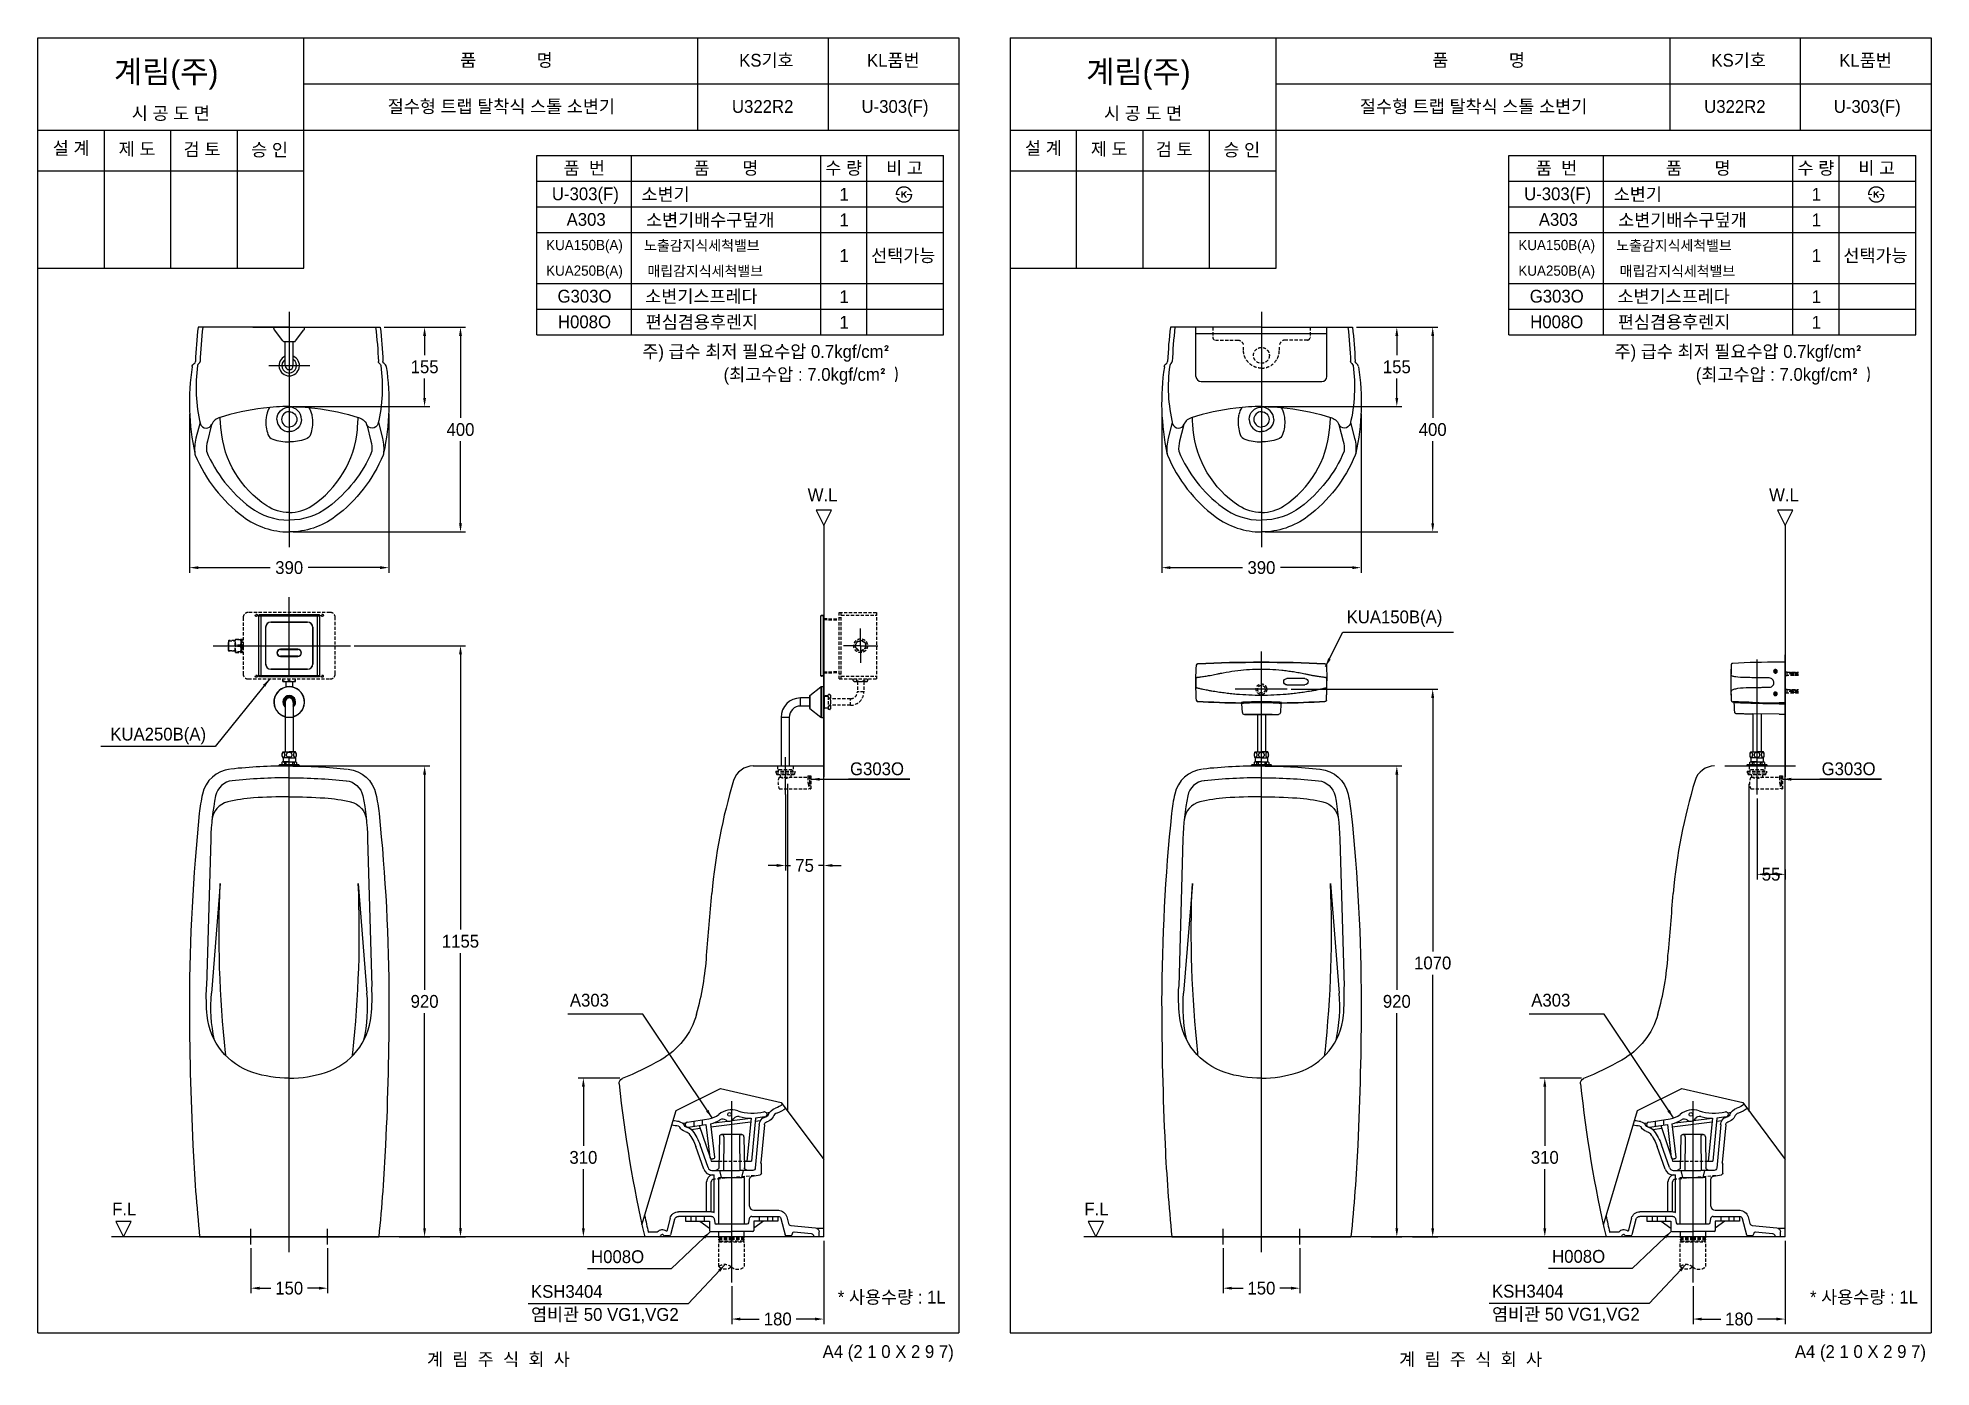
# Model space of a CAD drawing. Header units: millimetres. Extents: x 0 to 3700, y -67 to 2530.
import ezdxf
from ezdxf.enums import TextEntityAlignment as Align
from ezdxf.lldxf.tags import DXFTag

# ---------------------------------------------------------------- set-up
doc = ezdxf.new("R2010")
doc.units = ezdxf.units.MM
doc.linetypes.add('DASHED2', pattern=[9.525, 6.35, -3.175])
for name, color, linetype in [('TEXT', 7, 'Continuous'), ('내부선 및 부속', 4, 'Continuous'), ('도각라인', 255, 'Continuous'), ('외형선', 3, 'Continuous'), ('점선', 6, 'DASHED2'), ('중심선', 1, 'DASHED'), ('치수선', 7, 'Continuous')]:
    doc.layers.add(name, color=color, linetype=linetype)
doc.styles.add('____', font='')
doc.styles.add('타이틀', font='H2GTRM.TTF', dxfattribs={"height": 25})
doc.styles.get('____').set_extended_font_data('굴림')
tags = doc.linetypes.add('DASHDOT', pattern=[70, 31, -13, 13, -13]).pattern_tags.tags
tags[10:11] = [DXFTag(74, 4), DXFTag(75, 0), DXFTag(340, '0'), DXFTag(46, 0.0), DXFTag(50, 0.0), DXFTag(44, 0.0), DXFTag(45, 0.0)]
tags[8:9] = [DXFTag(74, 4), DXFTag(75, 0), DXFTag(340, '0'), DXFTag(46, 0.0), DXFTag(50, 0.0), DXFTag(44, 0.0), DXFTag(45, 0.0)]
tags[6:7] = [DXFTag(74, 4), DXFTag(75, 0), DXFTag(340, '0'), DXFTag(46, 0.0), DXFTag(50, 0.0), DXFTag(44, 0.0), DXFTag(45, 0.0)]
tags[4:5] = [DXFTag(74, 4), DXFTag(75, 0), DXFTag(340, '0'), DXFTag(46, 0.0), DXFTag(50, 0.0), DXFTag(44, 0.0), DXFTag(45, 0.0)]
tags = doc.linetypes.add('DASHED', pattern=[25.72, 12.86, -12.86]).pattern_tags.tags
tags[6:7] = [DXFTag(74, 4), DXFTag(75, 0), DXFTag(340, '0'), DXFTag(46, 0.0), DXFTag(50, 0.0), DXFTag(44, 0.0), DXFTag(45, 0.0)]
tags[4:5] = [DXFTag(74, 4), DXFTag(75, 0), DXFTag(340, '0'), DXFTag(46, 0.0), DXFTag(50, 0.0), DXFTag(44, 0.0), DXFTag(45, 0.0)]
doc.dimstyles.new('MSADIM', dxfattribs={"dimtxt": 33, "dimasz": 17, "dimexe": 10, "dimexo": 7.5, "dimgap": 10, "dimtad": 0, "dimtih": 1, "dimtoh": 1, "dimdec": 0, "dimzin": 1, "dimdsep": 46, "dimtxsty": '____', "dimcen": 11.25, "dimadec": 0, "dimazin": 0, "dimtfac": 1, "dimtdec": 0, "dimtix": 1, "dimtmove": 0, "dimatfit": 3, "dimfxl": 0, "dimtolj": 1, "dimtzin": 1, "dimarcsym": 0})

msp = doc.modelspace()

# ---------------------------------------------------------------- texts
at = {"layer": 'TEXT', "style": '타이틀'}
for p in [(148.7, 2441.8), (2048.7, 2441.8)]:
    msp.add_text('계림(주)', height=44, dxfattribs=at).set_placement(p)
for s, height, p in [('품             명', 25, (915.7, 2486.4)), ('KS기호', 25, (1423.8, 2486.3)), ('KL품번', 25, (1671.8, 2486.1)), ('품             명', 25, (2815.7, 2486.4)), ('KS기호', 25, (3323.8, 2486.3)), ('KL품번', 25, (3571.8, 2486.1)), ('절수형 트랩 탈착식 스톨 소변기', 25, (905.8, 2396)), ('U322R2', 25, (1416.5, 2396)), ('U-303(F)', 25, (1675.1, 2396)), ('절수형 트랩 탈착식 스톨 소변기', 25, (2805.8, 2396)), ('U322R2', 25, (3316.5, 2396)), ('U-303(F)', 25, (3575.1, 2396)), ('시 공 도 면', 25, (259.9, 2382.7)), ('시 공 도 면', 25, (2159.9, 2382.7)), ('설 계', 25, (65, 2314.6)), ('제 도', 25, (193.8, 2312.9)), ('검 토', 25, (320.8, 2312.3)), ('승 인', 25, (452.7, 2311.4)), ('설 계', 25, (1965, 2314.6)), ('제 도', 25, (2093.8, 2312.9)), ('검 토', 25, (2220.8, 2312.3)), ('승 인', 25, (2352.7, 2311.4)), ('품  번', 25, (1067.9, 2275.7)), ('품       명', 25, (1344.8, 2275.7)), ('수 량', 25, (1574.8, 2275.7)), ('비 고', 25, (1693.6, 2275.7)), ('품  번', 25, (2967.9, 2275.7)), ('품       명', 25, (3244.8, 2275.7)), ('수 량', 25, (3474.8, 2275.7)), ('비 고', 25, (3593.6, 2275.7)), ('U-303(F)', 25, (1070, 2225.3)), ('소변기', 25, (1226.7, 2224.4)), ('1', 25, (1575.7, 2224.4)), ('U-303(F)', 25, (2970, 2225.3)), ('소변기', 25, (3126.7, 2224.4)), ('1', 25, (3475.7, 2224.4)), ('A303', 25, (1071.5, 2175.3)), ('소변기배수구덮개', 25, (1314, 2174.4)), ('1', 25, (1575.7, 2174.4)), ('A303', 25, (2971.5, 2175.3)), ('소변기배수구덮개', 25, (3214, 2174.4)), ('1', 25, (3475.7, 2174.4)), ('KUA150B(A)', 20, (1068.3, 2125.3)), ('노출감지식세척밸브', 20, (1297.6, 2124.4)), ('1', 25, (1575.7, 2104.8)), ('선택가능', 25, (1691.3, 2104.8)), ('KUA150B(A)', 20, (2968.3, 2125.3)), ('노출감지식세척밸브', 20, (3197.6, 2124.4)), ('1', 25, (3475.7, 2104.8)), ('선택가능', 25, (3591.3, 2104.8)), ('KUA250B(A)', 20, (1068.3, 2075.3)), ('매립감지식세척밸브', 20, (1304.2, 2074.4)), ('KUA250B(A)', 20, (2968.3, 2075.3)), ('매립감지식세척밸브', 20, (3204.2, 2074.4)), ('G303O', 25, (1068.3, 2025.3)), ('소변기스프레다', 25, (1296.8, 2025)), ('1', 25, (1575.7, 2024.4)), ('G303O', 25, (2968.3, 2025.3)), ('소변기스프레다', 25, (3196.8, 2025)), ('1', 25, (3475.7, 2024.4)), ('H008O', 25, (1068.3, 1975.3)), ('편심겸용후렌지', 25, (1297.7, 1974.9)), ('1', 25, (1575.7, 1974.4)), ('H008O', 25, (2968.3, 1975.3)), ('편심겸용후렌지', 25, (3197.7, 1974.9)), ('1', 25, (3475.7, 1974.4)), ('* 사용수량 : 1L', 25, (1668.7, 69.8)), ('* 사용수량 : 1L', 25, (3568.7, 69.8)), ('계  림  주  식  회  사', 25, (900, -51.7)), ('계  림  주  식  회  사', 25, (2800, -51.7))]:
    msp.add_text(s, height=height, dxfattribs=at).set_placement(p, align=Align.MIDDLE_CENTER)
for s, p in [('W.L', (1533.5, 1637.2)), ('W.L', (3412.4, 1637.2)), ('F.L', (168.8, 242.1)), ('F.L', (2068.8, 242.1))]:
    msp.add_text(s, height=25, dxfattribs=at).set_placement(p, align=Align.MIDDLE)
for p in [(1790, -36.5), (3690, -36.5)]:
    msp.add_text('A4 (2 1 0 X 2 9 7)', height=25, dxfattribs=at).set_placement(p, align=Align.MIDDLE_RIGHT)
at = {"layer": 'TEXT', "char_height": 25, "attachment_point": 1, "line_spacing_factor": 0.963855, "style": '타이틀'}
for s, insert, width in [('\\A1;주) 급수 최저 필요수압 0.7kgf/cm{\\fISOCPEUR|b0|i0|c0|p34;² }', (1181.3, 1929.8), 571.731), ('\\A1;주) 급수 최저 필요수압 0.7kgf/cm{\\fISOCPEUR|b0|i0|c0|p34;² }', (3081.3, 1929.8), 571.731), ('\\A1;(최고수압 : 7.0kgf/cm{\\fISOCPEUR|b0|i0|c0|p34;² )}', (1340.1, 1885), 571.731), ('\\A1;(최고수압 : 7.0kgf/cm{\\fISOCPEUR|b0|i0|c0|p34;² )}', (3240.1, 1885), 571.731), ('\\A1;KUA150B(A)', (2557.6, 1411.3), 380.447), ('\\A1;KUA250B(A)', (141.5, 1182.3), 380.447), ('\\A1;G303O', (1587.2, 1114.6), 380.447), ('\\A1;G303O', (3486, 1114.6), 380.447), ('\\A1;A303', (1039.7, 662.5), 380.447), ('\\A1;A303', (2918.5, 662.5), 380.447), ('\\A1;H008O', (1081.2, 161.4), 380.447), ('\\A1;H008O', (2959.3, 162), 380.447), ('\\A1;KSH3404', (963.7, 93.5), 380.447), ('\\A1;KSH3404', (2841.8, 94), 380.447), ('\\A1;염비관 50 VG1,VG2', (963.7, 48.5), 380.447), ('\\A1;염비관 50 VG1,VG2', (2841.8, 49), 380.447)]:
    msp.add_mtext(s, dxfattribs=dict(at, insert=insert, width=width))

# ---------------------------------------------------------------- blocks, each defined once
blk = doc.blocks.new('*D1')
at = {"layer": '치수선', "color": 0, "linetype": 'Continuous', "lineweight": -2}
for p, q in [((676.7, 1964.7), (765.8, 1964.7)), ((755.8, 1947.7), (755.8, 1910)), ((755.8, 1826.7), (755.8, 1864.3)), ((498.7, 1809.7), (765.8, 1809.7))]:
    blk.add_line(p, q, dxfattribs=at)
at = {"layer": '치수선', "color": 0, "linetype": 'Continuous'}
for points in [[(752.9, 1947.7), (758.6, 1947.7), (755.8, 1964.7)], [(752.9, 1826.7), (758.6, 1826.7), (755.8, 1809.7)]]:
    blk.add_solid(points, dxfattribs=at)
at = {"layer": '치수선', "color": 0, "linetype": 'Continuous', "insert": (755.8, 1887.2), "char_height": 25, "attachment_point": 5, "style": '____'}
blk.add_mtext('\\A1;155', dxfattribs=at)
blk = doc.blocks.new('*D2')
at = {"layer": '치수선', "color": 0, "linetype": 'Continuous', "lineweight": -2}
for p, q in [((676.7, 1964.7), (835.9, 1964.7)), ((825.9, 1947.7), (825.9, 1787.5)), ((825.9, 1581.7), (825.9, 1741.9)), ((498.7, 1564.7), (835.9, 1564.7))]:
    blk.add_line(p, q, dxfattribs=at)
at = {"layer": '치수선', "color": 0, "linetype": 'Continuous'}
for points in [[(823.1, 1947.7), (828.8, 1947.7), (825.9, 1964.7)], [(823.1, 1581.7), (828.8, 1581.7), (825.9, 1564.7)]]:
    blk.add_solid(points, dxfattribs=at)
at = {"layer": '치수선', "color": 0, "linetype": 'Continuous', "insert": (825.9, 1764.7), "char_height": 25, "attachment_point": 5, "style": '____'}
blk.add_mtext('\\A1;400', dxfattribs=at)
blk = doc.blocks.new('*D3')
at = {"layer": '치수선', "color": 0, "linetype": 'Continuous', "lineweight": -2}
for p, q in [((296.4, 1795.2), (296.4, 1485)), ((685.9, 1795.2), (685.9, 1485)), ((313.4, 1495), (453.9, 1495)), ((668.9, 1495), (528.5, 1495))]:
    blk.add_line(p, q, dxfattribs=at)
at = {"layer": '치수선', "color": 0, "linetype": 'Continuous'}
for points in [[(313.4, 1497.8), (313.4, 1492.2), (296.4, 1495)], [(668.9, 1497.8), (668.9, 1492.2), (685.9, 1495)]]:
    blk.add_solid(points, dxfattribs=at)
at = {"layer": '치수선', "color": 0, "linetype": 'Continuous', "insert": (491.2, 1495), "char_height": 25, "attachment_point": 5, "style": '____'}
blk.add_mtext('\\A1;390', dxfattribs=at)
blk = doc.blocks.new('*D4')
at = {"layer": '치수선', "color": 0, "linetype": 'Continuous', "lineweight": -2}
for p, q in [((498.7, 1107.5), (765.8, 1107.5)), ((755.8, 1090.5), (755.8, 670.3)), ((755.8, 204.5), (755.8, 624.6)), ((705.9, 187.5), (765.8, 187.5))]:
    blk.add_line(p, q, dxfattribs=at)
at = {"layer": '치수선', "color": 0, "linetype": 'Continuous'}
for points in [[(752.9, 1090.5), (758.6, 1090.5), (755.8, 1107.5)], [(752.9, 204.5), (758.6, 204.5), (755.8, 187.5)]]:
    blk.add_solid(points, dxfattribs=at)
at = {"layer": '치수선', "color": 0, "linetype": 'Continuous', "insert": (755.8, 647.5), "char_height": 25, "attachment_point": 5, "style": '____'}
blk.add_mtext('\\A1;920', dxfattribs=at)
blk = doc.blocks.new('*D5')
at = {"layer": '치수선', "color": 0, "linetype": 'Continuous', "lineweight": -2}
for p, q in [((618.4, 1342.5), (835.9, 1342.5)), ((825.9, 1325.5), (825.9, 787.8)), ((825.9, 204.5), (825.9, 742.1)), ((786.3, 187.5), (835.9, 187.5))]:
    blk.add_line(p, q, dxfattribs=at)
at = {"layer": '치수선', "color": 0, "linetype": 'Continuous'}
for points in [[(823.1, 1325.5), (828.8, 1325.5), (825.9, 1342.5)], [(823.1, 204.5), (828.8, 204.5), (825.9, 187.5)]]:
    blk.add_solid(points, dxfattribs=at)
at = {"layer": '치수선', "color": 0, "linetype": 'Continuous', "insert": (825.9, 765), "char_height": 25, "attachment_point": 5, "style": '____'}
blk.add_mtext('\\A1;1155', dxfattribs=at)
blk = doc.blocks.new('*D6')
at = {"layer": '치수선', "color": 0, "linetype": 'Continuous', "lineweight": -2}
for p, q in [((1137.6, 497.9), (1056.1, 497.9)), ((1066.1, 480.9), (1066.1, 365.6)), ((1066.1, 204.5), (1066.1, 319.9)), ((1109.4, 187.5), (1056.1, 187.5))]:
    blk.add_line(p, q, dxfattribs=at)
at = {"layer": '치수선', "color": 0, "linetype": 'Continuous'}
for points in [[(1063.3, 480.9), (1069, 480.9), (1066.1, 497.9)], [(1063.3, 204.5), (1069, 204.5), (1066.1, 187.5)]]:
    blk.add_solid(points, dxfattribs=at)
at = {"layer": '치수선', "color": 0, "linetype": 'Continuous', "insert": (1066.1, 342.7), "char_height": 25, "attachment_point": 5, "style": '____'}
blk.add_mtext('\\A1;310', dxfattribs=at)
blk = doc.blocks.new('*D7')
at = {"layer": '치수선', "color": 0, "linetype": 'Continuous', "lineweight": -2}
for p, q in [((1535.9, 180), (1535.9, 17)), ((1355.9, 91.2), (1355.9, 17)), ((1372.9, 27), (1409.9, 27)), ((1518.9, 27), (1481.8, 27))]:
    blk.add_line(p, q, dxfattribs=at)
at = {"layer": '치수선', "color": 0, "linetype": 'Continuous'}
for points in [[(1372.9, 29.8), (1372.9, 24.2), (1355.9, 27)], [(1518.9, 29.8), (1518.9, 24.2), (1535.9, 27)]]:
    blk.add_solid(points, dxfattribs=at)
at = {"layer": '치수선', "color": 0, "linetype": 'Continuous', "insert": (1445.9, 27), "char_height": 25, "attachment_point": 5, "style": '____'}
blk.add_mtext('\\A1;180', dxfattribs=at)
blk = doc.blocks.new('*D8')
at = {"layer": '치수선', "color": 0, "linetype": 'Continuous', "lineweight": -2}
for p, q in [((1460.9, 1051.6), (1460.9, 903.1)), ((1443.9, 913.1), (1426.9, 913.1)), ((1460.9, 913.1), (1471, 913.1)), ((1535.9, 913.1), (1525.7, 913.1)), ((1535.9, 920.6), (1535.9, 923.1)), ((1552.9, 913.1), (1569.9, 913.1))]:
    blk.add_line(p, q, dxfattribs=at)
at = {"layer": '치수선', "color": 0, "linetype": 'Continuous'}
for points in [[(1443.9, 916), (1443.9, 910.3), (1460.9, 913.1)], [(1552.9, 916), (1552.9, 910.3), (1535.9, 913.1)]]:
    blk.add_solid(points, dxfattribs=at)
at = {"layer": '치수선', "color": 0, "linetype": 'Continuous', "insert": (1498.4, 913.1), "char_height": 25, "attachment_point": 5, "style": '____'}
blk.add_mtext('\\A1;75', dxfattribs=at)
blk = doc.blocks.new('*D9')
at = {"layer": '치수선', "color": 0, "linetype": 'Continuous', "lineweight": -2}
for p, q in [((416.2, 165.2), (416.2, 77.3)), ((566.2, 165.2), (566.2, 77.3)), ((433.2, 87.3), (455.2, 87.3)), ((549.2, 87.3), (527.1, 87.3))]:
    blk.add_line(p, q, dxfattribs=at)
at = {"layer": '치수선', "color": 0, "linetype": 'Continuous'}
for points in [[(433.2, 90.1), (433.2, 84.5), (416.2, 87.3)], [(549.2, 90.1), (549.2, 84.5), (566.2, 87.3)]]:
    blk.add_solid(points, dxfattribs=at)
at = {"layer": '치수선', "color": 0, "linetype": 'Continuous', "insert": (491.2, 87.3), "char_height": 25, "attachment_point": 5, "style": '____'}
blk.add_mtext('\\A1;150', dxfattribs=at)
blk = doc.blocks.new('*D10')
at = {"layer": '치수선', "color": 0, "linetype": 'Continuous', "lineweight": -2}
for p, q in [((2576.7, 1964.7), (2665.8, 1964.7)), ((2655.8, 1947.7), (2655.8, 1910)), ((2655.8, 1826.7), (2655.8, 1864.3)), ((2398.7, 1809.7), (2665.8, 1809.7))]:
    blk.add_line(p, q, dxfattribs=at)
at = {"layer": '치수선', "color": 0, "linetype": 'Continuous'}
for points in [[(2652.9, 1947.7), (2658.6, 1947.7), (2655.8, 1964.7)], [(2652.9, 1826.7), (2658.6, 1826.7), (2655.8, 1809.7)]]:
    blk.add_solid(points, dxfattribs=at)
at = {"layer": '치수선', "color": 0, "linetype": 'Continuous', "insert": (2655.8, 1887.2), "char_height": 25, "attachment_point": 5, "style": '____'}
blk.add_mtext('\\A1;155', dxfattribs=at)
blk = doc.blocks.new('*D11')
at = {"layer": '치수선', "color": 0, "linetype": 'Continuous', "lineweight": -2}
for p, q in [((2576.7, 1964.7), (2735.9, 1964.7)), ((2725.9, 1947.7), (2725.9, 1787.5)), ((2725.9, 1581.7), (2725.9, 1741.9)), ((2398.7, 1564.7), (2735.9, 1564.7))]:
    blk.add_line(p, q, dxfattribs=at)
at = {"layer": '치수선', "color": 0, "linetype": 'Continuous'}
for points in [[(2723.1, 1947.7), (2728.8, 1947.7), (2725.9, 1964.7)], [(2723.1, 1581.7), (2728.8, 1581.7), (2725.9, 1564.7)]]:
    blk.add_solid(points, dxfattribs=at)
at = {"layer": '치수선', "color": 0, "linetype": 'Continuous', "insert": (2725.9, 1764.7), "char_height": 25, "attachment_point": 5, "style": '____'}
blk.add_mtext('\\A1;400', dxfattribs=at)
blk = doc.blocks.new('*D12')
at = {"layer": '치수선', "color": 0, "linetype": 'Continuous', "lineweight": -2}
for p, q in [((2196.4, 1795.2), (2196.4, 1485)), ((2585.9, 1795.2), (2585.9, 1485)), ((2213.4, 1495), (2353.9, 1495)), ((2568.9, 1495), (2428.5, 1495))]:
    blk.add_line(p, q, dxfattribs=at)
at = {"layer": '치수선', "color": 0, "linetype": 'Continuous'}
for points in [[(2213.4, 1497.8), (2213.4, 1492.2), (2196.4, 1495)], [(2568.9, 1497.8), (2568.9, 1492.2), (2585.9, 1495)]]:
    blk.add_solid(points, dxfattribs=at)
at = {"layer": '치수선', "color": 0, "linetype": 'Continuous', "insert": (2391.2, 1495), "char_height": 25, "attachment_point": 5, "style": '____'}
blk.add_mtext('\\A1;390', dxfattribs=at)
blk = doc.blocks.new('*D13')
at = {"layer": '치수선', "color": 0, "linetype": 'Continuous', "lineweight": -2}
for p, q in [((2398.7, 1107.5), (2665.8, 1107.5)), ((2655.8, 1090.5), (2655.8, 670.3)), ((2655.8, 204.5), (2655.8, 624.6)), ((2605.9, 187.5), (2665.8, 187.5))]:
    blk.add_line(p, q, dxfattribs=at)
at = {"layer": '치수선', "color": 0, "linetype": 'Continuous'}
for points in [[(2652.9, 1090.5), (2658.6, 1090.5), (2655.8, 1107.5)], [(2652.9, 204.5), (2658.6, 204.5), (2655.8, 187.5)]]:
    blk.add_solid(points, dxfattribs=at)
at = {"layer": '치수선', "color": 0, "linetype": 'Continuous', "insert": (2655.8, 647.5), "char_height": 25, "attachment_point": 5, "style": '____'}
blk.add_mtext('\\A1;920', dxfattribs=at)
blk = doc.blocks.new('*D14')
at = {"layer": '치수선', "color": 0, "linetype": 'Continuous', "lineweight": -2}
for p, q in [((2449.2, 1257.5), (2735.9, 1257.5)), ((2725.9, 1240.5), (2725.9, 745.3)), ((2725.9, 204.5), (2725.9, 699.6)), ((2686.3, 187.5), (2735.9, 187.5))]:
    blk.add_line(p, q, dxfattribs=at)
at = {"layer": '치수선', "color": 0, "linetype": 'Continuous'}
for points in [[(2723.1, 1240.5), (2728.8, 1240.5), (2725.9, 1257.5)], [(2723.1, 204.5), (2728.8, 204.5), (2725.9, 187.5)]]:
    blk.add_solid(points, dxfattribs=at)
at = {"layer": '치수선', "color": 0, "linetype": 'Continuous', "insert": (2725.9, 722.5), "char_height": 25, "attachment_point": 5, "style": '____'}
blk.add_mtext('\\A1;1070', dxfattribs=at)
blk = doc.blocks.new('*D15')
at = {"layer": '치수선', "color": 0, "linetype": 'Continuous', "lineweight": -2}
for p, q in [((3016.4, 497.9), (2935, 497.9)), ((2945, 480.9), (2945, 365.6)), ((2945, 204.5), (2945, 319.9)), ((2988.3, 187.5), (2935, 187.5))]:
    blk.add_line(p, q, dxfattribs=at)
at = {"layer": '치수선', "color": 0, "linetype": 'Continuous'}
for points in [[(2942.1, 480.9), (2947.8, 480.9), (2945, 497.9)], [(2942.1, 204.5), (2947.8, 204.5), (2945, 187.5)]]:
    blk.add_solid(points, dxfattribs=at)
at = {"layer": '치수선', "color": 0, "linetype": 'Continuous', "insert": (2945, 342.7), "char_height": 25, "attachment_point": 5, "style": '____'}
blk.add_mtext('\\A1;310', dxfattribs=at)
blk = doc.blocks.new('*D16')
at = {"layer": '치수선', "color": 0, "linetype": 'Continuous', "lineweight": -2}
for p, q in [((3414.7, 180), (3414.7, 17)), ((3234.7, 91.2), (3234.7, 17)), ((3251.7, 27), (3288.8, 27)), ((3397.7, 27), (3360.6, 27))]:
    blk.add_line(p, q, dxfattribs=at)
at = {"layer": '치수선', "color": 0, "linetype": 'Continuous'}
for points in [[(3251.7, 29.8), (3251.7, 24.2), (3234.7, 27)], [(3397.7, 29.8), (3397.7, 24.2), (3414.7, 27)]]:
    blk.add_solid(points, dxfattribs=at)
at = {"layer": '치수선', "color": 0, "linetype": 'Continuous', "insert": (3324.7, 27), "char_height": 25, "attachment_point": 5, "style": '____'}
blk.add_mtext('\\A1;180', dxfattribs=at)
blk = doc.blocks.new('*D17')
at = {"layer": '치수선', "color": 0, "linetype": 'Continuous', "lineweight": -2}
for p, q in [((3359.7, 1044.1), (3359.7, 885.9)), ((3376.7, 895.9), (3397.7, 895.9)), ((3414.7, 905.6), (3414.7, 885.9))]:
    blk.add_line(p, q, dxfattribs=at)
at = {"layer": '치수선', "color": 0, "linetype": 'Continuous'}
for points in [[(3376.7, 898.7), (3376.7, 893), (3359.7, 895.9)], [(3397.7, 898.7), (3397.7, 893), (3414.7, 895.9)]]:
    blk.add_solid(points, dxfattribs=at)
at = {"layer": '치수선', "color": 0, "linetype": 'Continuous', "insert": (3387.2, 895.9), "char_height": 25, "attachment_point": 5, "style": '____'}
blk.add_mtext('\\A1;55', dxfattribs=at)
blk = doc.blocks.new('*D18')
at = {"layer": '치수선', "color": 0, "linetype": 'Continuous', "lineweight": -2}
for p, q in [((2316.2, 165.2), (2316.2, 77.3)), ((2466.2, 165.2), (2466.2, 77.3)), ((2333.2, 87.3), (2355.2, 87.3)), ((2449.2, 87.3), (2427.1, 87.3))]:
    blk.add_line(p, q, dxfattribs=at)
at = {"layer": '치수선', "color": 0, "linetype": 'Continuous'}
for points in [[(2333.2, 90.1), (2333.2, 84.5), (2316.2, 87.3)], [(2449.2, 90.1), (2449.2, 84.5), (2466.2, 87.3)]]:
    blk.add_solid(points, dxfattribs=at)
at = {"layer": '치수선', "color": 0, "linetype": 'Continuous', "insert": (2391.2, 87.3), "char_height": 25, "attachment_point": 5, "style": '____'}
blk.add_mtext('\\A1;150', dxfattribs=at)

# ---------------------------------------------------------------- dimensions: what is measured, and where the dimension line sits
at = {"layer": '치수선', "linetype": 'Continuous'}
for base, p1, p2, picture, middle in [((755.8, 1809.7), (669.2, 1964.7), (491.2, 1809.7), '*D1', (755.8, 1887.2)), ((825.9, 1964.7), (491.2, 1564.7), (669.2, 1964.7), '*D2', (825.9, 1764.7)), ((2655.8, 1809.7), (2569.2, 1964.7), (2391.2, 1809.7), '*D10', (2655.8, 1887.2)), ((2725.9, 1964.7), (2391.2, 1564.7), (2569.2, 1964.7), '*D11', (2725.9, 1764.7)), ((1066.1, 187.5), (1145.1, 497.9), (1116.9, 187.5), '*D6', (1066.1, 342.7)), ((2945, 187.5), (3023.9, 497.9), (2995.8, 187.5), '*D15', (2945, 342.7))]:
    dim = msp.add_linear_dim(base=base, p1=p1, p2=p2, angle=90, dimstyle='MSADIM', override={"dimtxt": 25}, dxfattribs=at)
    dim.commit()
    dim.dimension.update_dxf_attribs({"geometry": picture, "text_midpoint": middle, "dimtype": 160})
for base, p1, p2, picture, middle in [((685.9375, 1495.0098), (296.3801, 1802.7276), (685.9375, 1802.7276), '*D3', (491.1588, 1495.0098)), ((2585.9375, 1495.0098), (2196.3801, 1802.7276), (2585.9375, 1802.7276), '*D12', (2391.1588, 1495.0098)), ((1535.9, 913.1), (1460.9, 1059.1), (1535.9, 913.1), '*D8', (1498.4, 913.1)), ((3414.7, 895.9), (3359.7, 1051.6), (3414.7, 913.1), '*D17', (3387.2, 895.9))]:
    dim = msp.add_linear_dim(base=base, p1=p1, p2=p2, dimstyle='MSADIM', override={"dimtxt": 25}, dxfattribs=at)
    dim.commit()
    dim.dimension.update_dxf_attribs({"geometry": picture, "text_midpoint": middle, "dimtype": 160})
for base, p1, p2, picture, middle in [((825.9, 187.5), (610.9, 1342.5), (778.8, 187.5), '*D5', (825.9, 765)), ((2725.9, 187.5), (2441.7, 1257.5), (2678.8, 187.5), '*D14', (2725.9, 722.5)), ((755.8, 187.5), (491.2, 1107.5), (698.4, 187.5), '*D4', (755.8, 647.5)), ((2655.8, 187.5), (2391.2, 1107.5), (2598.4, 187.5), '*D13', (2655.8, 647.5))]:
    dim = msp.add_linear_dim(base=base, p1=p1, p2=p2, angle=90, dimstyle='MSADIM', override={"dimtxt": 25}, dxfattribs=at)
    dim.commit()
    dim.dimension.update_dxf_attribs({"geometry": picture, "text_midpoint": middle})
for base, p1, p2, picture, middle in [((1535.9, 27), (1355.9, 98.7), (1535.9, 187.5), '*D7', (1445.9, 27)), ((3414.7, 27), (3234.7, 98.7), (3414.7, 187.5), '*D16', (3324.7, 27)), ((566.2, 87.3), (416.2, 172.7), (566.2, 172.7), '*D9', (491.2, 87.3)), ((2466.2, 87.3), (2316.2, 172.7), (2466.2, 172.7), '*D18', (2391.2, 87.3))]:
    dim = msp.add_linear_dim(base=base, p1=p1, p2=p2, dimstyle='MSADIM', override={"dimtxt": 25}, dxfattribs=at)
    dim.commit()
    dim.dimension.update_dxf_attribs({"geometry": picture, "text_midpoint": middle})

# ---------------------------------------------------------------- hatches: boundary and pattern name
at = {"layer": 'TEXT'}
for points in [[(1676.6, 2222.8), (1676.6, 2223.2), (1676.6, 2223.6), (1676.5, 2224), (1676.6, 2224.4), (1676.6, 2224.8), (1676.6, 2225.2), (1676.6, 2225.6), (1676.7, 2226), (1676.7, 2226.4), (1676.8, 2226.8), (1676.8, 2227.2), (1676.9, 2227.6), (1677, 2228), (1677.1, 2228.4), (1677.2, 2228.8), (1677.3, 2229.1), (1677.4, 2229.5), (1677.5, 2229.9), (1677.7, 2230.3), (1677.8, 2230.6), (1678, 2231), (1678.1, 2231.4), (1678.3, 2231.7), (1678.5, 2232.1), (1678.7, 2232.4), (1678.9, 2232.7), (1679.1, 2233.1), (1679.3, 2233.4), (1679.5, 2233.7), (1679.7, 2234), (1680, 2234.3), (1680.5, 2234.9), (1680.8, 2235.2), (1681, 2235.5), (1681.3, 2235.8), (1681.6, 2236.1), (1681.9, 2236.4), (1682.2, 2236.6), (1682.5, 2236.9), (1682.8, 2237.1), (1683.2, 2237.4), (1683.5, 2237.6), (1683.8, 2237.8), (1684.2, 2238), (1684.5, 2238.2), (1684.9, 2238.4), (1685.2, 2238.6), (1685.7, 2238.7), (1686.1, 2238.9), (1686.5, 2239.1), (1686.9, 2239.2), (1687.3, 2239.4), (1687.8, 2239.5), (1688.2, 2239.6), (1688.6, 2239.7), (1689.1, 2239.8), (1689.5, 2239.9), (1690, 2239.9), (1690.5, 2240), (1691, 2240), (1691.4, 2240.1), (1691.9, 2240.1), (1692.4, 2240.1), (1693.2, 2240.1), (1693.6, 2240.1), (1693.9, 2240), (1694.3, 2240), (1694.7, 2240), (1695, 2239.9), (1695.4, 2239.9), (1695.7, 2239.8), (1696.1, 2239.7), (1696.4, 2239.7), (1696.8, 2239.6), (1697.1, 2239.5), (1697.4, 2239.4), (1697.8, 2239.3), (1698.1, 2239.2), (1698.4, 2239.1), (1698.7, 2239), (1699, 2238.9), (1699.4, 2238.7), (1699.7, 2238.6), (1700, 2238.5), (1700.3, 2238.3), (1700.6, 2238.2), (1700.8, 2238), (1701.1, 2237.8), (1701.4, 2237.7), (1701.7, 2237.5), (1702, 2237.3), (1702.2, 2237.1), (1702.5, 2236.9), (1702.8, 2236.7), (1703.2, 2236.4), (1703.6, 2236), (1704, 2235.6), (1704.4, 2235.2), (1704.8, 2234.8), (1705.1, 2234.4), (1705.5, 2234), (1705.8, 2233.6), (1706.1, 2233.1), (1706.4, 2232.6), (1706.7, 2232.2), (1707, 2231.7), (1707.3, 2231.1), (1707.5, 2230.6), (1707.8, 2230.1), (1708, 2229.5), (1708, 2229.5), (1704.9, 2229.5), (1704.9, 2229.5), (1704.8, 2229.7), (1704.8, 2229.9), (1704.7, 2230.1), (1704.6, 2230.2), (1704.6, 2230.4), (1704.5, 2230.6), (1704.4, 2230.7), (1704.3, 2230.9), (1704.2, 2231.1), (1704.1, 2231.2), (1704, 2231.4), (1703.9, 2231.6), (1703.8, 2231.7), (1703.7, 2231.9), (1703.6, 2232.1), (1703.5, 2232.2), (1703.3, 2232.4), (1703.2, 2232.6), (1702.9, 2232.9), (1702.7, 2233.2), (1702.4, 2233.5), (1702.1, 2233.8), (1701.7, 2234.1), (1701.4, 2234.4), (1701, 2234.7), (1700.8, 2234.9), (1700.6, 2235.1), (1700.3, 2235.2), (1700.1, 2235.4), (1699.9, 2235.5), (1699.6, 2235.7), (1699.4, 2235.8), (1699.1, 2236), (1698.9, 2236.1), (1698.6, 2236.2), (1698.4, 2236.4), (1698.1, 2236.5), (1697.9, 2236.6), (1697.6, 2236.7), (1697.4, 2236.8), (1697.1, 2236.9), (1696.8, 2237), (1696.6, 2237), (1696.3, 2237.1), (1696.1, 2237.2), (1695.8, 2237.3), (1695.5, 2237.3), (1695.2, 2237.4), (1695, 2237.4), (1694.7, 2237.5), (1694.4, 2237.5), (1694.1, 2237.5), (1693.8, 2237.6), (1693.6, 2237.6), (1693.3, 2237.6), (1693, 2237.6), (1692.7, 2237.6), (1692.3, 2237.6), (1692, 2237.6), (1691.7, 2237.6), (1691.3, 2237.5), (1691, 2237.5), (1690.7, 2237.5), (1690.3, 2237.4), (1690, 2237.4), (1689.7, 2237.3), (1689.4, 2237.3), (1689.1, 2237.2), (1688.8, 2237.1), (1688.5, 2237), (1688.2, 2237), (1687.9, 2236.9), (1687.6, 2236.8), (1687.3, 2236.7), (1687, 2236.5), (1686.7, 2236.4), (1686.5, 2236.3), (1686.2, 2236.2), (1685.9, 2236), (1685.6, 2235.9), (1685.4, 2235.7), (1685.1, 2235.6), (1684.9, 2235.4), (1684.6, 2235.2), (1684.4, 2235), (1684.1, 2234.9), (1683.9, 2234.7), (1683.7, 2234.5), (1683.4, 2234.3), (1683.2, 2234), (1683, 2233.8), (1682.7, 2233.6), (1682.5, 2233.4), (1682.3, 2233.1), (1682.1, 2232.9), (1681.9, 2232.6), (1681.7, 2232.4), (1681.6, 2232.1), (1681.4, 2231.9), (1681.2, 2231.6), (1681.1, 2231.4), (1680.9, 2231.1), (1680.8, 2230.8), (1680.6, 2230.5), (1680.5, 2230.3), (1680.4, 2230), (1680.3, 2229.7), (1680.2, 2229.4), (1680, 2229.1), (1680, 2228.8), (1679.9, 2228.5), (1679.8, 2228.2), (1679.7, 2227.8), (1679.6, 2227.5), (1679.6, 2227.2), (1679.5, 2226.9), (1679.5, 2226.5), (1679.4, 2226.2), (1679.4, 2225.8), (1679.4, 2225.5), (1679.3, 2225.1), (1679.3, 2225.1), (1684.5, 2225.1), (1684.5, 2225.1), (1684.5, 2225.1), (1684.5, 2222.8), (1684.5, 2222.8), (1684.5, 2222.8), (1676.6, 2222.8)], [(1708.7, 2225.1), (1708.8, 2224.7), (1708.7, 2224.3), (1708.7, 2223.8), (1708.7, 2223.4), (1708.7, 2223), (1708.6, 2222.5), (1708.6, 2222.1), (1708.5, 2221.7), (1708.5, 2221.3), (1708.4, 2220.9), (1708.3, 2220.4), (1708.2, 2220), (1708.1, 2219.6), (1708, 2219.2), (1707.8, 2218.8), (1707.7, 2218.4), (1707.6, 2218), (1707.4, 2217.6), (1707.3, 2217.3), (1707.1, 2216.9), (1706.9, 2216.5), (1706.7, 2216.2), (1706.6, 2215.8), (1706.4, 2215.5), (1706.2, 2215.1), (1705.9, 2214.8), (1705.7, 2214.5), (1705.5, 2214.2), (1705.3, 2213.8), (1705, 2213.5), (1704.8, 2213.2), (1704.5, 2212.9), (1704.2, 2212.6), (1704, 2212.4), (1703.7, 2212.1), (1703.4, 2211.8), (1703.1, 2211.6), (1702.8, 2211.3), (1702.5, 2211.1), (1702.2, 2210.8), (1701.9, 2210.6), (1701.6, 2210.4), (1701.2, 2210.2), (1700.9, 2210), (1700.6, 2209.8), (1700.2, 2209.6), (1699.9, 2209.4), (1699.5, 2209.3), (1699.2, 2209.1), (1698.8, 2209), (1698.4, 2208.8), (1698, 2208.7), (1697.7, 2208.6), (1697.3, 2208.5), (1696.9, 2208.4), (1696.5, 2208.3), (1696.1, 2208.2), (1695.7, 2208.1), (1695.3, 2208.1), (1694.9, 2208), (1694.5, 2208), (1694.1, 2208), (1693.7, 2207.9), (1693.3, 2207.9), (1692.6, 2207.9), (1692, 2208), (1691.3, 2208), (1690.7, 2208.1), (1690.1, 2208.2), (1689.8, 2208.2), (1689.5, 2208.3), (1689.2, 2208.3), (1688.9, 2208.4), (1688.6, 2208.5), (1688.3, 2208.6), (1688, 2208.6), (1687.7, 2208.7), (1687.4, 2208.8), (1687.1, 2208.9), (1686.8, 2209), (1686.6, 2209.1), (1686.3, 2209.2), (1686, 2209.4), (1685.7, 2209.5), (1685.5, 2209.6), (1685.2, 2209.7), (1684.9, 2209.9), (1684.7, 2210), (1684.4, 2210.2), (1684.1, 2210.3), (1683.6, 2210.7), (1683.4, 2210.8), (1683.1, 2211), (1682.8, 2211.2), (1682.6, 2211.4), (1682.4, 2211.6), (1682.1, 2211.8), (1681.9, 2212), (1681.6, 2212.2), (1681.4, 2212.5), (1681.2, 2212.7), (1681, 2212.9), (1680.8, 2213.1), (1680.5, 2213.4), (1680.3, 2213.6), (1680.1, 2213.9), (1679.9, 2214.1), (1679.7, 2214.4), (1679.6, 2214.6), (1679.4, 2214.9), (1679.2, 2215.2), (1679, 2215.5), (1678.8, 2215.7), (1678.7, 2216), (1678.5, 2216.3), (1678.3, 2216.6), (1678.2, 2216.9), (1678, 2217.2), (1677.8, 2217.8), (1677.5, 2218.5), (1677.5, 2218.5), (1680.4, 2218.5), (1680.4, 2218.5), (1680.7, 2218.1), (1680.9, 2217.6), (1681.1, 2217.2), (1681.4, 2216.9), (1681.6, 2216.5), (1681.9, 2216.1), (1682.1, 2215.8), (1682.4, 2215.4), (1682.7, 2215.1), (1682.9, 2214.8), (1683.2, 2214.5), (1683.5, 2214.2), (1683.8, 2213.9), (1684.1, 2213.6), (1684.4, 2213.3), (1684.7, 2213.1), (1684.9, 2212.9), (1685.2, 2212.7), (1685.4, 2212.6), (1685.6, 2212.4), (1685.9, 2212.3), (1686.1, 2212.1), (1686.3, 2212), (1686.6, 2211.9), (1686.8, 2211.7), (1687.1, 2211.6), (1687.3, 2211.5), (1687.6, 2211.4), (1687.9, 2211.3), (1688.1, 2211.2), (1688.4, 2211.1), (1688.7, 2211), (1688.9, 2211), (1689.2, 2210.9), (1689.5, 2210.8), (1689.8, 2210.8), (1690, 2210.7), (1690.3, 2210.7), (1690.6, 2210.6), (1690.9, 2210.6), (1691.2, 2210.6), (1691.5, 2210.5), (1691.8, 2210.5), (1692.1, 2210.5), (1692.4, 2210.5), (1692.7, 2210.5), (1693, 2210.5), (1693.9, 2210.5), (1694.1, 2210.6), (1694.4, 2210.6), (1694.7, 2210.6), (1694.9, 2210.6), (1695.2, 2210.7), (1695.5, 2210.7), (1695.7, 2210.8), (1696, 2210.8), (1696.3, 2210.9), (1696.5, 2210.9), (1696.8, 2211), (1697, 2211.1), (1697.3, 2211.2), (1697.5, 2211.2), (1697.8, 2211.3), (1698, 2211.4), (1698.3, 2211.5), (1698.5, 2211.6), (1698.8, 2211.8), (1699, 2211.9), (1699.2, 2212), (1699.5, 2212.1), (1699.7, 2212.3), (1699.9, 2212.4), (1700.2, 2212.6), (1700.4, 2212.7), (1700.6, 2212.9), (1700.9, 2213), (1701.1, 2213.2), (1701.3, 2213.4), (1701.6, 2213.6), (1701.8, 2213.8), (1702, 2214), (1702.3, 2214.3), (1702.5, 2214.5), (1702.7, 2214.8), (1702.9, 2215), (1703.2, 2215.3), (1703.3, 2215.5), (1703.5, 2215.8), (1703.7, 2216), (1703.9, 2216.3), (1704.1, 2216.6), (1704.2, 2216.9), (1704.4, 2217.2), (1704.5, 2217.4), (1704.7, 2217.7), (1704.8, 2218), (1704.9, 2218.3), (1705.1, 2218.7), (1705.2, 2219), (1705.3, 2219.3), (1705.4, 2219.6), (1705.5, 2220), (1705.6, 2220.3), (1705.6, 2220.6), (1705.7, 2221), (1705.8, 2221.3), (1705.8, 2221.7), (1705.9, 2222.1), (1705.9, 2222.4), (1705.9, 2222.8), (1705.9, 2222.8), (1698.5, 2222.8), (1698.5, 2222.8), (1698.5, 2222.8), (1698.5, 2225.1), (1698.5, 2225.1), (1698.5, 2225.1), (1708.7, 2225.1)], [(1690.3, 2225.8), (1695.1, 2230.2), (1699, 2230.2), (1693.6, 2225.2), (1698.7, 2217.7), (1695.3, 2217.7), (1691.7, 2223.4), (1690.3, 2222.2), (1690.3, 2217.7), (1687.4, 2217.7), (1687.4, 2230.3), (1690.3, 2230.3)], [(3576.6, 2222.8), (3576.6, 2223.2), (3576.6, 2223.6), (3576.5, 2224), (3576.6, 2224.4), (3576.6, 2224.8), (3576.6, 2225.2), (3576.6, 2225.6), (3576.7, 2226), (3576.7, 2226.4), (3576.8, 2226.8), (3576.8, 2227.2), (3576.9, 2227.6), (3577, 2228), (3577.1, 2228.4), (3577.2, 2228.8), (3577.3, 2229.1), (3577.4, 2229.5), (3577.5, 2229.9), (3577.7, 2230.3), (3577.8, 2230.6), (3578, 2231), (3578.1, 2231.4), (3578.3, 2231.7), (3578.5, 2232.1), (3578.7, 2232.4), (3578.9, 2232.7), (3579.1, 2233.1), (3579.3, 2233.4), (3579.5, 2233.7), (3579.7, 2234), (3580, 2234.3), (3580.5, 2234.9), (3580.8, 2235.2), (3581, 2235.5), (3581.3, 2235.8), (3581.6, 2236.1), (3581.9, 2236.4), (3582.2, 2236.6), (3582.5, 2236.9), (3582.8, 2237.1), (3583.2, 2237.4), (3583.5, 2237.6), (3583.8, 2237.8), (3584.2, 2238), (3584.5, 2238.2), (3584.9, 2238.4), (3585.2, 2238.6), (3585.7, 2238.7), (3586.1, 2238.9), (3586.5, 2239.1), (3586.9, 2239.2), (3587.3, 2239.4), (3587.8, 2239.5), (3588.2, 2239.6), (3588.6, 2239.7), (3589.1, 2239.8), (3589.5, 2239.9), (3590, 2239.9), (3590.5, 2240), (3591, 2240), (3591.4, 2240.1), (3591.9, 2240.1), (3592.4, 2240.1), (3593.2, 2240.1), (3593.6, 2240.1), (3593.9, 2240), (3594.3, 2240), (3594.7, 2240), (3595, 2239.9), (3595.4, 2239.9), (3595.7, 2239.8), (3596.1, 2239.7), (3596.4, 2239.7), (3596.8, 2239.6), (3597.1, 2239.5), (3597.4, 2239.4), (3597.8, 2239.3), (3598.1, 2239.2), (3598.4, 2239.1), (3598.7, 2239), (3599, 2238.9), (3599.4, 2238.7), (3599.7, 2238.6), (3600, 2238.5), (3600.3, 2238.3), (3600.6, 2238.2), (3600.8, 2238), (3601.1, 2237.8), (3601.4, 2237.7), (3601.7, 2237.5), (3602, 2237.3), (3602.2, 2237.1), (3602.5, 2236.9), (3602.8, 2236.7), (3603.2, 2236.4), (3603.6, 2236), (3604, 2235.6), (3604.4, 2235.2), (3604.8, 2234.8), (3605.1, 2234.4), (3605.5, 2234), (3605.8, 2233.6), (3606.1, 2233.1), (3606.4, 2232.6), (3606.7, 2232.2), (3607, 2231.7), (3607.3, 2231.1), (3607.5, 2230.6), (3607.8, 2230.1), (3608, 2229.5), (3608, 2229.5), (3604.9, 2229.5), (3604.9, 2229.5), (3604.8, 2229.7), (3604.8, 2229.9), (3604.7, 2230.1), (3604.6, 2230.2), (3604.6, 2230.4), (3604.5, 2230.6), (3604.4, 2230.7), (3604.3, 2230.9), (3604.2, 2231.1), (3604.1, 2231.2), (3604, 2231.4), (3603.9, 2231.6), (3603.8, 2231.7), (3603.7, 2231.9), (3603.6, 2232.1), (3603.5, 2232.2), (3603.3, 2232.4), (3603.2, 2232.6), (3602.9, 2232.9), (3602.7, 2233.2), (3602.4, 2233.5), (3602.1, 2233.8), (3601.7, 2234.1), (3601.4, 2234.4), (3601, 2234.7), (3600.8, 2234.9), (3600.6, 2235.1), (3600.3, 2235.2), (3600.1, 2235.4), (3599.9, 2235.5), (3599.6, 2235.7), (3599.4, 2235.8), (3599.1, 2236), (3598.9, 2236.1), (3598.6, 2236.2), (3598.4, 2236.4), (3598.1, 2236.5), (3597.9, 2236.6), (3597.6, 2236.7), (3597.4, 2236.8), (3597.1, 2236.9), (3596.8, 2237), (3596.6, 2237), (3596.3, 2237.1), (3596.1, 2237.2), (3595.8, 2237.3), (3595.5, 2237.3), (3595.2, 2237.4), (3595, 2237.4), (3594.7, 2237.5), (3594.4, 2237.5), (3594.1, 2237.5), (3593.8, 2237.6), (3593.6, 2237.6), (3593.3, 2237.6), (3593, 2237.6), (3592.7, 2237.6), (3592.3, 2237.6), (3592, 2237.6), (3591.7, 2237.6), (3591.3, 2237.5), (3591, 2237.5), (3590.7, 2237.5), (3590.3, 2237.4), (3590, 2237.4), (3589.7, 2237.3), (3589.4, 2237.3), (3589.1, 2237.2), (3588.8, 2237.1), (3588.5, 2237), (3588.2, 2237), (3587.9, 2236.9), (3587.6, 2236.8), (3587.3, 2236.7), (3587, 2236.5), (3586.7, 2236.4), (3586.5, 2236.3), (3586.2, 2236.2), (3585.9, 2236), (3585.6, 2235.9), (3585.4, 2235.7), (3585.1, 2235.6), (3584.9, 2235.4), (3584.6, 2235.2), (3584.4, 2235), (3584.1, 2234.9), (3583.9, 2234.7), (3583.7, 2234.5), (3583.4, 2234.3), (3583.2, 2234), (3583, 2233.8), (3582.7, 2233.6), (3582.5, 2233.4), (3582.3, 2233.1), (3582.1, 2232.9), (3581.9, 2232.6), (3581.7, 2232.4), (3581.6, 2232.1), (3581.4, 2231.9), (3581.2, 2231.6), (3581.1, 2231.4), (3580.9, 2231.1), (3580.8, 2230.8), (3580.6, 2230.5), (3580.5, 2230.3), (3580.4, 2230), (3580.3, 2229.7), (3580.2, 2229.4), (3580, 2229.1), (3580, 2228.8), (3579.9, 2228.5), (3579.8, 2228.2), (3579.7, 2227.8), (3579.6, 2227.5), (3579.6, 2227.2), (3579.5, 2226.9), (3579.5, 2226.5), (3579.4, 2226.2), (3579.4, 2225.8), (3579.4, 2225.5), (3579.3, 2225.1), (3579.3, 2225.1), (3584.5, 2225.1), (3584.5, 2225.1), (3584.5, 2225.1), (3584.5, 2222.8), (3584.5, 2222.8), (3584.5, 2222.8), (3576.6, 2222.8)], [(3608.7, 2225.1), (3608.8, 2224.7), (3608.7, 2224.3), (3608.7, 2223.8), (3608.7, 2223.4), (3608.7, 2223), (3608.6, 2222.5), (3608.6, 2222.1), (3608.5, 2221.7), (3608.5, 2221.3), (3608.4, 2220.9), (3608.3, 2220.4), (3608.2, 2220), (3608.1, 2219.6), (3608, 2219.2), (3607.8, 2218.8), (3607.7, 2218.4), (3607.6, 2218), (3607.4, 2217.6), (3607.3, 2217.3), (3607.1, 2216.9), (3606.9, 2216.5), (3606.7, 2216.2), (3606.6, 2215.8), (3606.4, 2215.5), (3606.2, 2215.1), (3605.9, 2214.8), (3605.7, 2214.5), (3605.5, 2214.2), (3605.3, 2213.8), (3605, 2213.5), (3604.8, 2213.2), (3604.5, 2212.9), (3604.2, 2212.6), (3604, 2212.4), (3603.7, 2212.1), (3603.4, 2211.8), (3603.1, 2211.6), (3602.8, 2211.3), (3602.5, 2211.1), (3602.2, 2210.8), (3601.9, 2210.6), (3601.6, 2210.4), (3601.2, 2210.2), (3600.9, 2210), (3600.6, 2209.8), (3600.2, 2209.6), (3599.9, 2209.4), (3599.5, 2209.3), (3599.2, 2209.1), (3598.8, 2209), (3598.4, 2208.8), (3598, 2208.7), (3597.7, 2208.6), (3597.3, 2208.5), (3596.9, 2208.4), (3596.5, 2208.3), (3596.1, 2208.2), (3595.7, 2208.1), (3595.3, 2208.1), (3594.9, 2208), (3594.5, 2208), (3594.1, 2208), (3593.7, 2207.9), (3593.3, 2207.9), (3592.6, 2207.9), (3592, 2208), (3591.3, 2208), (3590.7, 2208.1), (3590.1, 2208.2), (3589.8, 2208.2), (3589.5, 2208.3), (3589.2, 2208.3), (3588.9, 2208.4), (3588.6, 2208.5), (3588.3, 2208.6), (3588, 2208.6), (3587.7, 2208.7), (3587.4, 2208.8), (3587.1, 2208.9), (3586.8, 2209), (3586.6, 2209.1), (3586.3, 2209.2), (3586, 2209.4), (3585.7, 2209.5), (3585.5, 2209.6), (3585.2, 2209.7), (3584.9, 2209.9), (3584.7, 2210), (3584.4, 2210.2), (3584.1, 2210.3), (3583.6, 2210.7), (3583.4, 2210.8), (3583.1, 2211), (3582.8, 2211.2), (3582.6, 2211.4), (3582.4, 2211.6), (3582.1, 2211.8), (3581.9, 2212), (3581.6, 2212.2), (3581.4, 2212.5), (3581.2, 2212.7), (3581, 2212.9), (3580.8, 2213.1), (3580.5, 2213.4), (3580.3, 2213.6), (3580.1, 2213.9), (3579.9, 2214.1), (3579.7, 2214.4), (3579.6, 2214.6), (3579.4, 2214.9), (3579.2, 2215.2), (3579, 2215.5), (3578.8, 2215.7), (3578.7, 2216), (3578.5, 2216.3), (3578.3, 2216.6), (3578.2, 2216.9), (3578, 2217.2), (3577.8, 2217.8), (3577.5, 2218.5), (3577.5, 2218.5), (3580.4, 2218.5), (3580.4, 2218.5), (3580.7, 2218.1), (3580.9, 2217.6), (3581.1, 2217.2), (3581.4, 2216.9), (3581.6, 2216.5), (3581.9, 2216.1), (3582.1, 2215.8), (3582.4, 2215.4), (3582.7, 2215.1), (3582.9, 2214.8), (3583.2, 2214.5), (3583.5, 2214.2), (3583.8, 2213.9), (3584.1, 2213.6), (3584.4, 2213.3), (3584.7, 2213.1), (3584.9, 2212.9), (3585.2, 2212.7), (3585.4, 2212.6), (3585.6, 2212.4), (3585.9, 2212.3), (3586.1, 2212.1), (3586.3, 2212), (3586.6, 2211.9), (3586.8, 2211.7), (3587.1, 2211.6), (3587.3, 2211.5), (3587.6, 2211.4), (3587.9, 2211.3), (3588.1, 2211.2), (3588.4, 2211.1), (3588.7, 2211), (3588.9, 2211), (3589.2, 2210.9), (3589.5, 2210.8), (3589.8, 2210.8), (3590, 2210.7), (3590.3, 2210.7), (3590.6, 2210.6), (3590.9, 2210.6), (3591.2, 2210.6), (3591.5, 2210.5), (3591.8, 2210.5), (3592.1, 2210.5), (3592.4, 2210.5), (3592.7, 2210.5), (3593, 2210.5), (3593.9, 2210.5), (3594.1, 2210.6), (3594.4, 2210.6), (3594.7, 2210.6), (3594.9, 2210.6), (3595.2, 2210.7), (3595.5, 2210.7), (3595.7, 2210.8), (3596, 2210.8), (3596.3, 2210.9), (3596.5, 2210.9), (3596.8, 2211), (3597, 2211.1), (3597.3, 2211.2), (3597.5, 2211.2), (3597.8, 2211.3), (3598, 2211.4), (3598.3, 2211.5), (3598.5, 2211.6), (3598.8, 2211.8), (3599, 2211.9), (3599.2, 2212), (3599.5, 2212.1), (3599.7, 2212.3), (3599.9, 2212.4), (3600.2, 2212.6), (3600.4, 2212.7), (3600.6, 2212.9), (3600.9, 2213), (3601.1, 2213.2), (3601.3, 2213.4), (3601.6, 2213.6), (3601.8, 2213.8), (3602, 2214), (3602.3, 2214.3), (3602.5, 2214.5), (3602.7, 2214.8), (3602.9, 2215), (3603.2, 2215.3), (3603.3, 2215.5), (3603.5, 2215.8), (3603.7, 2216), (3603.9, 2216.3), (3604.1, 2216.6), (3604.2, 2216.9), (3604.4, 2217.2), (3604.5, 2217.4), (3604.7, 2217.7), (3604.8, 2218), (3604.9, 2218.3), (3605.1, 2218.7), (3605.2, 2219), (3605.3, 2219.3), (3605.4, 2219.6), (3605.5, 2220), (3605.6, 2220.3), (3605.6, 2220.6), (3605.7, 2221), (3605.8, 2221.3), (3605.8, 2221.7), (3605.9, 2222.1), (3605.9, 2222.4), (3605.9, 2222.8), (3605.9, 2222.8), (3598.5, 2222.8), (3598.5, 2222.8), (3598.5, 2222.8), (3598.5, 2225.1), (3598.5, 2225.1), (3598.5, 2225.1), (3608.7, 2225.1)], [(3590.3, 2225.8), (3595.1, 2230.2), (3599, 2230.2), (3593.6, 2225.2), (3598.7, 2217.7), (3595.3, 2217.7), (3591.7, 2223.4), (3590.3, 2222.2), (3590.3, 2217.7), (3587.4, 2217.7), (3587.4, 2230.3), (3590.3, 2230.3)]]:
    msp.add_hatch(color=256, dxfattribs=at).paths.add_polyline_path(points, flags=0)

# ---------------------------------------------------------------- linework, layer by layer
for p, q in [((474.2, 1335), (474.2, 1335.4)), ((474.2, 1321.6), (474.2, 1321.9))]:
    msp.add_line(p, q)
at = {"layer": '내부선 및 부속', "linetype": 'Continuous'}
for p, q in [((461.2, 1962.4), (461.2, 1964.7)), ((521.2, 1962.4), (521.2, 1964.7)), ((2263.2, 1868.7), (2263.2, 1964.7)), ((2519.1, 1868.7), (2519.1, 1964.7)), ((478.8, 1937.9), (462.2, 1959.3)), ((481.6, 1936.7), (481.1, 1936.7)), ((481.1, 1936.7), (501.2, 1936.7)), ((483.3, 1889.7), (483.3, 1936.7)), ((499.1, 1889.7), (499.1, 1936.7)), ((503.6, 1937.9), (520.1, 1959.3)), ((2519.1, 1951.7), (2263.2, 1951.7)), ((2273.2, 1858.7), (2509.1, 1858.7)), ((316.9, 1778.7), (309, 1748)), ((665.4, 1778.7), (673.3, 1748)), ((2216.9, 1778.7), (2209, 1748)), ((2565.4, 1778.7), (2573.3, 1748)), ((431.2, 1401.4), (431.2, 1283.5)), ((432.2, 1402.5), (432.2, 1402.4)), ((550.2, 1402.5), (432.2, 1402.5)), ((436.2, 1282.9), (436.2, 1402.1)), ((436.2, 1402.1), (546.2, 1402.1)), ((436.2, 1401.1), (546.2, 1401.1)), ((445.1, 1378.5), (445.1, 1306.5)), ((445.3, 1306.5), (445.3, 1378.5)), ((527.2, 1388.6), (455.2, 1388.6)), ((455.2, 1388.4), (527.2, 1388.4)), ((537.1, 1378.5), (537.1, 1306.5)), ((537.3, 1306.5), (537.3, 1378.5)), ((546.2, 1282.9), (546.2, 1402.1)), ((550.2, 1402.4), (550.2, 1402.5)), ((551.2, 1283.5), (551.2, 1401.4)), ((1530.4, 1401.1), (1535.4, 1401.4)), ((1530.4, 1283.9), (1530.4, 1401.1)), ((1531.3, 1402.1), (1535.9, 1402.5)), ((1535.3, 1402.4), (1535.4, 1401.4)), ((1535.4, 1401.4), (1535.9, 1401.4)), ((1535.4, 1283.5), (1535.4, 1401.4)), ((1535.9, 1282.5), (1535.9, 1402.5)), ((508.2, 1335.6), (474.2, 1335.6)), ((474.2, 1335.4), (508.2, 1335.4)), ((508.2, 1335.3), (474.2, 1335.3)), ((474.2, 1335), (508.2, 1335)), ((508.2, 1335.4), (508.2, 1335)), ((527.2, 1296.6), (455.2, 1296.6)), ((455.2, 1296.4), (527.2, 1296.4)), ((508.2, 1321.9), (474.2, 1321.9)), ((508.2, 1321.6), (474.2, 1321.6)), ((474.2, 1321.6), (508.2, 1321.6)), ((474.2, 1321.4), (508.2, 1321.4)), ((508.2, 1321.9), (508.2, 1321.6)), ((3413.7, 1310.3), (3402.7, 1310.5)), ((432.2, 1282.5), (432.2, 1282.5)), ((432.2, 1282.5), (550.2, 1282.5)), ((546.2, 1283.9), (436.2, 1283.9)), ((546.2, 1282.9), (436.2, 1282.9)), ((478.7, 1272.5), (478.7, 1277.5)), ((478.7, 1272.5), (503.7, 1272.5)), ((484.8, 1272.5), (484.8, 1261.7)), ((491.2, 1274.4), (491.2, 1277.5)), ((497.6, 1272.5), (497.6, 1261.7)), ((503.7, 1272.5), (503.7, 1277.5)), ((550.2, 1282.5), (550.2, 1282.5)), ((1508.6, 1245.1), (1530.3, 1262)), ((1530.3, 1262), (1530.3, 1202.9)), ((1535.4, 1283.5), (1530.4, 1283.9)), ((1535.9, 1282.5), (1531.3, 1282.9)), ((1531.6, 1262.5), (1531.6, 1202.5)), ((1531.6, 1262.5), (1535.9, 1262.5)), ((1535.3, 1282.5), (1535.4, 1283.5)), ((1535.9, 1283.5), (1535.4, 1283.5)), ((1535.9, 1202.5), (1535.9, 1262.5)), ((2519.1, 1269.5), (2519.1, 1269.5)), ((483.3, 1232.5), (483.3, 1135)), ((499.1, 1232.5), (499.1, 1135)), ((1490.4, 1224.6), (1490.4, 1240.4)), ((1507.9, 1240.4), (1490.4, 1240.4)), ((1507.9, 1224.6), (1490.4, 1224.6)), ((1507.9, 1243.5), (1507.9, 1221.4)), ((1508.6, 1245.1), (1508.6, 1219.9)), ((1535.9, 1245.5), (1537.4, 1245.5)), ((1536.1, 1244), (1535.9, 1244)), ((1536.1, 1233.9), (1535.9, 1233.9)), ((1536.1, 1231), (1535.9, 1231)), ((1536.1, 1245.5), (1536.1, 1244)), ((1536.1, 1233.9), (1536.1, 1231)), ((1537.4, 1219.5), (1537.4, 1245.5)), ((2353.9, 1212), (2353.1, 1228.7)), ((2429.2, 1228.7), (2428.3, 1212)), ((3413.7, 1231), (3402.7, 1230.8)), ((3402.7, 1228.9), (3413.7, 1228.9)), ((499.1, 1202.5), (483.3, 1202.5)), ((1452.5, 1202.5), (1452.5, 1107.5)), ((1468.3, 1202.5), (1452.5, 1202.5)), ((1468.3, 1202.5), (1468.3, 1107.5)), ((1508.6, 1219.9), (1530.3, 1202.9)), ((1531.6, 1202.5), (1535.9, 1202.5)), ((1536.1, 1220.9), (1535.9, 1220.9)), ((1537.4, 1219.5), (1535.9, 1219.5)), ((1536.1, 1220.9), (1536.1, 1219.5)), ((2412.2, 1208.2), (2357.9, 1208.2)), ((2357.9, 1208.2), (2412.2, 1208.2)), ((2383.3, 1208.2), (2383.3, 1135)), ((2399.1, 1208.2), (2399.1, 1135)), ((2412.2, 1208.2), (2424.3, 1208.2)), ((2412.2, 1208.2), (2424.3, 1208.2)), ((3402.7, 1208.5), (3351.2, 1209.4)), ((3351.8, 1209.2), (3351.8, 1135)), ((3367.6, 1208.9), (3367.6, 1135)), ((3402.7, 1208.5), (3413.7, 1208.6)), ((476.7, 1114.6), (478.2, 1115.5)), ((476.7, 1114.6), (476.7, 1110.5)), ((477.1, 1130.4), (477, 1130)), ((477, 1130), (477, 1129.2)), ((477, 1129.2), (477, 1128.2)), ((477, 1128.2), (477.1, 1127.9)), ((477.2, 1130.9), (477.1, 1130.7)), ((477.1, 1130.7), (477.1, 1130.4)), ((477.1, 1127.9), (477.2, 1127.6)), ((477.3, 1131.4), (477.2, 1131.2)), ((477.2, 1131.2), (477.2, 1130.9)), ((477.2, 1127.6), (477.2, 1127.3)), ((477.2, 1127.3), (477.3, 1127.1)), ((477.4, 1131.6), (477.3, 1131.4)), ((477.3, 1127.1), (477.3, 1126.9)), ((477.3, 1126.9), (477.4, 1126.7)), ((477.5, 1131.9), (477.4, 1131.8)), ((477.4, 1131.8), (477.4, 1131.6)), ((477.4, 1126.7), (477.5, 1126.6)), ((477.6, 1132.2), (477.5, 1132)), ((477.5, 1132), (477.5, 1131.9)), ((477.5, 1126.6), (477.5, 1126.4)), ((477.5, 1126.4), (477.6, 1126.3)), ((477.7, 1132.3), (477.6, 1132.2)), ((477.6, 1126.3), (477.6, 1126.2)), ((477.6, 1126.2), (477.7, 1126)), ((477.8, 1132.5), (477.7, 1132.4)), ((477.7, 1132.4), (477.7, 1132.3)), ((477.7, 1126), (477.8, 1125.9)), ((477.9, 1132.7), (477.8, 1132.5)), ((477.8, 1125.9), (477.8, 1125.8)), ((477.8, 1125.8), (477.9, 1125.7)), ((478, 1132.9), (477.9, 1132.8)), ((477.9, 1132.8), (477.9, 1132.7)), ((477.9, 1125.7), (478, 1125.6)), ((478.1, 1133), (478, 1132.9)), ((478, 1125.6), (478.1, 1125.5)), ((478.2, 1133.1), (478.1, 1133)), ((478.1, 1125.5), (478.1, 1125.4)), ((478.1, 1125.4), (478.2, 1125.3)), ((478.3, 1133.2), (478.2, 1133.1)), ((478.2, 1125.3), (478.3, 1125.2)), ((491.2, 1115.5), (478.2, 1115.5)), ((478.4, 1133.3), (478.3, 1133.2)), ((478.3, 1125.2), (478.4, 1125.1)), ((478.5, 1133.5), (478.4, 1133.4)), ((478.4, 1133.4), (478.4, 1133.3)), ((478.4, 1125.1), (478.5, 1125)), ((478.6, 1133.5), (478.5, 1133.5)), ((478.5, 1125), (478.6, 1124.9)), ((478.7, 1133.6), (478.6, 1133.5)), ((478.6, 1124.9), (478.7, 1124.8)), ((478.8, 1133.7), (478.7, 1133.6)), ((478.7, 1124.8), (478.8, 1124.8)), ((478.8, 1135), (491.2, 1135)), ((478.9, 1133.7), (478.8, 1133.7)), ((478.8, 1124.8), (478.9, 1124.7)), ((482.7, 1123.5), (478.8, 1123.5)), ((479, 1133.8), (478.9, 1133.7)), ((478.9, 1124.7), (478.9, 1124.6)), ((478.9, 1124.6), (479, 1124.6)), ((479.1, 1133.8), (479, 1133.8)), ((479, 1124.6), (479.1, 1124.6)), ((479.2, 1133.9), (479.1, 1133.8)), ((479.1, 1124.6), (479.2, 1124.5)), ((479.3, 1133.9), (479.2, 1133.9)), ((479.2, 1124.5), (479.3, 1124.5)), ((479.2, 1123.5), (479.2, 1115.4)), ((479.5, 1134), (479.3, 1133.9)), ((479.3, 1124.5), (479.5, 1124.4)), ((479.7, 1134), (479.5, 1134)), ((479.5, 1124.4), (479.7, 1124.4)), ((479.9, 1134), (479.7, 1134)), ((479.7, 1124.4), (479.9, 1124.4)), ((480.1, 1134), (479.9, 1134)), ((479.9, 1124.4), (480.1, 1124.4)), ((480.3, 1134), (480.1, 1134)), ((480.1, 1124.4), (480.3, 1124.4)), ((480.5, 1133.9), (480.3, 1134)), ((480.3, 1124.4), (480.5, 1124.5)), ((480.6, 1133.9), (480.5, 1133.9)), ((480.5, 1124.5), (480.6, 1124.5)), ((480.7, 1133.9), (480.6, 1133.9)), ((480.6, 1124.5), (480.7, 1124.6)), ((480.8, 1133.8), (480.7, 1133.9)), ((480.7, 1124.6), (480.8, 1124.6)), ((480.9, 1133.8), (480.8, 1133.8)), ((480.8, 1124.6), (480.9, 1124.7)), ((480.9, 1133.7), (480.9, 1133.8)), ((481, 1133.6), (480.9, 1133.7)), ((480.9, 1124.7), (481, 1124.7)), ((481.1, 1133.6), (481, 1133.6)), ((481, 1124.7), (481.1, 1124.8)), ((481.2, 1133.5), (481.1, 1133.6)), ((481.1, 1124.8), (481.2, 1124.9)), ((481.3, 1133.4), (481.2, 1133.5)), ((481.2, 1124.9), (481.3, 1125)), ((481.4, 1133.3), (481.3, 1133.4)), ((481.3, 1125), (481.4, 1125)), ((481.5, 1133.2), (481.4, 1133.3)), ((481.4, 1125), (481.5, 1125.1)), ((481.6, 1133.1), (481.5, 1133.2)), ((481.5, 1125.2), (481.6, 1125.3)), ((481.5, 1125.1), (481.5, 1125.2)), ((481.7, 1133), (481.6, 1133.1)), ((481.6, 1125.3), (481.7, 1125.4)), ((481.7, 1132.9), (481.7, 1133)), ((481.8, 1132.8), (481.7, 1132.9)), ((481.7, 1114.5), (481.7, 1112.5)), ((481.7, 1112.5), (481.7, 1110.5)), ((481.9, 1132.7), (481.8, 1132.8)), ((482, 1132.6), (481.9, 1132.7)), ((482, 1132.5), (482, 1132.6)), ((482.1, 1132.4), (482, 1132.5)), ((482.2, 1132.2), (482.1, 1132.4)), ((482.2, 1132.1), (482.2, 1132.2)), ((482.3, 1132), (482.2, 1132.1)), ((482.3, 1131.8), (482.3, 1132)), ((482.4, 1131.7), (482.3, 1131.8)), ((482.5, 1131.5), (482.4, 1131.7)), ((482.5, 1131.3), (482.5, 1131.5)), ((482.6, 1131.1), (482.5, 1131.3)), ((482.6, 1130.9), (482.6, 1131.1)), ((482.7, 1130.5), (482.6, 1130.9)), ((482.8, 1130.2), (482.7, 1130.5)), ((491.2, 1123.5), (482.7, 1123.5)), ((482.8, 1129.2), (482.8, 1130.2)), ((483.3, 1135), (499.1, 1135)), ((484.7, 1114.5), (484.7, 1112.5)), ((484.7, 1112.5), (484.7, 1110.5)), ((485.3, 1129), (485.5, 1128.2)), ((485.5, 1128.2), (485.6, 1127.6)), ((485.6, 1127.6), (485.8, 1127.3)), ((485.9, 1131.2), (485.7, 1130.9)), ((485.8, 1127.3), (486, 1126.9)), ((486.1, 1131.6), (485.9, 1131.2)), ((486, 1126.9), (486.2, 1126.6)), ((486.3, 1131.9), (486.1, 1131.6)), ((486.2, 1126.6), (486.4, 1126.4)), ((486.6, 1132.2), (486.3, 1131.9)), ((486.4, 1126.4), (486.8, 1126)), ((486.9, 1132.5), (486.6, 1132.2)), ((486.8, 1126), (487, 1125.8)), ((487.2, 1132.7), (486.9, 1132.5)), ((487, 1125.8), (487.3, 1125.6)), ((487.6, 1133), (487.2, 1132.7)), ((487.3, 1125.6), (487.6, 1125.4)), ((487.9, 1133.2), (487.6, 1133)), ((488.3, 1133.4), (487.9, 1133.2)), ((488.8, 1133.6), (488.3, 1133.4)), ((489.4, 1133.8), (488.8, 1133.6)), ((503.5, 1135), (491.2, 1135)), ((491.2, 1123.5), (499.7, 1123.5)), ((491.2, 1115.5), (504.2, 1115.5)), ((493.5, 1133.6), (493, 1133.8)), ((494, 1133.4), (493.5, 1133.6)), ((494.4, 1133.2), (494, 1133.4)), ((494.8, 1133), (494.4, 1133.2)), ((494.7, 1125.4), (495, 1125.6)), ((495.1, 1132.7), (494.8, 1133)), ((495, 1125.6), (495.3, 1125.8)), ((495.4, 1132.5), (495.1, 1132.7)), ((495.3, 1125.8), (495.6, 1126)), ((495.8, 1132.2), (495.4, 1132.5)), ((495.6, 1126), (495.9, 1126.4)), ((496, 1131.9), (495.8, 1132.2)), ((495.9, 1126.4), (496.1, 1126.6)), ((496.2, 1131.6), (496, 1131.9)), ((496.1, 1126.6), (496.3, 1126.9)), ((496.4, 1131.2), (496.2, 1131.6)), ((496.3, 1126.9), (496.5, 1127.3)), ((496.6, 1130.9), (496.4, 1131.2)), ((496.5, 1127.3), (496.7, 1127.6)), ((496.7, 1127.6), (496.9, 1128.2)), ((496.9, 1128.2), (497, 1129)), ((497.7, 1114.5), (497.7, 1112.5)), ((497.7, 1112.5), (497.7, 1110.5)), ((499.6, 1130.2), (499.5, 1129.2)), ((499.7, 1130.9), (499.6, 1130.5)), ((499.6, 1130.5), (499.6, 1130.2)), ((499.8, 1131.3), (499.7, 1131.1)), ((499.7, 1131.1), (499.7, 1130.9)), ((499.7, 1123.5), (503.5, 1123.5)), ((499.9, 1131.5), (499.8, 1131.3)), ((500, 1131.8), (499.9, 1131.7)), ((499.9, 1131.7), (499.9, 1131.5)), ((500.1, 1132.1), (500, 1132)), ((500, 1132), (500, 1131.8)), ((500.2, 1132.4), (500.1, 1132.2)), ((500.1, 1132.2), (500.1, 1132.1)), ((500.3, 1132.5), (500.2, 1132.4)), ((500.4, 1132.6), (500.3, 1132.5)), ((500.5, 1132.8), (500.4, 1132.7)), ((500.4, 1132.7), (500.4, 1132.6)), ((500.6, 1132.9), (500.5, 1132.8)), ((500.7, 1133), (500.6, 1132.9)), ((500.6, 1125.4), (500.7, 1125.3)), ((500.8, 1133.2), (500.7, 1133.1)), ((500.7, 1133.1), (500.7, 1133)), ((500.7, 1125.3), (500.8, 1125.2)), ((500.7, 1114.5), (500.7, 1112.5)), ((500.7, 1112.5), (500.7, 1110.5)), ((500.9, 1133.3), (500.8, 1133.2)), ((500.8, 1125.2), (500.9, 1125.1)), ((501, 1133.4), (500.9, 1133.3)), ((500.9, 1125.1), (501, 1125)), ((501.1, 1133.5), (501, 1133.4)), ((501, 1125), (501, 1125)), ((501, 1125), (501.1, 1124.9)), ((501.2, 1133.6), (501.1, 1133.5)), ((501.1, 1124.9), (501.2, 1124.8)), ((501.3, 1133.6), (501.2, 1133.6)), ((501.2, 1124.8), (501.3, 1124.7)), ((501.4, 1133.7), (501.3, 1133.6)), ((501.3, 1124.7), (501.4, 1124.7)), ((501.5, 1133.8), (501.4, 1133.7)), ((501.4, 1124.7), (501.5, 1124.6)), ((501.6, 1133.8), (501.5, 1133.8)), ((501.5, 1124.6), (501.6, 1124.6)), ((501.7, 1133.9), (501.6, 1133.8)), ((501.6, 1124.6), (501.7, 1124.5)), ((501.8, 1133.9), (501.7, 1133.9)), ((501.7, 1124.5), (501.8, 1124.5)), ((501.9, 1133.9), (501.8, 1133.9)), ((501.8, 1124.5), (502.1, 1124.4)), ((502.1, 1134), (501.9, 1133.9)), ((502.3, 1134), (502.1, 1134)), ((502.1, 1124.4), (502.3, 1124.4)), ((502.4, 1134), (502.3, 1134)), ((502.3, 1124.4), (502.4, 1124.4)), ((502.6, 1134), (502.4, 1134)), ((502.4, 1124.4), (502.6, 1124.4)), ((502.8, 1134), (502.6, 1134)), ((502.6, 1124.4), (502.8, 1124.4)), ((503, 1133.9), (502.8, 1134)), ((502.8, 1124.4), (503, 1124.5)), ((503.1, 1133.9), (503, 1133.9)), ((503, 1124.5), (503.1, 1124.5)), ((503.2, 1133.8), (503.1, 1133.9)), ((503.1, 1124.5), (503.2, 1124.6)), ((503.3, 1133.8), (503.2, 1133.8)), ((503.2, 1124.6), (503.3, 1124.6)), ((503.2, 1123.5), (503.2, 1115.4)), ((503.4, 1133.7), (503.3, 1133.8)), ((503.3, 1124.6), (503.4, 1124.6)), ((503.5, 1133.7), (503.4, 1133.7)), ((503.4, 1124.6), (503.5, 1124.7)), ((503.6, 1133.6), (503.5, 1133.7)), ((503.5, 1124.7), (503.6, 1124.8)), ((503.7, 1133.5), (503.6, 1133.6)), ((503.6, 1124.8), (503.7, 1124.8)), ((503.8, 1133.5), (503.7, 1133.5)), ((503.7, 1124.9), (503.8, 1125)), ((503.7, 1124.8), (503.7, 1124.9)), ((503.9, 1133.4), (503.8, 1133.5)), ((503.8, 1125), (503.9, 1125.1)), ((504, 1133.3), (503.9, 1133.4)), ((503.9, 1125.1), (504, 1125.2)), ((504.1, 1133.2), (504, 1133.3)), ((504, 1125.2), (504.1, 1125.3)), ((504.1, 1133.1), (504.1, 1133.2)), ((504.2, 1133), (504.1, 1133.1)), ((504.1, 1125.3), (504.2, 1125.4)), ((504.3, 1132.9), (504.2, 1133)), ((504.2, 1125.4), (504.3, 1125.5)), ((505.7, 1114.6), (504.2, 1115.5)), ((504.4, 1132.8), (504.3, 1132.9)), ((504.3, 1125.6), (504.4, 1125.7)), ((504.3, 1125.5), (504.3, 1125.6)), ((504.4, 1132.7), (504.4, 1132.8)), ((504.5, 1132.5), (504.4, 1132.7)), ((504.4, 1125.7), (504.5, 1125.8)), ((504.6, 1132.4), (504.5, 1132.5)), ((504.5, 1125.8), (504.6, 1125.9)), ((504.7, 1132.3), (504.6, 1132.4)), ((504.6, 1126), (504.7, 1126.2)), ((504.6, 1125.9), (504.6, 1126)), ((504.7, 1132.2), (504.7, 1132.3)), ((504.8, 1132), (504.7, 1132.2)), ((504.7, 1126.3), (504.8, 1126.4)), ((504.7, 1126.2), (504.7, 1126.3)), ((504.8, 1131.9), (504.8, 1132)), ((504.9, 1131.8), (504.8, 1131.9)), ((504.8, 1126.4), (504.9, 1126.6)), ((504.9, 1131.6), (504.9, 1131.8)), ((505, 1131.4), (504.9, 1131.6)), ((504.9, 1126.7), (505, 1126.9)), ((504.9, 1126.6), (504.9, 1126.7)), ((505.1, 1131.2), (505, 1131.4)), ((505, 1127.1), (505.1, 1127.3)), ((505, 1126.9), (505, 1127.1)), ((505.1, 1130.9), (505.1, 1131.2)), ((505.2, 1130.7), (505.1, 1130.9)), ((505.1, 1127.3), (505.2, 1127.6)), ((505.2, 1130.4), (505.2, 1130.7)), ((505.3, 1130), (505.2, 1130.4)), ((505.2, 1127.9), (505.3, 1128.2)), ((505.2, 1127.6), (505.2, 1127.9)), ((505.3, 1129.2), (505.3, 1130)), ((505.3, 1128.2), (505.3, 1129.2)), ((505.7, 1114.6), (505.7, 1110.5)), ((2376.7, 1114.6), (2378.2, 1115.5)), ((2376.7, 1114.6), (2376.7, 1110.5)), ((2377.1, 1130.4), (2377, 1130)), ((2377, 1130), (2377, 1129.2)), ((2377, 1129.2), (2377, 1128.2)), ((2377, 1128.2), (2377.1, 1127.9)), ((2377.2, 1130.9), (2377.1, 1130.7)), ((2377.1, 1130.7), (2377.1, 1130.4)), ((2377.1, 1127.9), (2377.2, 1127.6)), ((2377.3, 1131.4), (2377.2, 1131.2)), ((2377.2, 1131.2), (2377.2, 1130.9)), ((2377.2, 1127.6), (2377.2, 1127.3)), ((2377.2, 1127.3), (2377.3, 1127.1)), ((2377.4, 1131.6), (2377.3, 1131.4)), ((2377.3, 1127.1), (2377.3, 1126.9)), ((2377.3, 1126.9), (2377.4, 1126.7)), ((2377.5, 1131.9), (2377.4, 1131.8)), ((2377.4, 1131.8), (2377.4, 1131.6)), ((2377.4, 1126.7), (2377.5, 1126.6)), ((2377.6, 1132.2), (2377.5, 1132)), ((2377.5, 1132), (2377.5, 1131.9)), ((2377.5, 1126.6), (2377.5, 1126.4)), ((2377.5, 1126.4), (2377.6, 1126.3)), ((2377.7, 1132.3), (2377.6, 1132.2)), ((2377.6, 1126.3), (2377.6, 1126.2)), ((2377.6, 1126.2), (2377.7, 1126)), ((2377.8, 1132.5), (2377.7, 1132.4)), ((2377.7, 1132.4), (2377.7, 1132.3)), ((2377.7, 1126), (2377.8, 1125.9)), ((2377.9, 1132.7), (2377.8, 1132.5)), ((2377.8, 1125.9), (2377.8, 1125.8)), ((2377.8, 1125.8), (2377.9, 1125.7)), ((2378, 1132.9), (2377.9, 1132.8)), ((2377.9, 1132.8), (2377.9, 1132.7)), ((2377.9, 1125.7), (2378, 1125.6)), ((2378.1, 1133), (2378, 1132.9)), ((2378, 1125.6), (2378.1, 1125.5)), ((2378.2, 1133.1), (2378.1, 1133)), ((2378.1, 1125.5), (2378.1, 1125.4)), ((2378.1, 1125.4), (2378.2, 1125.3)), ((2378.3, 1133.2), (2378.2, 1133.1)), ((2378.2, 1125.3), (2378.3, 1125.2)), ((2391.2, 1115.5), (2378.2, 1115.5)), ((2378.4, 1133.3), (2378.3, 1133.2)), ((2378.3, 1125.2), (2378.4, 1125.1)), ((2378.5, 1133.5), (2378.4, 1133.4)), ((2378.4, 1133.4), (2378.4, 1133.3)), ((2378.4, 1125.1), (2378.5, 1125)), ((2378.6, 1133.5), (2378.5, 1133.5)), ((2378.5, 1125), (2378.6, 1124.9)), ((2378.7, 1133.6), (2378.6, 1133.5)), ((2378.6, 1124.9), (2378.7, 1124.8)), ((2378.8, 1133.7), (2378.7, 1133.6)), ((2378.7, 1124.8), (2378.8, 1124.8)), ((2378.8, 1135), (2391.2, 1135)), ((2378.9, 1133.7), (2378.8, 1133.7)), ((2378.8, 1124.8), (2378.9, 1124.7)), ((2382.7, 1123.5), (2378.8, 1123.5)), ((2379, 1133.8), (2378.9, 1133.7)), ((2378.9, 1124.7), (2378.9, 1124.6)), ((2378.9, 1124.6), (2379, 1124.6)), ((2379.1, 1133.8), (2379, 1133.8)), ((2379, 1124.6), (2379.1, 1124.6)), ((2379.2, 1133.9), (2379.1, 1133.8)), ((2379.1, 1124.6), (2379.2, 1124.5)), ((2379.3, 1133.9), (2379.2, 1133.9)), ((2379.2, 1124.5), (2379.3, 1124.5)), ((2379.2, 1123.5), (2379.2, 1115.4)), ((2379.5, 1134), (2379.3, 1133.9)), ((2379.3, 1124.5), (2379.5, 1124.4)), ((2379.7, 1134), (2379.5, 1134)), ((2379.5, 1124.4), (2379.7, 1124.4)), ((2379.9, 1134), (2379.7, 1134)), ((2379.7, 1124.4), (2379.9, 1124.4)), ((2380.1, 1134), (2379.9, 1134)), ((2379.9, 1124.4), (2380.1, 1124.4)), ((2380.3, 1134), (2380.1, 1134)), ((2380.1, 1124.4), (2380.3, 1124.4)), ((2380.5, 1133.9), (2380.3, 1134)), ((2380.3, 1124.4), (2380.5, 1124.5)), ((2380.6, 1133.9), (2380.5, 1133.9)), ((2380.5, 1124.5), (2380.6, 1124.5)), ((2380.7, 1133.9), (2380.6, 1133.9)), ((2380.6, 1124.5), (2380.7, 1124.6)), ((2380.8, 1133.8), (2380.7, 1133.9)), ((2380.7, 1124.6), (2380.8, 1124.6)), ((2380.9, 1133.8), (2380.8, 1133.8)), ((2380.8, 1124.6), (2380.9, 1124.7)), ((2380.9, 1133.7), (2380.9, 1133.8)), ((2381, 1133.6), (2380.9, 1133.7)), ((2380.9, 1124.7), (2381, 1124.7)), ((2381.1, 1133.6), (2381, 1133.6)), ((2381, 1124.7), (2381.1, 1124.8)), ((2381.2, 1133.5), (2381.1, 1133.6)), ((2381.1, 1124.8), (2381.2, 1124.9)), ((2381.3, 1133.4), (2381.2, 1133.5)), ((2381.2, 1124.9), (2381.3, 1125)), ((2381.4, 1133.3), (2381.3, 1133.4)), ((2381.3, 1125), (2381.4, 1125)), ((2381.5, 1133.2), (2381.4, 1133.3)), ((2381.4, 1125), (2381.5, 1125.1)), ((2381.6, 1133.1), (2381.5, 1133.2)), ((2381.5, 1125.2), (2381.6, 1125.3)), ((2381.5, 1125.1), (2381.5, 1125.2)), ((2381.7, 1133), (2381.6, 1133.1)), ((2381.6, 1125.3), (2381.7, 1125.4)), ((2381.7, 1132.9), (2381.7, 1133)), ((2381.8, 1132.8), (2381.7, 1132.9)), ((2381.7, 1114.5), (2381.7, 1112.5)), ((2381.7, 1112.5), (2381.7, 1110.5)), ((2381.9, 1132.7), (2381.8, 1132.8)), ((2382, 1132.6), (2381.9, 1132.7)), ((2382, 1132.5), (2382, 1132.6)), ((2382.1, 1132.4), (2382, 1132.5)), ((2382.2, 1132.2), (2382.1, 1132.4)), ((2382.2, 1132.1), (2382.2, 1132.2)), ((2382.3, 1132), (2382.2, 1132.1)), ((2382.3, 1131.8), (2382.3, 1132)), ((2382.4, 1131.7), (2382.3, 1131.8)), ((2382.5, 1131.5), (2382.4, 1131.7)), ((2382.5, 1131.3), (2382.5, 1131.5)), ((2382.6, 1131.1), (2382.5, 1131.3)), ((2382.6, 1130.9), (2382.6, 1131.1)), ((2382.7, 1130.5), (2382.6, 1130.9)), ((2382.8, 1130.2), (2382.7, 1130.5)), ((2391.2, 1123.5), (2382.7, 1123.5)), ((2382.8, 1129.2), (2382.8, 1130.2)), ((2383.3, 1135), (2399.1, 1135)), ((2384.7, 1114.5), (2384.7, 1112.5)), ((2384.7, 1112.5), (2384.7, 1110.5)), ((2385.3, 1129), (2385.5, 1128.2)), ((2385.5, 1128.2), (2385.6, 1127.6)), ((2385.6, 1127.6), (2385.8, 1127.3)), ((2385.9, 1131.2), (2385.7, 1130.9)), ((2385.8, 1127.3), (2386, 1126.9)), ((2386.1, 1131.6), (2385.9, 1131.2)), ((2386, 1126.9), (2386.2, 1126.6)), ((2386.3, 1131.9), (2386.1, 1131.6)), ((2386.2, 1126.6), (2386.4, 1126.4)), ((2386.6, 1132.2), (2386.3, 1131.9)), ((2386.4, 1126.4), (2386.8, 1126)), ((2386.9, 1132.5), (2386.6, 1132.2)), ((2386.8, 1126), (2387, 1125.8)), ((2387.2, 1132.7), (2386.9, 1132.5)), ((2387, 1125.8), (2387.3, 1125.6)), ((2387.6, 1133), (2387.2, 1132.7)), ((2387.3, 1125.6), (2387.6, 1125.4)), ((2387.9, 1133.2), (2387.6, 1133)), ((2388.3, 1133.4), (2387.9, 1133.2)), ((2388.8, 1133.6), (2388.3, 1133.4)), ((2389.4, 1133.8), (2388.8, 1133.6)), ((2403.5, 1135), (2391.2, 1135)), ((2391.2, 1123.5), (2399.7, 1123.5)), ((2391.2, 1115.5), (2404.2, 1115.5)), ((2393.5, 1133.6), (2393, 1133.8)), ((2394, 1133.4), (2393.5, 1133.6)), ((2394.4, 1133.2), (2394, 1133.4)), ((2394.8, 1133), (2394.4, 1133.2)), ((2394.7, 1125.4), (2395, 1125.6)), ((2395.1, 1132.7), (2394.8, 1133)), ((2395, 1125.6), (2395.3, 1125.8)), ((2395.4, 1132.5), (2395.1, 1132.7)), ((2395.3, 1125.8), (2395.6, 1126)), ((2395.8, 1132.2), (2395.4, 1132.5)), ((2395.6, 1126), (2395.9, 1126.4)), ((2396, 1131.9), (2395.8, 1132.2)), ((2395.9, 1126.4), (2396.1, 1126.6)), ((2396.2, 1131.6), (2396, 1131.9)), ((2396.1, 1126.6), (2396.3, 1126.9)), ((2396.4, 1131.2), (2396.2, 1131.6)), ((2396.3, 1126.9), (2396.5, 1127.3)), ((2396.6, 1130.9), (2396.4, 1131.2)), ((2396.5, 1127.3), (2396.7, 1127.6)), ((2396.7, 1127.6), (2396.9, 1128.2)), ((2396.9, 1128.2), (2397, 1129)), ((2397.7, 1114.5), (2397.7, 1112.5)), ((2397.7, 1112.5), (2397.7, 1110.5)), ((2399.6, 1130.2), (2399.5, 1129.2)), ((2399.7, 1130.9), (2399.6, 1130.5)), ((2399.6, 1130.5), (2399.6, 1130.2)), ((2399.8, 1131.3), (2399.7, 1131.1)), ((2399.7, 1131.1), (2399.7, 1130.9)), ((2399.7, 1123.5), (2403.5, 1123.5)), ((2399.9, 1131.5), (2399.8, 1131.3)), ((2400, 1131.8), (2399.9, 1131.7)), ((2399.9, 1131.7), (2399.9, 1131.5)), ((2400.1, 1132.1), (2400, 1132)), ((2400, 1132), (2400, 1131.8)), ((2400.2, 1132.4), (2400.1, 1132.2)), ((2400.1, 1132.2), (2400.1, 1132.1)), ((2400.3, 1132.5), (2400.2, 1132.4)), ((2400.4, 1132.6), (2400.3, 1132.5)), ((2400.5, 1132.8), (2400.4, 1132.7)), ((2400.4, 1132.7), (2400.4, 1132.6)), ((2400.6, 1132.9), (2400.5, 1132.8)), ((2400.7, 1133), (2400.6, 1132.9)), ((2400.6, 1125.4), (2400.7, 1125.3)), ((2400.8, 1133.2), (2400.7, 1133.1)), ((2400.7, 1133.1), (2400.7, 1133)), ((2400.7, 1125.3), (2400.8, 1125.2)), ((2400.7, 1114.5), (2400.7, 1112.5)), ((2400.7, 1112.5), (2400.7, 1110.5)), ((2400.9, 1133.3), (2400.8, 1133.2)), ((2400.8, 1125.2), (2400.9, 1125.1)), ((2401, 1133.4), (2400.9, 1133.3)), ((2400.9, 1125.1), (2401, 1125)), ((2401.1, 1133.5), (2401, 1133.4)), ((2401, 1125), (2401, 1125)), ((2401, 1125), (2401.1, 1124.9)), ((2401.2, 1133.6), (2401.1, 1133.5)), ((2401.1, 1124.9), (2401.2, 1124.8)), ((2401.3, 1133.6), (2401.2, 1133.6)), ((2401.2, 1124.8), (2401.3, 1124.7)), ((2401.4, 1133.7), (2401.3, 1133.6)), ((2401.3, 1124.7), (2401.4, 1124.7)), ((2401.5, 1133.8), (2401.4, 1133.7)), ((2401.4, 1124.7), (2401.5, 1124.6)), ((2401.6, 1133.8), (2401.5, 1133.8)), ((2401.5, 1124.6), (2401.6, 1124.6)), ((2401.7, 1133.9), (2401.6, 1133.8)), ((2401.6, 1124.6), (2401.7, 1124.5)), ((2401.8, 1133.9), (2401.7, 1133.9)), ((2401.7, 1124.5), (2401.8, 1124.5)), ((2401.9, 1133.9), (2401.8, 1133.9)), ((2401.8, 1124.5), (2402.1, 1124.4)), ((2402.1, 1134), (2401.9, 1133.9)), ((2402.3, 1134), (2402.1, 1134)), ((2402.1, 1124.4), (2402.3, 1124.4)), ((2402.4, 1134), (2402.3, 1134)), ((2402.3, 1124.4), (2402.4, 1124.4)), ((2402.6, 1134), (2402.4, 1134)), ((2402.4, 1124.4), (2402.6, 1124.4)), ((2402.8, 1134), (2402.6, 1134)), ((2402.6, 1124.4), (2402.8, 1124.4)), ((2403, 1133.9), (2402.8, 1134)), ((2402.8, 1124.4), (2403, 1124.5)), ((2403.1, 1133.9), (2403, 1133.9)), ((2403, 1124.5), (2403.1, 1124.5)), ((2403.2, 1133.8), (2403.1, 1133.9)), ((2403.1, 1124.5), (2403.2, 1124.6)), ((2403.3, 1133.8), (2403.2, 1133.8)), ((2403.2, 1124.6), (2403.3, 1124.6)), ((2403.2, 1123.5), (2403.2, 1115.4)), ((2403.4, 1133.7), (2403.3, 1133.8)), ((2403.3, 1124.6), (2403.4, 1124.6)), ((2403.5, 1133.7), (2403.4, 1133.7)), ((2403.4, 1124.6), (2403.5, 1124.7)), ((2403.6, 1133.6), (2403.5, 1133.7)), ((2403.5, 1124.7), (2403.6, 1124.8)), ((2403.7, 1133.5), (2403.6, 1133.6)), ((2403.6, 1124.8), (2403.7, 1124.8)), ((2403.8, 1133.5), (2403.7, 1133.5)), ((2403.7, 1124.9), (2403.8, 1125)), ((2403.7, 1124.8), (2403.7, 1124.9)), ((2403.9, 1133.4), (2403.8, 1133.5)), ((2403.8, 1125), (2403.9, 1125.1)), ((2404, 1133.3), (2403.9, 1133.4)), ((2403.9, 1125.1), (2404, 1125.2)), ((2404.1, 1133.2), (2404, 1133.3)), ((2404, 1125.2), (2404.1, 1125.3)), ((2404.1, 1133.1), (2404.1, 1133.2)), ((2404.2, 1133), (2404.1, 1133.1)), ((2404.1, 1125.3), (2404.2, 1125.4)), ((2404.3, 1132.9), (2404.2, 1133)), ((2404.2, 1125.4), (2404.3, 1125.5)), ((2405.7, 1114.6), (2404.2, 1115.5)), ((2404.4, 1132.8), (2404.3, 1132.9)), ((2404.3, 1125.6), (2404.4, 1125.7)), ((2404.3, 1125.5), (2404.3, 1125.6)), ((2404.4, 1132.7), (2404.4, 1132.8)), ((2404.5, 1132.5), (2404.4, 1132.7)), ((2404.4, 1125.7), (2404.5, 1125.8)), ((2404.6, 1132.4), (2404.5, 1132.5)), ((2404.5, 1125.8), (2404.6, 1125.9)), ((2404.7, 1132.3), (2404.6, 1132.4)), ((2404.6, 1126), (2404.7, 1126.2)), ((2404.6, 1125.9), (2404.6, 1126)), ((2404.7, 1132.2), (2404.7, 1132.3)), ((2404.8, 1132), (2404.7, 1132.2)), ((2404.7, 1126.3), (2404.8, 1126.4)), ((2404.7, 1126.2), (2404.7, 1126.3)), ((2404.8, 1131.9), (2404.8, 1132)), ((2404.9, 1131.8), (2404.8, 1131.9)), ((2404.8, 1126.4), (2404.9, 1126.6)), ((2404.9, 1131.6), (2404.9, 1131.8)), ((2405, 1131.4), (2404.9, 1131.6)), ((2404.9, 1126.7), (2405, 1126.9)), ((2404.9, 1126.6), (2404.9, 1126.7)), ((2405.1, 1131.2), (2405, 1131.4)), ((2405, 1127.1), (2405.1, 1127.3)), ((2405, 1126.9), (2405, 1127.1)), ((2405.1, 1130.9), (2405.1, 1131.2)), ((2405.2, 1130.7), (2405.1, 1130.9)), ((2405.1, 1127.3), (2405.2, 1127.6)), ((2405.2, 1130.4), (2405.2, 1130.7)), ((2405.3, 1130), (2405.2, 1130.4)), ((2405.2, 1127.9), (2405.3, 1128.2)), ((2405.2, 1127.6), (2405.2, 1127.9)), ((2405.3, 1129.2), (2405.3, 1130)), ((2405.3, 1128.2), (2405.3, 1129.2)), ((2405.7, 1114.6), (2405.7, 1110.5)), ((3345.2, 1114.6), (3346.7, 1115.5)), ((3345.2, 1114.6), (3345.2, 1110.5)), ((3345.6, 1130), (3345.5, 1129.2)), ((3345.5, 1129.2), (3345.6, 1128.2)), ((3345.7, 1130.7), (3345.6, 1130.4)), ((3345.6, 1130.4), (3345.6, 1130)), ((3345.6, 1128.2), (3345.6, 1127.9)), ((3345.6, 1127.9), (3345.7, 1127.6)), ((3345.8, 1131.2), (3345.7, 1130.9)), ((3345.7, 1130.9), (3345.7, 1130.7)), ((3345.7, 1127.6), (3345.8, 1127.3)), ((3345.9, 1131.6), (3345.8, 1131.4)), ((3345.8, 1131.4), (3345.8, 1131.2)), ((3345.8, 1127.3), (3345.8, 1127.1)), ((3345.8, 1127.1), (3345.9, 1126.9)), ((3346, 1131.8), (3345.9, 1131.6)), ((3345.9, 1126.9), (3345.9, 1126.7)), ((3345.9, 1126.7), (3346, 1126.6)), ((3346.1, 1132), (3346, 1131.9)), ((3346, 1131.9), (3346, 1131.8)), ((3346, 1126.6), (3346, 1126.4)), ((3346, 1126.4), (3346.1, 1126.3)), ((3346.2, 1132.3), (3346.1, 1132.2)), ((3346.1, 1132.2), (3346.1, 1132)), ((3346.1, 1126.3), (3346.2, 1126.2)), ((3346.3, 1132.4), (3346.2, 1132.3)), ((3346.2, 1126.2), (3346.2, 1126)), ((3346.2, 1126), (3346.3, 1125.9)), ((3346.4, 1132.7), (3346.3, 1132.5)), ((3346.3, 1132.5), (3346.3, 1132.4)), ((3346.3, 1125.9), (3346.4, 1125.8)), ((3346.5, 1132.8), (3346.4, 1132.7)), ((3346.4, 1125.8), (3346.4, 1125.7)), ((3346.4, 1125.7), (3346.5, 1125.6)), ((3346.6, 1132.9), (3346.5, 1132.8)), ((3346.5, 1125.6), (3346.6, 1125.5)), ((3346.7, 1133.1), (3346.6, 1133)), ((3346.6, 1133), (3346.6, 1132.9)), ((3346.6, 1125.5), (3346.7, 1125.4)), ((3346.8, 1133.2), (3346.7, 1133.1)), ((3346.7, 1125.4), (3346.8, 1125.3)), ((3359.7, 1115.5), (3346.7, 1115.5)), ((3346.9, 1133.3), (3346.8, 1133.2)), ((3346.8, 1125.3), (3346.8, 1125.2)), ((3346.8, 1125.2), (3346.9, 1125.1)), ((3347, 1133.4), (3346.9, 1133.3)), ((3346.9, 1125.1), (3347, 1125)), ((3347.1, 1133.5), (3347, 1133.4)), ((3347, 1125), (3347.1, 1124.9)), ((3347.2, 1133.5), (3347.1, 1133.5)), ((3347.1, 1124.9), (3347.2, 1124.8)), ((3347.3, 1133.6), (3347.2, 1133.5)), ((3347.2, 1124.8), (3347.3, 1124.8)), ((3347.3, 1135), (3359.7, 1135)), ((3347.4, 1133.7), (3347.3, 1133.7)), ((3347.3, 1133.7), (3347.3, 1133.6)), ((3347.3, 1124.8), (3347.4, 1124.7)), ((3351.2, 1123.5), (3347.3, 1123.5)), ((3347.5, 1133.8), (3347.4, 1133.7)), ((3347.4, 1124.7), (3347.5, 1124.6)), ((3347.6, 1133.8), (3347.5, 1133.8)), ((3347.5, 1124.6), (3347.6, 1124.6)), ((3347.7, 1133.9), (3347.6, 1133.8)), ((3347.6, 1124.6), (3347.7, 1124.6)), ((3347.8, 1133.9), (3347.7, 1133.9)), ((3347.7, 1124.6), (3347.8, 1124.5)), ((3347.7, 1123.5), (3347.7, 1115.4)), ((3348.1, 1134), (3347.8, 1133.9)), ((3347.8, 1124.5), (3347.9, 1124.5)), ((3347.9, 1124.5), (3348.1, 1124.4)), ((3348.3, 1134), (3348.1, 1134)), ((3348.1, 1124.4), (3348.3, 1124.4)), ((3348.4, 1134), (3348.3, 1134)), ((3348.3, 1124.4), (3348.4, 1124.4)), ((3348.6, 1134), (3348.4, 1134)), ((3348.4, 1124.4), (3348.6, 1124.4)), ((3348.8, 1134), (3348.6, 1134)), ((3348.6, 1124.4), (3348.8, 1124.4)), ((3349, 1133.9), (3348.8, 1134)), ((3348.8, 1124.4), (3349.1, 1124.5)), ((3349.1, 1133.9), (3349, 1133.9)), ((3349.2, 1133.9), (3349.1, 1133.9)), ((3349.1, 1124.5), (3349.2, 1124.5)), ((3349.3, 1133.8), (3349.2, 1133.9)), ((3349.2, 1124.5), (3349.3, 1124.6)), ((3349.4, 1133.8), (3349.3, 1133.8)), ((3349.3, 1124.6), (3349.4, 1124.7)), ((3349.3, 1124.6), (3349.3, 1124.6)), ((3349.5, 1133.7), (3349.4, 1133.8)), ((3349.4, 1124.7), (3349.5, 1124.7)), ((3349.6, 1133.6), (3349.5, 1133.7)), ((3349.5, 1124.7), (3349.6, 1124.8)), ((3349.7, 1133.6), (3349.6, 1133.6)), ((3349.6, 1124.8), (3349.7, 1124.9)), ((3349.8, 1133.5), (3349.7, 1133.6)), ((3349.7, 1124.9), (3349.8, 1125)), ((3349.9, 1133.4), (3349.8, 1133.5)), ((3349.8, 1125), (3349.9, 1125)), ((3349.9, 1133.3), (3349.9, 1133.4)), ((3350, 1133.2), (3349.9, 1133.3)), ((3349.9, 1125), (3350, 1125.1)), ((3350.1, 1133.1), (3350, 1133.2)), ((3350, 1125.1), (3350.1, 1125.2)), ((3350.2, 1133), (3350.1, 1133.1)), ((3350.1, 1125.2), (3350.2, 1125.3)), ((3350.3, 1132.9), (3350.2, 1133)), ((3350.2, 1125.3), (3350.2, 1125.4)), ((3350.2, 1114.5), (3350.2, 1112.5)), ((3350.2, 1112.5), (3350.2, 1110.5)), ((3350.4, 1132.8), (3350.3, 1132.9)), ((3350.4, 1132.7), (3350.4, 1132.8)), ((3350.5, 1132.6), (3350.4, 1132.7)), ((3350.6, 1132.5), (3350.5, 1132.6)), ((3350.6, 1132.4), (3350.6, 1132.5)), ((3350.7, 1132.2), (3350.6, 1132.4)), ((3350.8, 1132.1), (3350.7, 1132.2)), ((3350.8, 1132), (3350.8, 1132.1)), ((3350.9, 1131.8), (3350.8, 1132)), ((3350.9, 1131.7), (3350.9, 1131.8)), ((3351, 1131.5), (3350.9, 1131.7)), ((3351.1, 1131.3), (3351, 1131.5)), ((3351.1, 1131.1), (3351.1, 1131.3)), ((3351.2, 1130.9), (3351.1, 1131.1)), ((3351.2, 1130.5), (3351.2, 1130.9)), ((3351.3, 1130.2), (3351.2, 1130.5)), ((3359.7, 1123.5), (3351.2, 1123.5)), ((3351.4, 1129.2), (3351.3, 1130.2)), ((3351.8, 1135), (3367.6, 1135)), ((3353.2, 1114.5), (3353.2, 1112.5)), ((3353.2, 1112.5), (3353.2, 1110.5)), ((3353.9, 1129), (3354, 1128.2)), ((3354, 1128.2), (3354.2, 1127.6)), ((3354.2, 1127.6), (3354.3, 1127.3)), ((3354.4, 1131.2), (3354.3, 1130.9)), ((3354.3, 1127.3), (3354.5, 1126.9)), ((3354.6, 1131.6), (3354.4, 1131.2)), ((3354.5, 1126.9), (3354.8, 1126.6)), ((3354.9, 1131.9), (3354.6, 1131.6)), ((3354.8, 1126.6), (3355, 1126.4)), ((3355.1, 1132.2), (3354.9, 1131.9)), ((3355, 1126.4), (3355.3, 1126)), ((3355.4, 1132.5), (3355.1, 1132.2)), ((3355.3, 1126), (3355.6, 1125.8)), ((3355.7, 1132.7), (3355.4, 1132.5)), ((3355.6, 1125.8), (3355.9, 1125.6)), ((3356.1, 1133), (3355.7, 1132.7)), ((3355.9, 1125.6), (3356.2, 1125.4)), ((3356.4, 1133.2), (3356.1, 1133)), ((3356.9, 1133.4), (3356.4, 1133.2)), ((3357.3, 1133.6), (3356.9, 1133.4)), ((3357.9, 1133.8), (3357.3, 1133.6)), ((3372.1, 1135), (3359.7, 1135)), ((3359.7, 1123.5), (3368.2, 1123.5)), ((3359.7, 1115.5), (3372.7, 1115.5)), ((3362.1, 1133.6), (3361.5, 1133.8)), ((3362.5, 1133.4), (3362.1, 1133.6)), ((3363, 1133.2), (3362.5, 1133.4)), ((3363.3, 1133), (3363, 1133.2)), ((3363.2, 1125.4), (3363.5, 1125.6)), ((3363.7, 1132.7), (3363.3, 1133)), ((3363.5, 1125.6), (3363.8, 1125.8)), ((3364, 1132.5), (3363.7, 1132.7)), ((3363.8, 1125.8), (3364.1, 1126)), ((3364.3, 1132.2), (3364, 1132.5)), ((3364.1, 1126), (3364.4, 1126.4)), ((3364.5, 1131.9), (3364.3, 1132.2)), ((3364.4, 1126.4), (3364.6, 1126.6)), ((3364.8, 1131.6), (3364.5, 1131.9)), ((3364.6, 1126.6), (3364.9, 1126.9)), ((3365, 1131.2), (3364.8, 1131.6)), ((3364.9, 1126.9), (3365.1, 1127.3)), ((3365.1, 1130.9), (3365, 1131.2)), ((3365.1, 1127.3), (3365.2, 1127.6)), ((3365.2, 1127.6), (3365.4, 1128.2)), ((3365.4, 1128.2), (3365.5, 1129)), ((3366.2, 1114.5), (3366.2, 1112.5)), ((3366.2, 1112.5), (3366.2, 1110.5)), ((3368.1, 1130.2), (3368, 1129.2)), ((3368.2, 1130.5), (3368.1, 1130.2)), ((3368.3, 1131.1), (3368.2, 1130.9)), ((3368.2, 1130.9), (3368.2, 1130.5)), ((3368.2, 1123.5), (3372.1, 1123.5)), ((3368.4, 1131.5), (3368.3, 1131.3)), ((3368.3, 1131.3), (3368.3, 1131.1)), ((3368.5, 1131.7), (3368.4, 1131.5)), ((3368.6, 1132), (3368.5, 1131.8)), ((3368.5, 1131.8), (3368.5, 1131.7)), ((3368.7, 1132.2), (3368.6, 1132.1)), ((3368.6, 1132.1), (3368.6, 1132)), ((3368.8, 1132.4), (3368.7, 1132.2)), ((3368.9, 1132.6), (3368.8, 1132.5)), ((3368.8, 1132.5), (3368.8, 1132.4)), ((3369, 1132.7), (3368.9, 1132.6)), ((3369.1, 1132.9), (3369, 1132.8)), ((3369, 1132.8), (3369, 1132.7)), ((3369.2, 1133), (3369.1, 1132.9)), ((3369.3, 1133.1), (3369.2, 1133)), ((3369.2, 1125.4), (3369.2, 1125.3)), ((3369.2, 1125.3), (3369.3, 1125.2)), ((3369.2, 1114.5), (3369.2, 1112.5)), ((3369.2, 1112.5), (3369.2, 1110.5)), ((3369.4, 1133.2), (3369.3, 1133.1)), ((3369.3, 1125.2), (3369.4, 1125.1)), ((3369.5, 1133.3), (3369.4, 1133.2)), ((3369.4, 1125.1), (3369.5, 1125)), ((3369.6, 1133.5), (3369.5, 1133.4)), ((3369.5, 1133.4), (3369.5, 1133.3)), ((3369.5, 1125), (3369.6, 1125)), ((3369.7, 1133.6), (3369.6, 1133.5)), ((3369.6, 1125), (3369.7, 1124.9)), ((3369.8, 1133.6), (3369.7, 1133.6)), ((3369.7, 1124.9), (3369.8, 1124.8)), ((3369.9, 1133.7), (3369.8, 1133.6)), ((3369.8, 1124.8), (3369.9, 1124.7)), ((3370, 1133.8), (3369.9, 1133.7)), ((3369.9, 1124.7), (3370, 1124.7)), ((3370.1, 1133.8), (3370, 1133.8)), ((3370, 1124.7), (3370.1, 1124.6)), ((3370.2, 1133.9), (3370.1, 1133.8)), ((3370.1, 1124.6), (3370.2, 1124.6)), ((3370.3, 1133.9), (3370.2, 1133.9)), ((3370.2, 1124.6), (3370.2, 1124.5)), ((3370.2, 1124.5), (3370.4, 1124.5)), ((3370.4, 1133.9), (3370.3, 1133.9)), ((3370.6, 1134), (3370.4, 1133.9)), ((3370.4, 1124.5), (3370.6, 1124.4)), ((3370.8, 1134), (3370.6, 1134)), ((3370.6, 1124.4), (3370.8, 1124.4)), ((3371, 1134), (3370.8, 1134)), ((3370.8, 1124.4), (3371, 1124.4)), ((3371.1, 1134), (3371, 1134)), ((3371, 1124.4), (3371.1, 1124.4)), ((3371.3, 1134), (3371.1, 1134)), ((3371.1, 1124.4), (3371.3, 1124.4)), ((3371.6, 1133.9), (3371.3, 1134)), ((3371.3, 1124.4), (3371.5, 1124.5)), ((3371.5, 1124.5), (3371.6, 1124.5)), ((3371.7, 1133.9), (3371.6, 1133.9)), ((3371.6, 1124.5), (3371.7, 1124.6)), ((3371.8, 1133.8), (3371.7, 1133.9)), ((3371.7, 1124.6), (3371.8, 1124.6)), ((3371.7, 1123.5), (3371.7, 1115.4)), ((3371.9, 1133.8), (3371.8, 1133.8)), ((3371.8, 1124.6), (3371.9, 1124.6)), ((3372, 1133.7), (3371.9, 1133.8)), ((3371.9, 1124.6), (3372, 1124.7)), ((3372.1, 1133.7), (3372, 1133.7)), ((3372, 1124.7), (3372.1, 1124.8)), ((3372.2, 1133.6), (3372.1, 1133.7)), ((3372.1, 1124.8), (3372.2, 1124.8)), ((3372.2, 1133.5), (3372.2, 1133.6)), ((3372.3, 1133.5), (3372.2, 1133.5)), ((3372.2, 1124.8), (3372.3, 1124.9)), ((3372.4, 1133.4), (3372.3, 1133.5)), ((3372.3, 1124.9), (3372.4, 1125)), ((3372.5, 1133.3), (3372.4, 1133.4)), ((3372.4, 1125), (3372.5, 1125.1)), ((3372.6, 1133.2), (3372.5, 1133.3)), ((3372.5, 1125.1), (3372.6, 1125.2)), ((3372.7, 1133.1), (3372.6, 1133.2)), ((3372.6, 1125.3), (3372.7, 1125.4)), ((3372.6, 1125.2), (3372.6, 1125.3)), ((3372.8, 1133), (3372.7, 1133.1)), ((3372.7, 1125.4), (3372.8, 1125.5)), ((3374.2, 1114.6), (3372.7, 1115.5)), ((3372.8, 1132.9), (3372.8, 1133)), ((3372.9, 1132.8), (3372.8, 1132.9)), ((3372.8, 1125.5), (3372.9, 1125.6)), ((3373, 1132.7), (3372.9, 1132.8)), ((3372.9, 1125.6), (3373, 1125.7)), ((3373.1, 1132.5), (3373, 1132.7)), ((3373, 1125.8), (3373.1, 1125.9)), ((3373, 1125.7), (3373, 1125.8)), ((3373.1, 1132.4), (3373.1, 1132.5)), ((3373.2, 1132.3), (3373.1, 1132.4)), ((3373.1, 1125.9), (3373.2, 1126)), ((3373.3, 1132.2), (3373.2, 1132.3)), ((3373.2, 1126.2), (3373.3, 1126.3)), ((3373.2, 1126), (3373.2, 1126.2)), ((3373.3, 1132), (3373.3, 1132.2)), ((3373.4, 1131.9), (3373.3, 1132)), ((3373.3, 1126.3), (3373.4, 1126.4)), ((3373.4, 1131.8), (3373.4, 1131.9)), ((3373.5, 1131.6), (3373.4, 1131.8)), ((3373.4, 1126.6), (3373.5, 1126.7)), ((3373.4, 1126.4), (3373.4, 1126.6)), ((3373.6, 1131.4), (3373.5, 1131.6)), ((3373.5, 1126.9), (3373.6, 1127.1)), ((3373.5, 1126.7), (3373.5, 1126.9)), ((3373.6, 1131.2), (3373.6, 1131.4)), ((3373.7, 1130.9), (3373.6, 1131.2)), ((3373.6, 1127.3), (3373.7, 1127.6)), ((3373.6, 1127.1), (3373.6, 1127.3)), ((3373.7, 1130.7), (3373.7, 1130.9)), ((3373.8, 1130.4), (3373.7, 1130.7)), ((3373.7, 1127.6), (3373.8, 1127.9)), ((3373.8, 1130), (3373.8, 1130.4)), ((3373.9, 1129.2), (3373.8, 1130)), ((3373.8, 1128.2), (3373.9, 1129.2)), ((3373.8, 1127.9), (3373.8, 1128.2)), ((3374.2, 1114.6), (3374.2, 1110.5)), ((510.2, 1109.5), (472.2, 1109.5)), ((472.2, 1107.5), (491.2, 1107.5)), ((473.2, 1107.5), (509.2, 1107.5)), ((475.7, 1109.5), (475.8, 1109.5)), ((510.2, 1107.5), (491.2, 1107.5)), ((506.6, 1109.5), (506.7, 1109.5)), ((2410.2, 1109.5), (2372.2, 1109.5)), ((2372.2, 1107.5), (2391.2, 1107.5)), ((2373.2, 1107.5), (2409.2, 1107.5)), ((2375.7, 1109.5), (2375.8, 1109.5)), ((2410.2, 1107.5), (2391.2, 1107.5)), ((2406.6, 1109.5), (2406.7, 1109.5)), ((3378.7, 1109.5), (3340.7, 1109.5)), ((3340.7, 1107.5), (3359.7, 1107.5)), ((3344.2, 1109.5), (3344.3, 1109.5)), ((3378.7, 1107.5), (3359.7, 1107.5)), ((3375.1, 1109.5), (3375.2, 1109.5)), ((1465.9, 432.8), (1465.9, 1072.5)), ((3344.7, 432.8), (3344.7, 1072.5)), ((356.2, 877.7), (339.2, 664)), ((626.2, 877.7), (643.1, 664)), ((2256.2, 877.7), (2239.2, 664)), ((2526.2, 877.7), (2543.1, 664)), ((1247.6, 434.6), (1334, 477.3)), ((1334, 477.3), (1452.9, 450.3)), ((1452.9, 450.3), (1535.9, 338.5)), ((3126.4, 434.6), (3212.8, 477.3)), ((3212.8, 477.3), (3331.8, 450.3)), ((3331.8, 450.3), (3414.7, 338.5)), ((1180.5, 211.2), (1247.6, 434.6)), ((1260.2, 409.4), (1266.1, 410.1)), ((1269.2, 411.9), (1311.3, 418.2)), ((1270.7, 402), (1305.7, 407.3)), ((1282.7, 403.8), (1282.7, 413.9)), ((1298.7, 406.2), (1298.7, 416.3)), ((1305.7, 407.3), (1313.4, 342.4)), ((1314.7, 408.6), (1322.3, 343.1)), ((1315.4, 402.4), (1393, 412.4)), ((1320.4, 410.1), (1348.7, 413.7)), ((1356.2, 414.7), (1393, 419.4)), ((1393.7, 419.4), (1385.7, 335.8)), ((1402.7, 419.3), (1394.7, 335.8)), ((1402.1, 413.5), (1412.2, 414.8)), ((1409.8, 407.4), (1402.1, 322.1)), ((1420.8, 421.8), (1402.7, 419.3)), ((1420.4, 421.5), (1424.5, 423)), ((1423.7, 430.2), (1430.4, 431.1)), ((1423.8, 412.1), (1427.8, 413.5)), ((3059.4, 211.2), (3126.4, 434.6)), ((3139.1, 409.4), (3144.9, 410.1)), ((3148, 411.9), (3190.1, 418.2)), ((3149.5, 402), (3184.5, 407.3)), ((3161.5, 403.8), (3161.5, 413.9)), ((3177.5, 406.2), (3177.5, 416.3)), ((3184.5, 407.3), (3192.2, 342.4)), ((3193.5, 408.6), (3201.1, 343.1)), ((3194.2, 402.4), (3271.8, 412.4)), ((3199.2, 410.1), (3227.5, 413.7)), ((3235, 414.7), (3271.8, 419.4)), ((3272.5, 419.4), (3264.5, 335.8)), ((3281.5, 419.3), (3273.5, 335.8)), ((3288.7, 407.4), (3280.9, 322.1)), ((3281, 413.5), (3291, 414.8)), ((3299.6, 421.8), (3281.5, 419.3)), ((3299.3, 421.5), (3303.3, 423)), ((3302.5, 430.2), (3309.2, 431.1)), ((3302.6, 412.1), (3306.6, 413.5)), ((1277, 397.4), (1294.6, 399.7)), ((1292.7, 405.3), (1313.1, 344.3)), ((1331.8, 383.1), (1330.9, 322.3)), ((1374.9, 387.5), (1336.8, 387.5)), ((1340.8, 382.9), (1339.8, 317.5)), ((1370.9, 382.9), (1371.9, 317.5)), ((1379.9, 383.1), (1380.8, 322.3)), ((1419.8, 406.5), (1413.1, 332.6)), ((3155.9, 397.4), (3173.4, 399.7)), ((3171.5, 405.3), (3192, 344.3)), ((3210.6, 383.1), (3209.7, 322.3)), ((3253.8, 387.5), (3215.6, 387.5)), ((3219.6, 382.9), (3218.7, 317.5)), ((3249.8, 382.9), (3250.7, 317.5)), ((3258.8, 383.1), (3259.7, 322.3)), ((3298.6, 406.5), (3291.9, 332.6)), ((1301.2, 319.9), (1285.8, 364.1)), ((1309.7, 322.9), (1294.3, 367.1)), ((1313.1, 344.3), (1314.4, 340.4)), ((1314.4, 340.4), (1316, 335.8)), ((1316, 335.8), (1331.1, 335.8)), ((1316.3, 339.8), (1319.3, 339.8)), ((1380.6, 335.8), (1394.7, 335.8)), ((3180.1, 319.9), (3164.6, 364.1)), ((3188.6, 322.9), (3173.1, 367.1)), ((3192, 344.3), (3193.3, 340.4)), ((3193.3, 340.4), (3194.8, 335.8)), ((3194.8, 335.8), (3209.9, 335.8)), ((3195.2, 339.8), (3198.1, 339.8)), ((3259.5, 335.8), (3273.5, 335.8)), ((1317.3, 317.5), (1340.8, 317.5)), ((1317.3, 308.5), (1321.9, 308.5)), ((1321.9, 300), (1320.4, 299.9)), ((1321.9, 235.4), (1321.9, 308.5)), ((1329.2, 319.7), (1324.9, 317.5)), ((1330.9, 303.8), (1335.9, 303.8)), ((1330.9, 212.5), (1330.9, 303.8)), ((1335.9, 303.8), (1332.9, 317.5)), ((1335.9, 303.8), (1375.9, 303.8)), ((1340.8, 317.5), (1370.9, 317.5)), ((1397.1, 317.5), (1370.9, 317.5)), ((1375.9, 303.8), (1378.9, 317.5)), ((1380.9, 303.8), (1375.9, 303.8)), ((1380.9, 212.5), (1380.9, 303.8)), ((1386.9, 317.5), (1382.5, 319.7)), ((1390.9, 247.5), (1390.9, 300.5)), ((1395.9, 306.4), (1411.4, 309)), ((1413.9, 312), (1413.9, 329.3)), ((3196.1, 317.5), (3219.7, 317.5)), ((3196.1, 308.5), (3200.7, 308.5)), ((3200.7, 300), (3199.2, 299.9)), ((3200.7, 235.4), (3200.7, 308.5)), ((3208.1, 319.7), (3203.7, 317.5)), ((3209.7, 303.8), (3214.7, 303.8)), ((3209.7, 212.5), (3209.7, 303.8)), ((3214.7, 303.8), (3211.7, 317.5)), ((3214.7, 303.8), (3254.7, 303.8)), ((3219.7, 317.5), (3249.7, 317.5)), ((3275.9, 317.5), (3249.7, 317.5)), ((3254.7, 303.8), (3257.7, 317.5)), ((3259.7, 303.8), (3254.7, 303.8)), ((3259.7, 212.5), (3259.7, 303.8)), ((3265.7, 317.5), (3261.3, 319.7)), ((3269.7, 247.5), (3269.7, 300.5)), ((3274.7, 306.4), (3290.2, 309)), ((3292.7, 312), (3292.7, 329.3)), ((1306.9, 236.5), (1306.9, 294.9)), ((1315.9, 236.5), (1315.9, 294.9)), ((3185.7, 236.5), (3185.7, 294.9)), ((3194.7, 236.5), (3194.7, 294.9)), ((1235.6, 223.8), (1228.9, 198.5)), ((1316.6, 236.5), (1252, 236.5)), ((1316.6, 227.5), (1252, 227.5)), ((1265.4, 227.5), (1265.4, 218.5)), ((1275.9, 227.5), (1275.9, 218.5)), ((1285.9, 227.5), (1285.9, 218.5)), ((1301.9, 227.5), (1301.9, 218.5)), ((1321.6, 223.3), (1323, 215)), ((1390.2, 223.3), (1388.8, 215)), ((1395.1, 227.5), (1447, 227.5)), ((1398.9, 239.5), (1447, 239.5)), ((1409.9, 227.5), (1409.9, 218.5)), ((1425.9, 227.5), (1425.9, 218.5)), ((1435.9, 227.5), (1435.9, 218.5)), ((1446.4, 227.5), (1446.4, 218.5)), ((1451.9, 223.7), (1460.3, 191.7)), ((1463.5, 226.8), (1466.9, 213.6)), ((3114.4, 223.8), (3107.8, 198.5)), ((3195.5, 236.5), (3130.9, 236.5)), ((3195.5, 227.5), (3130.9, 227.5)), ((3144.2, 227.5), (3144.2, 218.5)), ((3154.7, 227.5), (3154.7, 218.5)), ((3164.7, 227.5), (3164.7, 218.5)), ((3180.7, 227.5), (3180.7, 218.5)), ((3200.4, 223.3), (3201.8, 215)), ((3269, 223.3), (3267.6, 215)), ((3273.9, 227.5), (3325.8, 227.5)), ((3277.7, 239.5), (3325.8, 239.5)), ((3288.7, 227.5), (3288.7, 218.5)), ((3304.7, 227.5), (3304.7, 218.5)), ((3314.7, 227.5), (3314.7, 218.5)), ((3325.2, 227.5), (3325.2, 218.5)), ((3330.7, 223.7), (3339.1, 191.7)), ((3342.3, 226.8), (3345.7, 213.6)), ((1210.5, 196.5), (1193, 196.5)), ((1222.8, 191.1), (1223, 190.8)), ((1233.6, 189.5), (1225.5, 189.5)), ((1228.9, 198.5), (1228.2, 198.5)), ((1244.3, 221.5), (1236.5, 191.7)), ((1265.4, 218.5), (1312.4, 218.5)), ((1293.5, 218.5), (1312.4, 204.6)), ((1312.4, 218.5), (1312.4, 200)), ((1314.4, 198), (1355.9, 198)), ((1385.8, 212.5), (1325.9, 212.5)), ((1331.1, 187.5), (1331.1, 198)), ((1397.4, 198), (1355.9, 198)), ((1380.6, 187.5), (1380.6, 198)), ((1399.4, 218.5), (1399.4, 200)), ((1418.3, 218.5), (1399.4, 204.6)), ((1446.4, 218.5), (1399.4, 218.5)), ((1470.8, 189.5), (1463.2, 189.5)), ((1471.3, 209.9), (1519.6, 205.4)), ((1475.1, 195.3), (1473.6, 191.4)), ((1478.2, 197.2), (1511.3, 194.1)), ((1515.9, 187.5), (1515.9, 189.1)), ((1522.2, 204.7), (1535.9, 204.7)), ((1526.9, 187.5), (1526.9, 197.4)), ((3089.4, 196.5), (3071.9, 196.5)), ((3101.6, 191.1), (3101.8, 190.8)), ((3112.4, 189.5), (3104.3, 189.5)), ((3107.8, 198.5), (3107, 198.5)), ((3123.1, 221.5), (3115.3, 191.7)), ((3144.2, 218.5), (3191.2, 218.5)), ((3172.3, 218.5), (3191.2, 204.6)), ((3191.2, 218.5), (3191.2, 200)), ((3193.2, 198), (3234.7, 198)), ((3264.7, 212.5), (3204.7, 212.5)), ((3210, 187.5), (3210, 198)), ((3276.2, 198), (3234.7, 198)), ((3259.5, 187.5), (3259.5, 198)), ((3278.2, 218.5), (3278.2, 200)), ((3297.1, 218.5), (3278.2, 204.6)), ((3325.2, 218.5), (3278.2, 218.5)), ((3349.6, 189.5), (3342, 189.5)), ((3350.1, 209.9), (3398.5, 205.4)), ((3353.9, 195.3), (3352.4, 191.4)), ((3357, 197.2), (3390.2, 194.1)), ((3394.7, 187.5), (3394.7, 189.1)), ((3401, 204.7), (3414.7, 204.7)), ((3405.7, 187.5), (3405.7, 197.4))]:
    msp.add_line(p, q, dxfattribs=at)
at = {"layer": '내부선 및 부속', "linetype": 'Continuous', "flags": 128}
for points in [[(660.1, 1964.7, -0.021118), (665.4, 1897.5)], [(2560.1, 1964.7, -0.021118), (2565.4, 1897.5)], [(670.2, 1889.7, -0.093874), (664.6, 1775.6)], [(667.6, 1893.8, -0.239996), (665.4, 1897.8)], [(667.6, 1893.8, -0.213364), (670.2, 1889.7)], [(2570.2, 1889.7, -0.093874), (2564.6, 1775.6)], [(2567.6, 1893.8, -0.239996), (2565.4, 1897.8)], [(2567.6, 1893.8, -0.213364), (2570.2, 1889.7)], [(357.4, 1771.6, -0.005421), (356.2, 1788.4)], [(467.2, 1784.7, -0.414213), (491.2, 1808.7)], [(491.2, 1799.7, -0.999999), (491.2, 1769.7)], [(515.2, 1784.7, -0.414213), (491.2, 1760.7)], [(529.7, 1807.9, -0.084261), (535.2, 1793.9)], [(536.5, 1784.7, -0.104167), (532.7, 1755.2)], [(535.2, 1793.9, -0.03227), (536.5, 1784.7)], [(2257.4, 1771.6, -0.005421), (2256.2, 1788.4)], [(2367.2, 1784.7, -0.414213), (2391.2, 1808.7)], [(2391.2, 1799.7, -0.999999), (2391.2, 1769.7)], [(2415.2, 1784.7, -0.414213), (2391.2, 1760.7)], [(2429.7, 1807.9, -0.084261), (2435.2, 1793.9)], [(2436.5, 1784.7, -0.104167), (2432.7, 1755.2)], [(2435.2, 1793.9, -0.03227), (2436.5, 1784.7)], [(357.9, 1765.2, -0.002038), (357.4, 1771.6)], [(447.2, 1615.9, -0.228865), (357.9, 1765.2)], [(523.3, 1746, -0.082085), (491.2, 1740.7)], [(532.7, 1755.2, -0.230379), (523.3, 1746)], [(664.6, 1775.6, -0.675009), (642.3, 1775.1)], [(673.3, 1748, -0.092103), (675.4, 1717.2)], [(2257.9, 1765.2, -0.002038), (2257.4, 1771.6)], [(2347.2, 1615.9, -0.228865), (2257.9, 1765.2)], [(2423.3, 1746, -0.082085), (2391.2, 1740.7)], [(2432.7, 1755.2, -0.230379), (2423.3, 1746)], [(2564.6, 1775.6, -0.675009), (2542.3, 1775.1)], [(2573.3, 1748, -0.092103), (2575.4, 1717.2)], [(491.2, 1602.7, -0.146561), (447.2, 1615.9)], [(2391.2, 1602.7, -0.146561), (2347.2, 1615.9)], [(491.2, 1047.5, -0.017384), (560.6, 1045)], [(560.6, 1045, -0.04069), (612, 1037.2)], [(611.3, 1037.4, -0.324664), (642, 1001.9)], [(2391.2, 1047.5, -0.017384), (2460.6, 1045)], [(2460.6, 1045, -0.04069), (2512, 1037.2)], [(2511.3, 1037.4, -0.324664), (2542, 1001.9)], [(366.8, 547.2, -0.037631), (356.2, 877.7)], [(2266.8, 547.2, -0.037631), (2256.2, 877.7)], [(345.2, 571.9, -0.077317), (339.2, 664)], [(2245.2, 571.9, -0.077317), (2239.2, 664)], [(367.7, 541.1, -0.015309), (366.8, 547.2)], [(2267.7, 541.1, -0.015309), (2266.8, 547.2)], [(1455.7, 446.6, -0.10144), (1441.6, 438.9)], [(3334.5, 446.6, -0.10144), (3320.4, 438.9)], [(1253.1, 412.7, -0.022571), (1241.5, 414.5)], [(1253.1, 412.7, -0.270915), (1262.8, 405.5)], [(1409.8, 406.7, -0.313711), (1420.4, 421.5)], [(1419.8, 406.5, -0.313711), (1423.8, 412.1)], [(1427.5, 425.9, -0.217737), (1424.5, 423)], [(1427.5, 425.9, -0.230024), (1441.6, 438.9)], [(1436.8, 422.2, -0.217736), (1427.8, 413.5)], [(1461.7, 438.5, -0.098404), (1444.5, 429.3)], [(3132, 412.7, -0.022571), (3120.4, 414.5)], [(3132, 412.7, -0.270915), (3141.7, 405.5)], [(3288.6, 406.7, -0.313711), (3299.3, 421.5)], [(3298.6, 406.5, -0.313711), (3302.6, 412.1)], [(3306.3, 425.9, -0.217737), (3303.3, 423)], [(3306.3, 425.9, -0.230024), (3320.4, 438.9)], [(3315.6, 422.2, -0.217736), (3306.6, 413.5)], [(3340.5, 438.5, -0.098404), (3323.3, 429.3)], [(1252.1, 403.8, -0.024042), (1238.9, 405.9)], [(1252.1, 403.8, -0.270915), (1254.6, 402)], [(1265.2, 393.6, -0.257355), (1254.6, 402)], [(1266.6, 402.5, -0.257355), (1262.8, 405.5)], [(1265.2, 393.6, -0.191495), (1272.2, 389.5)], [(1266.6, 402.5, -0.191495), (1279.3, 394.9)], [(1272.2, 389.5, -0.079522), (1285.8, 364.1)], [(1279.3, 394.9, -0.079522), (1294.3, 367.1)], [(3131, 403.8, -0.024042), (3117.8, 405.9)], [(3131, 403.8, -0.270915), (3133.4, 402)], [(3144, 393.6, -0.257355), (3133.4, 402)], [(3145.5, 402.5, -0.257355), (3141.7, 405.5)], [(3144, 393.6, -0.191495), (3151, 389.5)], [(3145.5, 402.5, -0.191495), (3158.2, 394.9)], [(3151, 389.5, -0.079522), (3164.6, 364.1)], [(3158.2, 394.9, -0.079522), (3173.1, 367.1)], [(1322.3, 343.1, -0.448495), (1319.3, 339.8)], [(3201.1, 343.1, -0.448495), (3198.1, 339.8)], [(1330.9, 322.3, -0.280051), (1329.2, 319.7)], [(1382.5, 319.7, -0.280051), (1380.8, 322.3)], [(1390.9, 300.5, -0.366284), (1395.9, 306.4)], [(1402.1, 322.1, -0.387903), (1397.1, 317.5)], [(1413.9, 312, -0.365899), (1411.4, 309)], [(1413.5, 330.8, -0.156263), (1413.1, 332.6)], [(1413.5, 330.8, -0.133122), (1413.9, 329.3)], [(3209.7, 322.3, -0.280051), (3208.1, 319.7)], [(3261.3, 319.7, -0.280051), (3259.7, 322.3)], [(3269.7, 300.5, -0.366284), (3274.7, 306.4)], [(3280.9, 322.1, -0.387903), (3275.9, 317.5)], [(3292.7, 312, -0.365899), (3290.2, 309)], [(3292.3, 330.8, -0.156263), (3291.9, 332.6)], [(3292.3, 330.8, -0.133122), (3292.7, 329.3)], [(1235.6, 223.8, -0.340703), (1252, 236.5)], [(1244.3, 221.5, -0.340703), (1252, 227.5)], [(1316.6, 236.5, -0.096117), (1321.9, 235.4)], [(1316.6, 227.5, -0.366629), (1321.6, 223.3)], [(1447, 239.5, -0.013165), (1447.9, 239.4)], [(1447, 239.5, -0.340703), (1463.5, 226.8)], [(1447, 227.5, -0.340703), (1451.9, 223.7)], [(3114.4, 223.8, -0.340703), (3130.9, 236.5)], [(3123.1, 221.5, -0.340703), (3130.9, 227.5)], [(3195.5, 236.5, -0.096117), (3200.7, 235.4)], [(3195.5, 227.5, -0.366629), (3200.4, 223.3)], [(3325.8, 239.5, -0.013165), (3326.7, 239.4)], [(3325.8, 239.5, -0.340703), (3342.3, 226.8)], [(3325.8, 227.5, -0.340703), (3330.7, 223.7)], [(1217.5, 190.6, -0.306023), (1212.9, 187.5)], [(1388.8, 215, -0.366629), (1385.8, 212.5)], [(1463.2, 189.5, -0.340703), (1460.3, 191.7)], [(1473.6, 191.4, -0.312633), (1470.8, 189.5)], [(1475.1, 195.3, -0.338568), (1478.2, 197.2)], [(1511.4, 194.1, -0.382162), (1515.9, 189.1)], [(1519.6, 205.4, -0.387002), (1526.9, 197.4)], [(3096.3, 190.6, -0.306023), (3091.7, 187.5)], [(3267.6, 215, -0.366629), (3264.7, 212.5)], [(3342, 189.5, -0.340703), (3339.1, 191.7)], [(3352.4, 191.4, -0.312633), (3349.6, 189.5)], [(3353.9, 195.3, -0.338568), (3357, 197.2)], [(3390.3, 194.1, -0.382162), (3394.7, 189.1)], [(3398.5, 205.4, -0.387002), (3405.7, 197.4)]]:
    msp.add_lwpolyline(points, format="xyb", dxfattribs=at)
for points in [[(515.2, 1784.7), (515.2, 1784.7)], [(2415.2, 1784.7), (2415.2, 1784.7)]]:
    msp.add_lwpolyline(points, dxfattribs=at)
at = {"layer": '내부선 및 부속', "linetype": 'Continuous'}
for centre in [(1351.7, 426.8), (3230.5, 426.8)]:
    msp.add_circle(centre, 3.5, dxfattribs=at)
for centre, radius, start, end in [((1115.3, 1867.9), 798.9, 173.0419, 177.881), ((466.2, 1962.4), 5, 180, 217.6262), ((516.2, 1962.4), 5, 322.3738, 0), ((3015.3, 1867.9), 798.9, 173.0419, 177.881), ((481.1, 1939.7), 3, 217.6262, 270.0012), ((501.2, 1939.7), 3, 270, 322.3738), ((616, 1847.4), 306.9, 172.0759, 193.5274), ((318, 1888.8), 6, 123.8989, 172.0759), ((311.9, 1898), 5, 303.8989, 357.881), ((491.2, 1889.7), 20, 113.266, 66.734), ((491.2, 1889.7), 14.5, 123.0129, 56.9871), ((491.2, 1889.7), 7.9, 180, 0), ((2516, 1847.4), 306.9, 172.0759, 193.5274), ((2218, 1888.8), 6, 123.8989, 172.0759), ((2211.9, 1898), 5, 303.8989, 357.881), ((2273.2, 1868.7), 10, 180, 270), ((2509.1, 1868.7), 10, 270, 0), ((517.7, 1779.1), 72.1, 175.5484, 199.3359), ((517.7, 1779.1), 72.1, 168.1897, 175.5829), ((491.2, 1784.7), 45, 148.924, 168.1897), ((491.2, 1784.7), 24, 180, 180.0000027777867), ((491.2, 1784.7), 24, 180, 269.9999), ((491.2, 1784.7), 15, 90.0001, 269.9999), ((491.2, 1784.7), 24, 0, 89.9999), ((-153.6, 1834.4), 781.1, 355.383, 356.6253), ((2417.7, 1779.1), 72.1, 175.5484, 199.3359), ((2417.7, 1779.1), 72.1, 168.1897, 175.5829), ((2391.2, 1784.7), 45, 148.924, 168.1897), ((2391.2, 1784.7), 24, 180, 180.0000027777867), ((2391.2, 1784.7), 24, 180, 269.9999), ((2391.2, 1784.7), 15, 90.0001, 269.9999), ((2391.2, 1784.7), 24, 0, 89.9999), ((1746.4, 1834.4), 781.1, 355.383, 356.6253), ((390.9, 1726.8), 84.6, 165.4886, 186.5377), ((328.9, 1779.9), 12.1, 200.8516, 336.9305), ((463.8, 1760.2), 15, 199.3359, 251.2295), ((491.2, 1840.7), 100, 251.2295, 270), ((425.2, 1782.9), 200, 303.3519, 354.9159), ((-153.6, 1834.4), 781.1, 354.9159, 355.383), ((2290.9, 1726.8), 84.6, 165.4886, 186.5377), ((2228.9, 1779.9), 12.1, 200.8516, 336.9305), ((2363.8, 1760.2), 15, 199.3359, 251.2295), ((2391.2, 1840.7), 100, 251.2295, 270), ((2325.2, 1782.9), 200, 303.3519, 354.9159), ((1746.4, 1834.4), 781.1, 354.9159, 355.383), ((491.2, 1682.7), 80, 270, 303.3519), ((2391.2, 1682.7), 80, 270, 303.3519), ((455.2, 1378.5), 10.1, 90, 180), ((455.2, 1378.5), 9.9, 90, 180), ((527.2, 1378.5), 10.1, 0, 90), ((527.2, 1378.5), 9.9, 0, 90), ((550.2, 1401.4), 0.982, 0.0025, 2.5077), ((1531.4, 1401.1), 1, 95.0006, 180.0001), ((474.2, 1328.5), 7.1, 90, 270), ((474.2, 1328.5), 6.9, 90, 270), ((474.2, 1328.5), 6.89, 90, 270), ((474.2, 1328.5), 6.59, 90, 270), ((508.2, 1328.5), 7.1, 270, 90), ((508.2, 1328.5), 6.9, 270, 90), ((508.2, 1328.5), 6.89, 270, 90), ((508.2, 1328.5), 6.59, 270, 90), ((455.2, 1306.5), 10.1, 180, 270), ((455.2, 1306.5), 9.9, 180, 270), ((527.2, 1306.5), 10.1, 270, 0), ((527.2, 1306.5), 9.9, 270, 0), ((2391.1, -1189.8), 2500, 87.1527, 92.8473), ((4308.7, 1270.5), 1000, 178.51, 181.3928), ((4308.7, 1270.5), 1000, 178.0203, 178.51), ((3412.7, -698.9), 2009.4, 90.2851, 92.8677), ((3413.7, 1309.3), 1, 0, 89), ((432.1, 1283.5), 0.982, 180.0025, 182.5077), ((491.2, 1232.5), 30, 285.2839, 254.7161), ((491.2, 1232.5), 29.6, 285.5059, 254.4941), ((1531.6, 1260.5), 2, 90, 128.047), ((1531.4, 1283.9), 1, 179.9999, 264.9994), ((1919.1, 1270.2), 600, 358.229, 0), ((3395.7, 1292.5), 1.7, 0, 180), ((3395.7, 1292.5), 1.7, 180, 0), ((491.2, 1232.5), 12.6, 308.8913, 231.1087), ((491.2, 1232.5), 11, 315.9082, 224.0918), ((491.2, 1232.5), 9, 331.8877, 208.1122), ((491.2, 1232.5), 8, 352.6814, 187.3186), ((491.2, 1232.5), 7.9, 0, 180), ((1490.4, 1202.5), 37.9, 90, 180), ((1490.4, 1202.5), 22.1, 90, 180), ((1509.9, 1243.5), 2, 128.047, 180), ((1509.9, 1221.4), 2, 180, 231.953), ((2391.1, 3730.2), 2500, 267.1527, 269.0824), ((2391.1, 3730.2), 2500, 270.9176, 272.8473), ((2200.6, 1255.6), 318.2, 356.4995, 358.2342), ((4308.7, 1270.5), 1000, 181.3928, 181.9797), ((3412.7, 3239.8), 2009.4, 267.1323, 267.1474), ((3395.7, 1248.5), 1.7, 0, 180), ((3395.7, 1248.5), 1.7, 180, 0), ((1531.6, 1204.5), 2, 231.953, 270), ((2357.9, 1212.2), 4, 183, 270), ((3413.7, 1209.6), 1, 271, 0), ((475.7, 1110.5), 1, 275.4232, 0), ((479.2, 1113.1), 3.63, 226.537, 313.5656), ((486.9, 1129.2), 9.98, 144.4985, 179.7412), ((486.9, 1129.2), 9.98, 179.7412, 214.8682), ((478.2, 1109), 6.43, 57.6144, 90.4948), ((477.4, 1128.8), 5.48, 322.4236, 4.714), ((483.2, 1108.9), 5.72, 74.7919, 105.2081), ((483.2, 1116), 5.72, 254.7919, 285.2081), ((490.4, 1081.7), 33.2, 88.77, 100.0274), ((490.4, 1143.2), 33.2, 259.9726, 271.23), ((489, 1129.3), 3.73, 153.456, 184.8193), ((491.2, 1131.3), 6.92, 239.3391, 269.8436), ((490.7, 1129.3), 4.7, 84.3415, 106.5393), ((491.6, 1129.3), 4.7, 73.4607, 95.6585), ((491.1, 1131.3), 6.92, 270.1564, 300.6609), ((491.9, 1081.7), 33.2, 79.9726, 91.23), ((491.9, 1143.2), 33.2, 268.77, 280.0274), ((493.3, 1129.3), 3.73, 355.1807, 26.544), ((499.2, 1108.9), 5.72, 74.7919, 105.2081), ((499.2, 1116), 5.72, 254.7919, 285.2081), ((505, 1128.8), 5.48, 175.286, 217.5764), ((504.1, 1109), 6.43, 89.5052, 122.3856), ((503.2, 1113.1), 3.63, 226.4344, 313.463), ((495.4, 1129.2), 9.98, 0.2588, 35.5015), ((495.4, 1129.2), 9.98, 325.1318, 0.2588), ((506.7, 1110.5), 1, 180, 264.5768), ((2375.7, 1110.5), 1, 275.4232, 0), ((2379.2, 1113.1), 3.63, 226.537, 313.5656), ((2386.9, 1129.2), 9.98, 144.4985, 179.7412), ((2386.9, 1129.2), 9.98, 179.7412, 214.8682), ((2378.2, 1109), 6.43, 57.6144, 90.4948), ((2377.4, 1128.8), 5.48, 322.4236, 4.714), ((2383.2, 1108.9), 5.72, 74.7919, 105.2081), ((2383.2, 1116), 5.72, 254.7919, 285.2081), ((2390.4, 1081.7), 33.2, 88.77, 100.0274), ((2390.4, 1143.2), 33.2, 259.9726, 271.23), ((2389, 1129.3), 3.73, 153.456, 184.8193), ((2391.2, 1131.3), 6.92, 239.3391, 269.8436), ((2390.7, 1129.3), 4.7, 84.3415, 106.5393), ((2391.6, 1129.3), 4.7, 73.4607, 95.6585), ((2391.1, 1131.3), 6.92, 270.1564, 300.6609), ((2391.9, 1081.7), 33.2, 79.9726, 91.23), ((2391.9, 1143.2), 33.2, 268.77, 280.0274), ((2393.3, 1129.3), 3.73, 355.1807, 26.544), ((2399.2, 1108.9), 5.72, 74.7919, 105.2081), ((2399.2, 1116), 5.72, 254.7919, 285.2081), ((2405, 1128.8), 5.48, 175.286, 217.5764), ((2404.1, 1109), 6.43, 89.5052, 122.3856), ((2403.2, 1113.1), 3.63, 226.4344, 313.463), ((2395.4, 1129.2), 9.98, 0.2588, 35.5015), ((2395.4, 1129.2), 9.98, 325.1318, 0.2588), ((2406.7, 1110.5), 1, 180, 264.5768), ((3344.2, 1110.5), 1, 275.4232, 0), ((3347.7, 1113.1), 3.63, 226.537, 313.5656), ((3355.5, 1129.2), 9.98, 144.4985, 179.7412), ((3355.5, 1129.2), 9.98, 179.7412, 214.8682), ((3346.8, 1109), 6.43, 57.6144, 90.4948), ((3345.9, 1128.8), 5.48, 322.4236, 4.714), ((3351.7, 1108.9), 5.72, 74.7919, 105.2081), ((3351.7, 1116), 5.72, 254.7919, 285.2081), ((3359, 1081.7), 33.2, 88.77, 100.0274), ((3359, 1143.2), 33.2, 259.9726, 271.23), ((3357.6, 1129.3), 3.73, 153.456, 184.8193), ((3359.7, 1131.3), 6.92, 239.3391, 269.8436), ((3359.2, 1129.3), 4.7, 84.3415, 106.5393), ((3360.2, 1129.3), 4.7, 73.4607, 95.6585), ((3359.7, 1131.3), 6.92, 270.1564, 300.6609), ((3360.4, 1081.7), 33.2, 79.9726, 91.23), ((3360.4, 1143.2), 33.2, 268.77, 280.0274), ((3361.8, 1129.3), 3.73, 355.1807, 26.544), ((3367.7, 1108.9), 5.72, 74.7919, 105.2081), ((3367.7, 1116), 5.72, 254.7919, 285.2081), ((3373.5, 1128.8), 5.48, 175.286, 217.5764), ((3372.6, 1109), 6.43, 89.5052, 122.3856), ((3371.7, 1113.1), 3.63, 226.4344, 313.463), ((3364, 1129.2), 9.98, 0.2588, 35.5015), ((3364, 1129.2), 9.98, 325.1318, 0.2588), ((3375.2, 1110.5), 1, 180, 264.5768), ((472.2, 1108.5), 1, 90, 180), ((472.2, 1108.5), 1, 180, 270), ((510.2, 1108.5), 1, 0, 90), ((510.2, 1108.5), 1, 270, 0), ((2372.2, 1108.5), 1, 90, 180), ((2372.2, 1108.5), 1, 180, 270), ((2410.2, 1108.5), 1, 0, 90), ((2410.2, 1108.5), 1, 270, 0), ((3340.7, 1108.5), 1, 90, 180), ((3340.7, 1108.5), 1, 180, 270), ((3378.7, 1108.5), 1, 0, 90), ((3378.7, 1108.5), 1, 270, 0), ((380.1, 998.4), 40, 103.169, 175.1159), ((443.9, 725.8), 320, 93.9838, 103.169), ((491.2, 47.5), 1000, 90, 93.9838), ((2280.1, 998.4), 40, 103.169, 175.1159), ((2343.9, 725.8), 320, 93.9838, 103.169), ((2391.2, 47.5), 1000, 90, 93.9838), ((-1571.8, 783.3), 2200, 353.8373, 2.4577), ((328.2, 783.3), 2200, 353.8373, 2.4577), ((344.3, 637), 300, 347.4637, 5.1483), ((2244.3, 637), 300, 347.4637, 5.1483), ((516, 557.9), 100, 350.3291, 353.8373), ((2416, 557.9), 100, 350.3291, 353.8373), ((1269.9, 406.9), 5, 98.5673, 278.83), ((1305.4, 457.8), 40, 278.5673, 309.1592), ((1305.4, 457.8), 50, 280.7538, 303.6963), ((1355.9, 395.7), 40, 72.5831, 129.1592), ((1338.6, 407.8), 10, 50.9573, 123.6963), ((1351.2, 423.4), 10, 230.9573, 328.6868), ((1368.3, 413), 10, 75.793, 148.6868), ((1397.8, 529.3), 100, 252.5831, 282.2743), ((1397.8, 529.3), 110, 255.793, 267.8672), ((1420.1, 426.7), 5, 277.9476, 102.2743), ((1447.9, 417.9), 12, 106.8547, 158.6709), ((3148.8, 406.9), 5, 98.5673, 278.83), ((3184.2, 457.8), 40, 278.5673, 309.1592), ((3184.2, 457.8), 50, 280.7538, 303.6963), ((3234.7, 395.7), 40, 72.5831, 129.1592), ((3217.5, 407.8), 10, 50.9573, 123.6963), ((3230.1, 423.4), 10, 230.9573, 328.6868), ((3247.2, 413), 10, 75.793, 148.6868), ((3276.6, 529.3), 100, 252.5831, 282.2743), ((3276.6, 529.3), 110, 255.793, 267.8672), ((3298.9, 426.7), 5, 277.9476, 102.2743), ((3326.8, 417.9), 12, 106.8547, 158.6709), ((1336.3, 383), 4.5, 359.1449, 179.1449), ((1375.4, 383), 4.5, 0.8551, 180.8551), ((3215.1, 383), 4.5, 359.1449, 179.1449), ((3254.3, 383), 4.5, 0.8551, 180.8551), ((1316.3, 342.8), 3, 186.7595, 270), ((3195.2, 342.8), 3, 186.7595, 270), ((1317.3, 325.5), 17, 199.2142, 271.212), ((1320.9, 294.9), 14, 103.3396, 180), ((1317.3, 325.5), 8, 199.2142, 270), ((1320.9, 294.9), 5, 95.1944, 180), ((3196.1, 325.5), 17, 199.2142, 271.212), ((3199.7, 294.9), 14, 103.3396, 180), ((3196.1, 325.5), 8, 199.2142, 270), ((3199.7, 294.9), 5, 95.1944, 180), ((3622.2, 748.1), 2491, 192.0291, 192.7952), ((1395.1, 222.5), 5, 90, 170.5377), ((1398.9, 247.5), 8, 180, 270), ((5501, 748.1), 2491, 192.0291, 192.7952), ((3273.9, 222.5), 5, 90, 170.5377), ((3277.7, 247.5), 8, 180, 270), ((1220.3, 189.5), 12, 48.5583, 144.3582), ((1220.3, 189.5), 2.98, 33.69, 158.0612), ((1225.5, 192.5), 3, 213.6901, 270), ((1233.6, 192.5), 3, 270, 345.2564), ((1314.4, 200), 2, 180, 270), ((1325.9, 215.5), 3, 189.4623, 270), ((1397.4, 200), 2, 270, 0), ((1471.7, 214.9), 5, 194.7436, 264.6261), ((3099.1, 189.5), 12, 48.5583, 144.3582), ((3099.1, 189.5), 2.98, 33.69, 158.0612), ((3104.3, 192.5), 3, 213.6901, 270), ((3112.4, 192.5), 3, 270, 345.2564), ((3193.2, 200), 2, 180, 270), ((3204.7, 215.5), 3, 189.4623, 270), ((3276.2, 200), 2, 270, 0), ((3350.6, 214.9), 5, 194.7436, 264.6261)]:
    msp.add_arc(centre, radius, start, end, dxfattribs=at)
at = {"layer": '내부선 및 부속', "linetype": 'Continuous', "extrusion": (0, 0, -1)}
for centre, radius, start, end in [((-2863.1, 1270.2), 600, 0.6498, 3.2569), ((-2391.1, -1189.8), 2500, 87.1527, 92.8473), ((-1919.1, 1270.2), 600, 176.7431, 179.6763), ((-2863.1, 1270.2), 600, 0, 0.6068), ((-2863.1, 1270.2), 600, 356.7431, 0), ((-3395.7, 1292.5), 2.1, 0, 180), ((-3395.7, 1292.5), 2.1, 180, 0), ((-2391.1, 3730.2), 2500, 270.9176, 272.8473), ((-2431.2, 1228.6), 2, 3, 89.0824), ((-2391.1, 3730.2), 2500, 267.1527, 269.0824), ((-3395.7, 1248.5), 2.1, 0, 180), ((-3395.7, 1248.5), 2.1, 180, 0)]:
    msp.add_arc(centre, radius, start, end, dxfattribs=at)
at = {"layer": '내부선 및 부속', "linetype": 'Continuous'}
for centre, major_axis, ratio, start_param, end_param in [((432.2, 1401.4), (0, 1), 0.996195, 0, 1.570796), ((550.2, 1401.4), (0, 1), 0.996195, -1.570796, 0), ((432.2, 1283.5), (0, 1), 0.996195, 1.570796, 3.141593), ((550.2, 1283.5), (0, 1), 0.996195, -3.141593, -1.570796), ((3413.7, 1232), (-1, 0), 0.999872, 1.58825, 3.141593), ((3413.7, 1228.9), (-1, 0), 0.052336, 1.58825, 3.141593), ((2357.9, 1212.2), (-2.83, -2.83), 0.999695, 5.550307, 7.068431)]:
    msp.add_ellipse(centre, major_axis=major_axis, ratio=ratio, start_param=start_param, end_param=end_param, dxfattribs=at)
at = {"layer": '내부선 및 부속', "linetype": 'Continuous', "extrusion": (0, 0, -1)}
for centre, major_axis, ratio, start_param, end_param in [((2267.1, 1304.2), (-2.11, 2.13), 0.999725, 5.551201, 7.01515), ((2515.2, 1304.2), (2.11, 2.13), 0.999725, 5.550989, 7.01493), ((2267.1, 1236.3), (-2.11, -2.13), 0.999725, 5.550988, 7.015012), ((2515.2, 1236.3), (-2.11, 2.13), 0.999725, 3.141593, 3.873451), ((2515.2, 1236.3), (-2.11, 2.13), 0.999725, 2.409475, 3.141593), ((2424.3, 1212.2), (2.83, -2.83), 0.999695, 5.550307, 7.068431)]:
    msp.add_ellipse(centre, major_axis=major_axis, ratio=ratio, start_param=start_param, end_param=end_param, dxfattribs=at)
at = {"layer": '내부선 및 부속', "linetype": 'Continuous'}
for points, knots in [([(432.2, 1402.4), (432, 1402.4), (431.8, 1402.4), (431.4, 1402.1), (431.2, 1401.8), (431.2, 1401.5), (431.2, 1401.4)], [0, 0, 0, 0, 0.250471, 0.500623, 0.750409, 1, 1, 1, 1]), ([(431.2, 1401.4), (431.2, 1401.4), (431.2, 1401.4), (431.2, 1401.4), (431.2, 1401.3)], [0, 0, 0, 0, 0.357807, 1, 1, 1, 1]), ([(431.2, 1401.3), (431.3, 1401.3), (431.5, 1401.3), (431.9, 1401.2), (432.4, 1401.2), (433, 1401.1), (433.7, 1401.1), (434.8, 1401.1), (435.6, 1401.1), (436.2, 1401.1)], [0, 0, 0, 0, 0.047144, 0.122431, 0.224001, 0.348954, 0.493598, 0.6536, 1, 1, 1, 1]), ([(432.2, 1402.4), (432.2, 1402.4), (432.2, 1402.4), (432.3, 1402.3), (432.5, 1402.3), (432.9, 1402.2), (433.4, 1402.1), (434, 1402.1), (434.6, 1402.1), (435.4, 1402.1), (435.9, 1402.1), (436.2, 1402.1)], [0, 0, 0, 0, 0.009693, 0.026153, 0.084481, 0.176759, 0.300133, 0.450163, 0.621258, 0.806902, 1, 1, 1, 1]), ([(546.2, 1402.1), (546.4, 1402.1), (546.9, 1402.1), (547.7, 1402.1), (548.4, 1402.1), (549, 1402.1), (549.4, 1402.2), (549.8, 1402.3), (550, 1402.3), (550.1, 1402.4), (550.2, 1402.4), (550.2, 1402.4)], [0, 0, 0, 0, 0.193098, 0.378742, 0.549837, 0.699867, 0.823241, 0.915519, 0.973847, 0.990307, 1, 1, 1, 1]), ([(546.2, 1401.1), (546.7, 1401.1), (547.6, 1401.1), (548.6, 1401.1), (549.3, 1401.1), (550, 1401.2), (550.4, 1401.2), (550.8, 1401.3), (551, 1401.3), (551.1, 1401.3)], [0, 0, 0, 0, 0.3464, 0.506402, 0.651046, 0.775999, 0.877569, 0.952856, 1, 1, 1, 1]), ([(550.2, 1402.4), (550.3, 1402.4), (550.5, 1402.4), (550.9, 1402.1), (551.1, 1401.8), (551.2, 1401.6), (551.2, 1401.4)], [0, 0, 0, 0, 0.250437, 0.500566, 0.750339, 1, 1, 1, 1]), ([(551.1, 1401.3), (551.1, 1401.4), (551.1, 1401.4), (551.2, 1401.4), (551.2, 1401.4)], [0, 0, 0, 0, 0.642193, 1, 1, 1, 1]), ([(2267, 1307.2), (2266.6, 1307.1), (2266.3, 1307.1), (2265.7, 1306.8), (2265.4, 1306.6), (2264.9, 1306.2), (2264.7, 1305.9), (2264.3, 1305.3), (2264.2, 1305), (2264.2, 1304.7), (2264.1, 1304.6), (2264.1, 1304.4), (2264.1, 1304.3)], [0, 0, 0, 0, 0.230556, 0.230556, 0.461112, 0.461112, 0.691665, 0.691665, 0.922218, 0.922218, 0.922218, 1, 1, 1, 1]), ([(2294.2, 1285.1), (2296, 1285.5), (2299.8, 1286.2), (2304.5, 1287.2), (2308.2, 1288), (2311.9, 1288.8), (2322.2, 1290.9), (2346.8, 1294.8), (2385, 1297.6), (2419.4, 1296.1), (2442.2, 1293.5), (2453.6, 1291.9), (2463, 1290.3), (2470.5, 1288.8), (2474.3, 1288), (2476.1, 1287.6)], [0, 0, 0, 0, 0.031233, 0.062476, 0.078099, 0.09372, 0.124956, 0.249907, 0.499886, 0.749877, 0.812402, 0.87493, 0.937453, 0.968723, 1, 1, 1, 1]), ([(2515.3, 1307.2), (2515.7, 1307.1), (2516, 1307.1), (2516.6, 1306.8), (2516.9, 1306.6), (2517.4, 1306.2), (2517.6, 1305.9), (2518, 1305.3), (2518.1, 1305), (2518.1, 1304.7), (2518.2, 1304.6), (2518.2, 1304.4), (2518.2, 1304.3)], [0, 0, 0, 0, 0.230556, 0.230556, 0.461112, 0.461112, 0.691665, 0.691665, 0.922218, 0.922218, 0.922218, 1, 1, 1, 1]), ([(3309.6, 1284.8), (3309.5, 1286.3), (3309.4, 1288.2), (3309.3, 1291.3), (3309.2, 1292.5), (3309.1, 1295.5), (3309, 1296.5), (3309, 1296.5), (3309, 1296.5), (3309, 1296.5)], [0, 0, 0, 0, 0.249951, 0.249951, 0.499902, 0.499902, 0.999805, 0.999805, 1, 1, 1, 1]), ([(3312.1, 1308), (3311.8, 1307.9), (3311.1, 1307.8), (3310.1, 1307.1), (3309.5, 1306.2), (3309.3, 1305.4), (3309.3, 1305.1)], [0, 0, 0, 0, 0.241166, 0.499983, 0.75881, 1, 1, 1, 1]), ([(3399.2, 1292.5), (3399.2, 1292.8), (3399.1, 1293.2), (3398.9, 1294), (3398.7, 1294.3), (3398.2, 1294.9), (3397.9, 1295.2), (3397.2, 1295.6), (3396.8, 1295.8), (3396.1, 1296), (3395.7, 1296), (3394.9, 1295.9), (3394.5, 1295.8), (3393.8, 1295.4), (3393.5, 1295.2), (3393.2, 1294.9)], [0, 0, 0, 0, 0.143372, 0.143372, 0.286744, 0.286744, 0.430111, 0.430111, 0.573399, 0.573399, 0.716565, 0.716565, 0.859633, 0.859633, 1, 1, 1, 1]), ([(436.2, 1283.9), (435.6, 1283.9), (434.8, 1283.8), (433.7, 1283.8), (433, 1283.8), (432.4, 1283.7), (431.9, 1283.7), (431.5, 1283.6), (431.3, 1283.6), (431.2, 1283.6)], [0, 0, 0, 0, 0.3464, 0.506402, 0.651046, 0.775999, 0.877569, 0.952856, 1, 1, 1, 1]), ([(431.2, 1283.6), (431.2, 1283.6), (431.2, 1283.5), (431.2, 1283.5), (431.2, 1283.5)], [0, 0, 0, 0, 0.642193, 1, 1, 1, 1]), ([(432.2, 1282.5), (432, 1282.5), (431.8, 1282.6), (431.5, 1282.8), (431.2, 1283.1), (431.2, 1283.3), (431.2, 1283.5)], [0, 0, 0, 0, 0.250437, 0.500566, 0.750339, 1, 1, 1, 1]), ([(436.2, 1282.9), (435.9, 1282.9), (435.4, 1282.9), (434.6, 1282.8), (434, 1282.8), (433.4, 1282.8), (432.9, 1282.7), (432.5, 1282.7), (432.3, 1282.6), (432.2, 1282.6), (432.2, 1282.5), (432.2, 1282.5)], [0, 0, 0, 0, 0.193098, 0.378742, 0.549837, 0.699867, 0.823241, 0.915519, 0.973847, 0.990307, 1, 1, 1, 1]), ([(478.7, 1274.4), (479.1, 1274.1), (480.1, 1273.6), (481.7, 1273), (483.3, 1272.6), (484.4, 1272.5), (484.9, 1272.5)], [0, 0, 0, 0, 0.25359, 0.504622, 0.753132, 1, 1, 1, 1]), ([(484.9, 1272.5), (485.5, 1272.5), (486.5, 1272.6), (488.1, 1273), (489.7, 1273.6), (490.7, 1274.1), (491.2, 1274.4)], [0, 0, 0, 0, 0.246869, 0.495378, 0.746409, 1, 1, 1, 1]), ([(491.2, 1274.4), (491.6, 1274.1), (492.6, 1273.6), (494.2, 1273), (495.8, 1272.6), (496.9, 1272.5), (497.4, 1272.5)], [0, 0, 0, 0, 0.25359, 0.504622, 0.753132, 1, 1, 1, 1]), ([(497.4, 1272.5), (498, 1272.5), (499, 1272.6), (500.6, 1273), (502.2, 1273.6), (503.2, 1274.1), (503.7, 1274.4)], [0, 0, 0, 0, 0.246869, 0.495378, 0.746409, 1, 1, 1, 1]), ([(551.1, 1283.6), (551, 1283.6), (550.8, 1283.6), (550.4, 1283.7), (550, 1283.7), (549.3, 1283.8), (548.6, 1283.8), (547.6, 1283.8), (546.7, 1283.9), (546.2, 1283.9)], [0, 0, 0, 0, 0.047144, 0.122431, 0.224001, 0.348954, 0.493598, 0.6536, 1, 1, 1, 1]), ([(550.2, 1282.5), (550.2, 1282.5), (550.1, 1282.6), (550, 1282.6), (549.8, 1282.7), (549.4, 1282.7), (549, 1282.8), (548.4, 1282.8), (547.7, 1282.8), (546.9, 1282.9), (546.4, 1282.9), (546.2, 1282.9)], [0, 0, 0, 0, 0.009693, 0.026153, 0.084481, 0.176759, 0.300133, 0.450163, 0.621258, 0.806902, 1, 1, 1, 1]), ([(550.2, 1282.5), (550.3, 1282.5), (550.6, 1282.6), (550.9, 1282.8), (551.1, 1283.1), (551.2, 1283.4), (551.2, 1283.5)], [0, 0, 0, 0, 0.250471, 0.500623, 0.750409, 1, 1, 1, 1]), ([(551.2, 1283.5), (551.2, 1283.5), (551.1, 1283.5), (551.1, 1283.6), (551.1, 1283.6)], [0, 0, 0, 0, 0.357807, 1, 1, 1, 1]), ([(2264.6, 1280.5), (2264.4, 1280.5), (2264.1, 1280.3), (2263.7, 1280), (2263.6, 1279.9), (2263.5, 1279.9), (2263.5, 1279.8), (2263.4, 1279.8), (2263.4, 1279.8), (2263.4, 1279.6), (2263.3, 1278.9), (2263.3, 1276.6), (2263.2, 1273), (2263.2, 1269.4), (2263.2, 1266.5), (2263.3, 1264.5), (2263.3, 1263.2), (2263.3, 1262.3), (2263.3, 1261.8), (2263.4, 1261.3), (2263.4, 1261), (2263.4, 1260.8), (2263.4, 1260.8), (2263.4, 1260.7)], [0, 0, 0, 0, 0.190586, 0.381162, 0.517192, 0.546402, 0.560364, 0.573951, 0.600144, 0.625173, 0.65114, 0.71817, 0.765105, 0.81203, 0.859145, 0.882498, 0.90551, 0.928408, 0.93992, 0.951534, 0.975232, 0.988983, 1, 1, 1, 1]), ([(2263.4, 1260.7), (2263.4, 1260.7), (2263.4, 1260.7), (2263.4, 1260.7), (2263.5, 1260.7), (2263.5, 1260.7), (2263.5, 1260.6), (2263.6, 1260.6), (2263.7, 1260.5), (2263.8, 1260.4), (2264.1, 1260.2), (2264.4, 1260.1), (2264.6, 1260)], [0, 0, 0, 0, 0.020014, 0.04055, 0.083219, 0.128243, 0.175915, 0.226419, 0.279891, 0.396145, 0.668685, 1, 1, 1, 1]), ([(2264.6, 1280.5), (2264.6, 1280.6), (2264.7, 1280.6), (2265.1, 1280.6), (2265.6, 1280.7), (2266.3, 1280.8), (2267.6, 1281), (2269.8, 1281.3), (2273.5, 1281.8), (2278, 1282.4), (2282.8, 1283.2), (2288.3, 1284.1), (2292, 1284.7), (2294.1, 1285.1)], [0, 0, 0, 0, 0.050803, 0.101463, 0.151764, 0.201493, 0.250446, 0.375997, 0.500393, 0.623757, 0.750229, 0.862939, 1, 1, 1, 1]), ([(2294.2, 1253.7), (2293.3, 1253.9), (2291.2, 1254.3), (2287.5, 1255), (2282.7, 1255.9), (2277.9, 1256.8), (2273.4, 1257.8), (2269.8, 1258.6), (2267.3, 1259.2), (2265.8, 1259.6), (2264.9, 1259.8), (2264.7, 1259.9), (2264.6, 1260)], [0, 0, 0, 0, 0.05716, 0.139756, 0.249886, 0.390805, 0.499551, 0.629352, 0.749263, 0.834232, 0.918024, 1, 1, 1, 1]), ([(2441, 1265.9), (2439.3, 1265.9), (2437.7, 1266.6), (2435.4, 1268.9), (2434.7, 1270.6), (2434.7, 1273.9), (2435.4, 1275.5), (2437.7, 1277.9), (2439.3, 1278.5), (2441, 1278.5)], [0, 0, 0, 0, 0.25, 0.25, 0.5, 0.5, 0.75, 0.75, 1, 1, 1, 1]), ([(2476.1, 1287.6), (2478.1, 1287.1), (2482.1, 1286.3), (2486.1, 1285.5), (2488.2, 1285.1)], [0, 0, 0, 0, 0.500036, 1, 1, 1, 1]), ([(2476.3, 1278.5), (2478, 1278.5), (2479.6, 1277.9), (2481.9, 1275.5), (2482.6, 1273.9), (2482.6, 1272.2)], [0, 0, 0, 0, 0.5, 0.5, 1, 1, 1, 1]), ([(2482.6, 1272.2), (2482.6, 1270.6), (2481.9, 1269), (2479.6, 1266.6), (2478, 1265.9), (2476.3, 1265.9)], [0, 0, 0, 0, 0.5, 0.5, 1, 1, 1, 1]), ([(2517.7, 1260), (2517.6, 1259.9), (2517.5, 1259.9), (2517, 1259.7), (2516.2, 1259.5), (2514.8, 1259.2), (2512.5, 1258.6), (2508.9, 1257.8), (2504.4, 1256.9), (2499.6, 1255.9), (2494.8, 1254.9), (2491, 1254.3), (2488.9, 1253.9), (2488.1, 1253.7)], [0, 0, 0, 0, 0.061183, 0.12349, 0.186666, 0.250433, 0.370315, 0.500355, 0.609143, 0.750122, 0.860903, 0.943473, 1, 1, 1, 1]), ([(2488.2, 1285.1), (2489.1, 1284.9), (2490.8, 1284.6), (2493.2, 1284.2), (2495.4, 1283.8), (2497.4, 1283.5), (2500.4, 1283), (2504.3, 1282.4), (2508.4, 1281.8), (2511.7, 1281.4), (2514.2, 1281.1), (2516, 1280.8), (2517.3, 1280.6), (2517.6, 1280.6), (2517.7, 1280.5)], [0, 0, 0, 0, 0.057321, 0.111414, 0.161799, 0.208067, 0.249883, 0.376166, 0.499517, 0.595985, 0.695588, 0.797063, 0.89901, 1, 1, 1, 1]), ([(2518.9, 1279.8), (2518.9, 1279.8), (2518.9, 1279.8), (2518.8, 1279.8), (2518.8, 1279.9), (2518.7, 1280), (2518.4, 1280.2), (2518, 1280.4), (2517.7, 1280.5)], [0, 0, 0, 0, 0.031265, 0.062534, 0.125036, 0.250031, 0.500021, 1, 1, 1, 1]), ([(2517.7, 1260), (2517.9, 1260.1), (2518.2, 1260.2), (2518.5, 1260.4), (2518.7, 1260.6), (2518.8, 1260.6), (2518.8, 1260.7), (2518.8, 1260.7), (2518.9, 1260.7), (2518.9, 1260.7), (2518.9, 1260.7), (2518.9, 1260.9), (2519, 1261.7), (2519, 1263.1), (2519, 1264.8), (2519.1, 1267.5), (2519.1, 1271.1), (2519.1, 1274), (2519, 1276), (2519, 1277.1), (2519, 1277.8), (2519, 1278.3), (2519, 1278.7), (2519, 1278.9), (2518.9, 1279.2), (2518.9, 1279.5), (2518.9, 1279.7), (2518.9, 1279.7), (2518.9, 1279.8)], [0, 0, 0, 0, 0.21035, 0.381025, 0.462559, 0.533584, 0.557748, 0.569389, 0.580771, 0.593485, 0.602825, 0.62405, 0.670908, 0.693868, 0.716943, 0.763862, 0.810824, 0.857949, 0.881406, 0.904582, 0.916149, 0.927735, 0.939373, 0.945227, 0.951112, 0.975041, 0.989365, 1, 1, 1, 1]), ([(3338.4, 1280.2), (3330.7, 1280.4), (3323.3, 1280.8), (3315.4, 1281.9), (3313.3, 1282.4), (3310.4, 1283.5), (3309.6, 1284.1), (3309.6, 1284.8)], [0, 0, 0, 0, 0.5, 0.5, 0.75, 0.75, 1, 1, 1, 1]), ([(3309.6, 1254.5), (3309.7, 1255.1), (3310.4, 1255.8), (3313.3, 1257.2), (3315.4, 1257.9), (3323.3, 1259.7), (3330.7, 1260.5), (3338.4, 1260.7)], [0, 0, 0, 0, 0.25, 0.25, 0.5, 0.5, 1, 1, 1, 1]), ([(3338.4, 1260.7), (3348.2, 1260.9), (3357.9, 1261), (3370.1, 1261.2), (3372.6, 1261.3), (3377.5, 1261.3), (3379.9, 1261.4), (3383.6, 1261.4), (3384.8, 1261.5), (3387.2, 1262.1), (3388.3, 1262.6), (3391.3, 1265), (3392.5, 1267.4), (3392.9, 1272.3), (3391.9, 1274.9), (3389.4, 1277.6), (3388.3, 1278.3), (3386, 1279.2), (3384.7, 1279.4), (3382.2, 1279.5), (3381, 1279.5), (3378.5, 1279.5), (3377.2, 1279.6), (3373.5, 1279.6), (3371, 1279.7), (3358.4, 1279.9), (3348.4, 1280.1), (3338.4, 1280.2)], [0, 0, 0, 0, 0.25, 0.25, 0.3125, 0.3125, 0.375, 0.375, 0.40625, 0.40625, 0.4375, 0.4375, 0.5, 0.5, 0.5625, 0.5625, 0.59375, 0.59375, 0.625, 0.625, 0.65625, 0.65625, 0.6875, 0.6875, 0.75, 0.75, 1, 1, 1, 1]), ([(3393.2, 1294.9), (3393, 1294.7), (3392.7, 1294.3), (3392.4, 1293.6), (3392.3, 1293.2), (3392.2, 1292.8), (3392.2, 1292.7), (3392.2, 1292.6), (3392.2, 1292.5)], [0, 0, 0, 0, 0.429873, 0.429873, 0.859731, 0.859731, 0.859731, 1, 1, 1, 1]), ([(3392.2, 1292.5), (3392.2, 1292.1), (3392.3, 1291.7), (3392.5, 1290.9), (3392.7, 1290.6), (3393.2, 1290), (3393.5, 1289.7), (3394.2, 1289.3), (3394.6, 1289.1), (3395.3, 1289), (3395.7, 1288.9), (3396.5, 1289), (3396.9, 1289.1), (3397.6, 1289.5), (3397.9, 1289.7), (3398.2, 1290)], [0, 0, 0, 0, 0.143403, 0.143403, 0.286807, 0.286807, 0.430186, 0.430186, 0.573492, 0.573492, 0.716717, 0.716717, 0.859876, 0.859876, 1, 1, 1, 1]), ([(3398.2, 1290), (3398.5, 1290.3), (3398.7, 1290.6), (3399, 1291.3), (3399.1, 1291.7), (3399.2, 1292.1), (3399.2, 1292.2), (3399.2, 1292.3), (3399.2, 1292.5)], [0, 0, 0, 0, 0.429407, 0.429407, 0.8588, 0.8588, 0.8588, 1, 1, 1, 1]), ([(1537.4, 1239), (1537.4, 1239.8), (1537.1, 1241.6), (1536.5, 1243.2), (1536.1, 1244)], [0, 0, 0, 0, 0.496546, 1, 1, 1, 1]), ([(1536.1, 1233.9), (1536.5, 1234.7), (1537.1, 1236.3), (1537.4, 1238.1), (1537.4, 1239)], [0, 0, 0, 0, 0.503432, 1, 1, 1, 1]), ([(1537.4, 1226), (1537.4, 1226.8), (1537.1, 1228.6), (1536.5, 1230.2), (1536.1, 1231)], [0, 0, 0, 0, 0.496546, 1, 1, 1, 1]), ([(1536.1, 1220.9), (1536.5, 1221.7), (1537.1, 1223.3), (1537.4, 1225.1), (1537.4, 1226)], [0, 0, 0, 0, 0.503432, 1, 1, 1, 1]), ([(2264.1, 1236.2), (2264.1, 1235.8), (2264.2, 1235.5), (2264.5, 1234.9), (2264.7, 1234.6), (2265.1, 1234.1), (2265.4, 1233.9), (2266, 1233.5), (2266.3, 1233.4), (2266.6, 1233.4), (2266.7, 1233.3), (2266.8, 1233.3), (2267, 1233.3)], [0, 0, 0, 0, 0.230556, 0.230556, 0.461112, 0.461112, 0.691665, 0.691665, 0.922217, 0.922217, 0.922217, 1, 1, 1, 1]), ([(2488.1, 1253.7), (2484, 1253.1), (2476, 1251.7), (2464, 1250.1), (2451.9, 1248.6), (2427.7, 1246.3), (2391.1, 1244.7), (2354.6, 1246.3), (2330.4, 1248.6), (2318.3, 1250.1), (2306.2, 1251.7), (2298.2, 1253.1), (2294.2, 1253.7)], [0, 0, 0, 0, 0.063042, 0.12503, 0.187523, 0.250056, 0.50004, 0.750027, 0.812662, 0.875039, 0.937524, 1, 1, 1, 1]), ([(2351.1, 1230.6), (2351.3, 1230.6), (2351.6, 1230.5), (2352, 1230.4), (2352.2, 1230.2), (2352.5, 1230), (2352.7, 1229.8), (2352.9, 1229.4), (2353, 1229.2), (2353.1, 1228.9), (2353.1, 1228.8), (2353.1, 1228.7)], [0, 0, 0, 0, 0.224771, 0.224771, 0.449546, 0.449546, 0.674293, 0.674293, 0.899004, 0.899004, 1, 1, 1, 1]), ([(2430.3, 1231.5), (2430.2, 1231.5), (2430.1, 1231.6), (2429.6, 1231.7), (2428.5, 1231.8), (2427.2, 1231.9), (2425.4, 1232), (2423.4, 1232.1), (2421.1, 1232.2), (2419, 1232.3), (2417.1, 1232.4), (2415.2, 1232.4), (2412.6, 1232.5), (2409.4, 1232.6), (2405.9, 1232.6), (2402.4, 1232.7), (2398.7, 1232.7), (2394.9, 1232.7), (2390.1, 1232.7), (2384.8, 1232.7), (2379.3, 1232.6), (2375.6, 1232.6), (2372.8, 1232.6), (2370.2, 1232.5), (2367.6, 1232.4), (2365.3, 1232.4), (2363.2, 1232.3), (2361, 1232.2), (2358.7, 1232.1), (2356.7, 1232), (2355.1, 1231.9), (2353.8, 1231.8), (2352.8, 1231.7), (2352.2, 1231.6), (2352.1, 1231.5), (2352, 1231.5)], [0, 0, 0, 0, 0.022832, 0.063114, 0.090918, 0.126034, 0.157363, 0.188534, 0.219673, 0.250962, 0.266619, 0.282228, 0.313279, 0.344344, 0.375502, 0.406551, 0.437554, 0.468762, 0.500088, 0.557218, 0.600183, 0.637829, 0.656667, 0.675507, 0.713219, 0.732146, 0.751101, 0.782548, 0.813666, 0.844669, 0.875744, 0.905178, 0.93807, 0.972912, 1, 1, 1, 1]), ([(2428.3, 1229.6), (2428.3, 1229.6), (2428.2, 1229.7), (2427.8, 1229.8), (2427.2, 1229.8), (2426.5, 1229.9), (2425.6, 1230), (2424.7, 1230.1), (2423.8, 1230.1), (2422.8, 1230.2), (2421.9, 1230.2), (2421, 1230.3), (2420.2, 1230.3), (2419.4, 1230.4), (2418.7, 1230.4), (2418.1, 1230.4), (2417.6, 1230.4), (2413.8, 1230.6), (2405.3, 1230.7), (2391.1, 1230.8), (2376.9, 1230.7), (2368.2, 1230.6), (2363.8, 1230.4), (2362.3, 1230.3), (2360.3, 1230.2), (2358.2, 1230.1), (2356.1, 1230), (2354.4, 1229.8), (2354.1, 1229.6), (2354, 1229.6)], [0, 0, 0, 0, 0.026753, 0.052033, 0.07584, 0.098171, 0.119025, 0.138405, 0.156311, 0.172743, 0.1877, 0.201182, 0.213187, 0.223716, 0.232767, 0.240343, 0.246441, 0.251063, 0.381193, 0.500263, 0.619674, 0.749303, 0.7622, 0.782745, 0.810936, 0.846766, 0.89022, 0.941302, 1, 1, 1, 1]), ([(2518.2, 1236.2), (2518.2, 1235.8), (2518.1, 1235.5), (2517.8, 1234.9), (2517.6, 1234.6), (2517.2, 1234.1), (2516.9, 1233.9), (2516.3, 1233.5), (2516, 1233.4), (2515.7, 1233.4), (2515.6, 1233.3), (2515.4, 1233.3), (2515.3, 1233.3)], [0, 0, 0, 0, 0.230556, 0.230556, 0.461112, 0.461112, 0.691665, 0.691665, 0.922218, 0.922218, 0.922218, 1, 1, 1, 1]), ([(2518.6, 1245.8), (2518.6, 1246.1), (2518.6, 1246.4), (2518.7, 1247.1), (2518.7, 1247.5), (2518.7, 1247.9), (2518.7, 1248), (2518.7, 1248.1), (2518.7, 1248.2)], [0, 0, 0, 0, 0.432463, 0.432463, 0.86492, 0.86492, 0.86492, 1, 1, 1, 1]), ([(2518.7, 1248.2), (2518.7, 1248.6), (2518.7, 1249), (2518.8, 1249.8), (2518.8, 1250.1), (2518.8, 1250.7), (2518.8, 1251), (2518.8, 1251.4), (2518.8, 1251.6), (2518.8, 1251.7)], [0, 0, 0, 0, 0.250096, 0.250096, 0.500201, 0.500201, 0.750184, 0.750184, 1, 1, 1, 1]), ([(3309, 1246.1), (3309, 1246.1), (3309, 1246.1), (3309, 1246.1), (3309.2, 1248.9), (3309.6, 1254.5)], [0, 0, 0, 0, 0.000217, 0.000217, 1, 1, 1, 1]), ([(3309.3, 1235.8), (3309.3, 1235.5), (3309.5, 1234.7), (3310.1, 1233.8), (3311.1, 1233.1), (3311.8, 1233), (3312.1, 1232.9)], [0, 0, 0, 0, 0.24119, 0.500017, 0.758834, 1, 1, 1, 1]), ([(3312.7, 1232.9), (3312.9, 1232.9), (3313.4, 1232.8), (3314, 1232.4), (3314.5, 1231.7), (3314.6, 1231.3), (3314.6, 1231)], [0, 0, 0, 0, 0.240869, 0.499469, 0.758361, 1, 1, 1, 1]), ([(3351.2, 1231.7), (3350.3, 1231.7), (3347.7, 1231.8), (3344, 1231.9), (3340, 1232), (3336.4, 1232.1), (3332.9, 1232.2), (3329.6, 1232.4), (3326.6, 1232.5), (3324.3, 1232.5), (3322.5, 1232.6), (3320.9, 1232.6), (3319.1, 1232.7), (3317.1, 1232.8), (3315.5, 1232.8), (3314.3, 1232.9), (3313.4, 1232.9), (3312.8, 1232.9), (3312.7, 1232.9), (3312.7, 1232.9)], [0, 0, 0, 0, 0.045669, 0.126242, 0.181857, 0.252096, 0.314761, 0.377108, 0.439394, 0.501979, 0.533295, 0.564518, 0.626627, 0.688762, 0.751085, 0.813191, 0.875205, 0.937626, 1, 1, 1, 1]), ([(3351.2, 1229.8), (3350.1, 1229.8), (3348.1, 1229.9), (3345.2, 1230), (3342.6, 1230.1), (3340.1, 1230.1), (3337.8, 1230.2), (3335.8, 1230.3), (3334, 1230.3), (3332.3, 1230.4), (3330.9, 1230.4), (3329.6, 1230.5), (3328.5, 1230.5), (3327.6, 1230.6), (3326.8, 1230.6), (3326.2, 1230.6), (3325.7, 1230.6), (3321.9, 1230.8), (3316.4, 1231), (3314.6, 1231), (3314.6, 1231)], [0, 0, 0, 0, 0.053507, 0.10407, 0.151685, 0.196349, 0.238059, 0.27682, 0.312633, 0.345499, 0.375415, 0.402379, 0.42639, 0.447448, 0.465552, 0.480703, 0.4929, 0.502144, 0.762414, 1, 1, 1, 1]), ([(3393.2, 1250.9), (3392.9, 1250.6), (3392.7, 1250.3), (3392.4, 1249.6), (3392.3, 1249.2), (3392.2, 1248.8), (3392.2, 1248.7), (3392.2, 1248.6), (3392.2, 1248.5)], [0, 0, 0, 0, 0.432812, 0.432812, 0.865615, 0.865615, 0.865615, 1, 1, 1, 1]), ([(3392.2, 1248.5), (3392.2, 1248.1), (3392.3, 1247.7), (3392.5, 1246.9), (3392.7, 1246.6), (3393.2, 1246), (3393.5, 1245.7), (3394.2, 1245.3), (3394.6, 1245.1), (3395.3, 1245), (3395.7, 1244.9), (3396.5, 1245), (3396.9, 1245.1), (3397.6, 1245.5), (3397.9, 1245.7), (3398.2, 1246)], [0, 0, 0, 0, 0.143059, 0.143059, 0.286121, 0.286121, 0.429124, 0.429124, 0.572015, 0.572015, 0.714821, 0.714821, 0.857614, 0.857614, 1, 1, 1, 1]), ([(3399.2, 1248.5), (3399.2, 1248.8), (3399.1, 1249.2), (3398.9, 1250), (3398.7, 1250.3), (3398.2, 1250.9), (3397.9, 1251.2), (3397.2, 1251.6), (3396.9, 1251.8), (3396.1, 1252), (3395.7, 1252), (3394.9, 1251.9), (3394.5, 1251.8), (3393.8, 1251.4), (3393.5, 1251.2), (3393.2, 1250.9)], [0, 0, 0, 0, 0.142985, 0.142985, 0.285974, 0.285974, 0.428894, 0.428894, 0.571728, 0.571728, 0.714518, 0.714518, 0.857315, 0.857315, 1, 1, 1, 1]), ([(3398.2, 1246), (3398.5, 1246.3), (3398.7, 1246.6), (3399, 1247.3), (3399.1, 1247.7), (3399.2, 1248.1), (3399.2, 1248.2), (3399.2, 1248.3), (3399.2, 1248.5)], [0, 0, 0, 0, 0.432463, 0.432463, 0.86492, 0.86492, 0.86492, 1, 1, 1, 1]), ([(3315.5, 1213.7), (3315.5, 1213.3), (3315.7, 1212.6), (3316.2, 1211.6), (3317, 1210.7), (3317.7, 1210.3), (3318, 1210.2)], [0, 0, 0, 0, 0.235233, 0.486738, 0.745161, 1, 1, 1, 1]), ([(3318, 1210.2), (3318.1, 1210.2), (3318.4, 1210.1), (3319.3, 1210.1), (3320.8, 1210.1), (3322.8, 1210), (3325.3, 1210), (3328.2, 1209.9), (3331.6, 1209.8), (3335.2, 1209.7), (3339.1, 1209.7), (3343.2, 1209.6), (3347.3, 1209.5), (3349.9, 1209.4), (3351.2, 1209.4)], [0, 0, 0, 0, 0.084991, 0.169975, 0.254677, 0.339468, 0.424031, 0.508193, 0.592768, 0.676811, 0.760637, 0.844799, 0.928313, 1, 1, 1, 1])]:
    msp.add_open_spline(points, degree=3, knots=knots, dxfattribs=at)
for points, degree in [([(2476.3, 1278.5), (2464.5, 1278.5), (2452.8, 1278.5), (2441, 1278.5)], 3), ([(2441, 1265.9), (2452.8, 1265.9), (2464.5, 1265.9), (2476.3, 1265.9)], 3), ([(2351.1, 1230.6), (2351.4, 1230.6), (2351.7, 1230.9), (2352, 1231.5)], 3), ([(2354, 1229.6), (2353.5, 1228.8), (2353.1, 1228.7)], 2), ([(2429.2, 1228.7), (2428.7, 1228.8), (2428.3, 1229.6)], 2), ([(2430.3, 1231.5), (2430.6, 1230.9), (2430.9, 1230.6), (2431.2, 1230.6)], 3), ([(3314.6, 1231.1), (3315.5, 1213.6)], 1), ([(3351.2, 1231.7), (3368.4, 1231.2), (3385.5, 1230.9), (3402.7, 1230.8)], 3), ([(3402.7, 1228.9), (3376.9, 1229), (3351.2, 1229.8)], 2)]:
    msp.add_open_spline(points, degree=degree, dxfattribs=at)
for p in [(1336.8, 387.5), (1374.9, 387.5), (1374.9, 387.5), (3215.6, 387.5), (3253.8, 387.5), (3253.8, 387.5)]:
    msp.add_point(p, dxfattribs=at)
at = {"layer": '도각라인', "color": 7}
for p, q in [((0, 0), (0, 2530)), ((0, 2530), (1800, 2530)), ((520, 2080), (520, 2530)), ((1290, 2350), (1290, 2530)), ((1545, 2350), (1545, 2530)), ((1800, 2530), (1800, 0)), ((1900, 2530), (3700, 2530)), ((1900, 2530), (1900, 0)), ((2420, 2080), (2420, 2530)), ((3190, 2350), (3190, 2530)), ((3445, 2350), (3445, 2530)), ((3700, 2530), (3700, 0)), ((520, 2440), (1800, 2440)), ((2420, 2440), (3700, 2440)), ((0, 2350), (1800, 2350)), ((130, 2080), (130, 2350)), ((260, 2080), (260, 2350)), ((390, 2080), (390, 2350)), ((1900, 2350), (3700, 2350)), ((2030, 2080), (2030, 2350)), ((2160, 2080), (2160, 2350)), ((2290, 2080), (2290, 2350)), ((975, 2300), (1770, 2300)), ((975, 1950), (975, 2300)), ((1160, 1950), (1160, 2300)), ((1530, 1950), (1530, 2300)), ((1620, 1950), (1620, 2300)), ((1770, 1950), (1770, 2300)), ((2875, 2300), (3670, 2300)), ((2875, 1950), (2875, 2300)), ((3060, 1950), (3060, 2300)), ((3430, 1950), (3430, 2300)), ((3520, 1950), (3520, 2300)), ((3670, 1950), (3670, 2300)), ((0, 2270), (520, 2270)), ((1900, 2270), (2420, 2270)), ((975, 2250), (1770, 2250)), ((2875, 2250), (3670, 2250)), ((975, 2200), (1770, 2200)), ((2875, 2200), (3670, 2200)), ((975, 2150), (1770, 2150)), ((2875, 2150), (3670, 2150)), ((0, 2080), (520, 2080)), ((1900, 2080), (2420, 2080)), ((975, 2050), (1770, 2050)), ((2875, 2050), (3670, 2050)), ((975, 2000), (1770, 2000)), ((2875, 2000), (3670, 2000)), ((975, 1950), (1770, 1950)), ((2875, 1950), (3670, 1950)), ((0, 0), (1800, 0)), ((1900, 0), (3700, 0))]:
    msp.add_line(p, q, dxfattribs=at)
at = {"layer": '외형선', "linetype": 'Continuous'}
for p, q in [((491.2, 1964.7), (313.2, 1964.7)), ((419.9, 1964.7), (554.7, 1964.7)), ((419.9, 1964.7), (491.2, 1964.7)), ((491.2, 1964.7), (669.2, 1964.7)), ((2391.2, 1964.7), (2213.2, 1964.7)), ((2391.2, 1964.7), (2569.2, 1964.7)), ((339, 1772), (331.3, 1742.2)), ((643.4, 1772), (651, 1742.2)), ((2239, 1772), (2231.3, 1742.2)), ((2543.4, 1772), (2551, 1742.2)), ((1550.9, 1607.4), (1520.9, 1607.4)), ((1520.9, 1607.4), (1535.9, 1577.4)), ((1535.9, 1577.4), (1550.9, 1607.4)), ((3429.7, 1607.4), (3399.7, 1607.4)), ((3399.7, 1607.4), (3414.7, 1577.4)), ((3414.7, 1577.4), (3429.7, 1607.4)), ((1535.9, 1577.4), (1535.9, 1086.1)), ((3414.7, 1577.4), (3414.7, 1086.1)), ((1535.9, 187.5), (1535.9, 1324.9)), ((3414.7, 187.5), (3414.7, 1324.9)), ((1398, 1107.5), (1535.9, 1107.5)), ((3296.9, 1107.5), (3434.7, 1107.5)), ((3340.7, 1107.5), (3359.7, 1107.5)), ((3378.7, 1107.5), (3359.7, 1107.5)), ((337.9, 965.4), (329.7, 676.6)), ((644.4, 965.4), (652.6, 676.6)), ((2237.9, 965.4), (2229.7, 676.6)), ((2544.4, 965.4), (2552.6, 676.6)), ((1535.9, 187.5), (144, 187.5)), ((182.3, 217.5), (152.3, 217.5)), ((152.3, 217.5), (167.3, 187.5)), ((167.3, 187.5), (182.3, 217.5)), ((316.2, 187.5), (666.2, 187.5)), ((3414.7, 187.5), (2044, 187.5)), ((2082.3, 217.5), (2052.3, 217.5)), ((2052.3, 217.5), (2067.3, 187.5)), ((2067.3, 187.5), (2082.3, 217.5)), ((2216.2, 187.5), (2566.2, 187.5))]:
    msp.add_line(p, q, dxfattribs=at)
at = {"layer": '외형선', "linetype": 'Continuous', "flags": 128}
for points in [[(669.2, 1964.7, -0.020778), (674.4, 1897.8)], [(2569.2, 1964.7, -0.020778), (2574.4, 1897.8)], [(301.4, 1887.7, -0.235028), (305.4, 1893.6)], [(301.4, 1887.7, -0.005691), (301.4, 1887.5)], [(676.9, 1893.6, -0.258709), (674.4, 1897.8)], [(680.9, 1887.5, -0.09004), (675.7, 1718.4)], [(2201.4, 1887.7, -0.235028), (2205.4, 1893.6)], [(2201.4, 1887.7, -0.005691), (2201.4, 1887.5)], [(2576.9, 1893.6, -0.258709), (2574.4, 1897.8)], [(2580.9, 1887.5, -0.09004), (2575.7, 1718.4)], [(491.2, 1809.7, -0.029845), (541.2, 1806.7)], [(541.2, 1806.7, -0.046631), (628.5, 1787.7)], [(628.5, 1787.7, -0.258289), (643.4, 1772)], [(2391.2, 1809.7, -0.029845), (2441.2, 1806.7)], [(2441.2, 1806.7, -0.046631), (2528.5, 1787.7)], [(2528.5, 1787.7, -0.258289), (2543.4, 1772)], [(651, 1742.2, -0.081419), (652.8, 1722.3)], [(2551, 1742.2, -0.081419), (2552.8, 1722.3)], [(652.8, 1722.3, -0.131989), (567.5, 1613.2)], [(674.6, 1714.9, -0.133425), (581.3, 1594.8)], [(675.7, 1718.4, -0.04636), (674.6, 1714.9)], [(2552.8, 1722.3, -0.131989), (2467.5, 1613.2)], [(2574.6, 1714.9, -0.133425), (2481.3, 1594.8)], [(2575.7, 1718.4, -0.04636), (2574.6, 1714.9)], [(567.5, 1613.2, -0.1626), (491.2, 1587.7)], [(581.3, 1594.8, -0.1626), (491.2, 1564.7)], [(2467.5, 1613.2, -0.1626), (2391.2, 1587.7)], [(2481.3, 1594.8, -0.1626), (2391.2, 1564.7)], [(491.2, 1107.5, -0.025984), (605.3, 1101.5)], [(491.2, 1084.5, -0.025984), (602.9, 1078.6)], [(602.5, 1078.7, -0.32891), (635, 1049.1)], [(606.2, 1101.4, -0.324026), (660.6, 1052.6)], [(2391.2, 1107.5, -0.025984), (2505.3, 1101.5)], [(2391.2, 1084.5, -0.025984), (2502.9, 1078.6)], [(2502.5, 1078.7, -0.32891), (2535, 1049.1)], [(2506.2, 1101.4, -0.324026), (2560.6, 1052.6)], [(635, 1049.1, -0.041974), (644.4, 965.4)], [(660.6, 1052.6, -0.02389), (666.8, 1015)], [(2535, 1049.1, -0.041974), (2544.4, 965.4)], [(2560.6, 1052.6, -0.02389), (2566.8, 1015)], [(666.8, 1015, -0.024945), (686.2, 647.5)], [(2566.8, 1015, -0.024945), (2586.2, 647.5)], [(330.9, 619.9, -0.037277), (329.7, 676)], [(2230.9, 619.9, -0.037277), (2229.7, 676)], [(686.2, 647.5, -0.011694), (679.4, 366.9)], [(2586.2, 647.5, -0.011694), (2579.4, 366.9)], [(420.2, 508.7, -0.298703), (330.9, 619.9)], [(1287.3, 622.8, -0.197433), (1217, 533.1)], [(2320.2, 508.7, -0.298703), (2230.9, 619.9)], [(3166.1, 622.8, -0.197433), (3095.8, 533.1)], [(1217, 533.1, -0.032055), (1142.1, 496.7)], [(3095.8, 533.1, -0.032055), (3020.9, 496.7)], [(491.2, 497.5, -0.078609), (420.2, 508.7)], [(1135.9, 486.4, -0.333518), (1142.1, 496.7)], [(2391.2, 497.5, -0.078609), (2320.2, 508.7)], [(3014.8, 486.4, -0.333518), (3020.9, 496.7)], [(679.4, 366.9, -0.013233), (666.2, 187.5)], [(2579.4, 366.9, -0.013233), (2566.2, 187.5)]]:
    msp.add_lwpolyline(points, format="xyb", dxfattribs=at)
at = {"layer": '외형선', "linetype": 'Continuous'}
for centre, radius, start, end in [((1115.3, 1867.9), 807.9, 173.1198, 177.881), ((3015.3, 1867.9), 807.9, 173.1198, 177.881), ((769.8, 1817.2), 473.6, 171.4614, 192.0415), ((302.9, 1898), 5, 299.8614, 357.881), ((672.9, 1886.7), 8, 7.2344, 60.1386), ((688.8, 1888.7), 8, 187.2344, 188.5386), ((2669.8, 1817.2), 473.6, 171.4614, 192.0415), ((2202.9, 1898), 5, 299.8614, 357.881), ((2572.9, 1886.7), 8, 7.2344, 60.1386), ((360.6, 1766.4), 22.4, 107.616, 165.5454), ((499.1, 1330.2), 480, 96.9368, 107.616), ((491.2, 1389.7), 420, 90, 96.838), ((2260.6, 1766.4), 22.4, 107.616, 165.5454), ((2399.1, 1330.2), 480, 96.9368, 107.616), ((2391.2, 1389.7), 420, 90, 96.838), ((390.9, 1726.8), 61.6, 165.5454, 184.1641), ((2290.9, 1726.8), 61.6, 165.5454, 184.1641), ((326.1, 1722.6), 20, 192.0415, 202.6588), ((575.3, 1826.6), 290, 202.6588, 233.0581), ((575.3, 1826.6), 267, 202.9823, 233.0581), ((2226.1, 1722.6), 20, 192.0415, 202.6588), ((2475.3, 1826.6), 290, 202.6588, 233.0581), ((2475.3, 1826.6), 267, 202.9823, 233.0581), ((491.2, 1714.7), 150, 233.0581, 270), ((491.2, 1714.7), 127, 233.0581, 270), ((2391.2, 1714.7), 150, 233.0581, 270), ((2391.2, 1714.7), 127, 233.0581, 270), ((382.6, 1039.5), 62.3, 96.0041, 167.8187), ((383.6, 1041.9), 37, 95.9344, 168.7605), ((383.6, 1041.9), 37, 95.9344, 168.7605), ((491.2, 7.5), 1100, 90, 95.9537), ((491.2, 7.5), 1077, 90, 95.9537), ((2412.5, 760), 1100, 163.1379, 174.8639), ((1398, 1067.5), 40, 90, 163.1379), ((2282.6, 1039.5), 62.3, 96.0041, 167.8187), ((2283.6, 1041.9), 37, 95.9344, 168.7605), ((2283.6, 1041.9), 37, 95.9344, 168.7605), ((2391.2, 7.5), 1100, 90, 95.9537), ((2391.2, 7.5), 1077, 90, 95.9537), ((4291.3, 760), 1100, 163.1379, 174.8639), ((3276.9, 1067.5), 40, 90, 163.1379), ((712.7, 968.2), 400, 167.8187, 173.2928), ((840.3, 951.1), 502.6, 168.7605, 178.3745), ((2612.7, 968.2), 400, 167.8187, 173.2928), ((2740.3, 951.1), 502.6, 168.7605, 178.3745), ((3986.6, 637.7), 3690.4, 174.1327, 179.8484), ((5886.6, 637.7), 3690.4, 174.1327, 179.8484), ((-3670.8, 1209.7), 5000, 354.5799, 355.9712), ((-1791.9, 1209.7), 5000, 354.5799, 355.9712), ((758, 772.1), 550, 344.2493, 356.3864), ((2636.8, 772.1), 550, 344.2493, 356.3864), ((276.2, 656), 377, 354.5031, 3.0425), ((2176.2, 656), 377, 354.5031, 3.0425), ((6296.2, 651), 6000, 180.03349, 182.71353), ((8196.2, 651), 6000, 180.03349, 182.71353), ((522, 632.3), 130, 287.979, 354.5031), ((2422, 632.3), 130, 287.979, 354.5031), ((491.2, 727.5), 230, 270, 287.979), ((3622.2, 748.1), 2500, 186.0093, 192.96), ((2391.2, 727.5), 230, 270, 287.979), ((5501, 748.1), 2500, 186.0093, 192.96), ((3699.1, 527.9), 3400, 182.7135, 185.7462), ((5599.1, 527.9), 3400, 182.7135, 185.7462)]:
    msp.add_arc(centre, radius, start, end, dxfattribs=at)
at = {"layer": '점선'}
for p, q in [((2296.2, 1964.7), (2296.2, 1944.7)), ((2486.2, 1964.7), (2486.2, 1944.7)), ((2301.2, 1939.7), (2344.2, 1939.7)), ((2356.2, 1919.7), (2356.2, 1927.7)), ((2426.2, 1919.7), (2426.2, 1927.7)), ((2481.2, 1939.7), (2438.2, 1939.7)), ((571.2, 1407.5), (411.2, 1407.5)), ((1565.9, 1277.5), (1565.9, 1407.5)), ((1565.9, 1407.5), (1639.9, 1407.5)), ((1569.9, 1277.5), (1569.9, 1407.5)), ((1639.9, 1277.5), (1639.9, 1407.5)), ((401.2, 1397.5), (401.2, 1287.5)), ((581.2, 1287.5), (581.2, 1397.5)), ((1535.9, 1395.5), (1565.9, 1394.9)), ((1535.9, 1393.5), (1565.9, 1392.9)), ((1565.9, 1397.5), (1569.9, 1397.5)), ((1569.9, 1402), (1639.9, 1402)), ((372.5, 1351.9), (373.5, 1352.9)), ((372.5, 1333.1), (372.5, 1351.9)), ((372.5, 1333.1), (373.5, 1332.1)), ((372.6, 1352), (372.6, 1333)), ((372.6, 1352), (385.5, 1352)), ((372.6, 1333), (385.5, 1333)), ((373.5, 1332.1), (373.5, 1352.9)), ((385.5, 1352.9), (373.5, 1352.9)), ((385.5, 1332.1), (373.5, 1332.1)), ((386.4, 1355.5), (385.5, 1352.9)), ((385.5, 1332.1), (385.5, 1352.9)), ((386.4, 1329.4), (385.5, 1332.1)), ((386.4, 1355.5), (397.5, 1355.5)), ((386.9, 1354.1), (386.9, 1355.5)), ((396.2, 1354.1), (386.9, 1354.1)), ((386.9, 1341.1), (386.9, 1343.8)), ((396.2, 1343.8), (386.9, 1343.8)), ((396.2, 1341.1), (386.9, 1341.1)), ((396.2, 1354.1), (396.2, 1355.5)), ((396.2, 1341.1), (396.2, 1343.8)), ((397.5, 1329.5), (397.5, 1355.5)), ((397.5, 1350.3), (397.7, 1350.5)), ((397.5, 1334.7), (397.7, 1334.5)), ((397.7, 1334.5), (397.7, 1350.5)), ((398.2, 1350.5), (397.7, 1350.5)), ((398.2, 1334.5), (397.7, 1334.5)), ((398.2, 1355.3), (398.4, 1355.5)), ((398.2, 1355.3), (398.2, 1329.7)), ((398.4, 1355.5), (401.2, 1355.5)), ((399.7, 1355.5), (399.7, 1354.1)), ((399.7, 1354.1), (401.2, 1354.1)), ((399.7, 1341.1), (399.7, 1343.8)), ((399.7, 1343.8), (401.2, 1343.8)), ((399.7, 1341.1), (401.2, 1341.1)), ((386.4, 1329.5), (397.5, 1329.5)), ((386.9, 1330.8), (386.9, 1329.5)), ((396.2, 1330.8), (386.9, 1330.8)), ((396.2, 1330.8), (396.2, 1329.5)), ((398.2, 1329.7), (398.4, 1329.5)), ((398.4, 1329.5), (401.2, 1329.5)), ((399.7, 1329.5), (399.7, 1330.8)), ((399.7, 1330.8), (401.2, 1330.8)), ((411.2, 1277.5), (571.2, 1277.5)), ((1535.9, 1291.5), (1565.9, 1292)), ((1535.9, 1289.5), (1565.9, 1290)), ((1565.9, 1287.5), (1569.9, 1287.5)), ((1565.9, 1277.5), (1639.9, 1277.5)), ((1569.9, 1283), (1639.9, 1283)), ((1593.4, 1274.4), (1593.4, 1277.5)), ((1595.4, 1272.5), (1593.4, 1274.4)), ((1595.4, 1272.5), (1620.4, 1272.5)), ((1600.7, 1274.4), (1600.7, 1277.5)), ((1601.5, 1272.5), (1601.5, 1252.5)), ((1614.3, 1272.5), (1614.3, 1252.5)), ((1615.1, 1274.4), (1615.1, 1277.5)), ((1620.4, 1272.5), (1622.3, 1274.4)), ((1622.3, 1274.4), (1622.3, 1277.5)), ((3414.7, 1291.3), (3418.7, 1291.3)), ((3418.7, 1283.6), (3414.7, 1283.6)), ((3418.7, 1283.6), (3418.7, 1291.3)), ((3418.7, 1290.9), (3441, 1290.9)), ((3441, 1284.1), (3418.7, 1284.1)), ((3423.7, 1286.7), (3423.7, 1288.2)), ((3423.7, 1288.2), (3441, 1288.2)), ((3441, 1286.7), (3423.7, 1286.7)), ((3430.8, 1289.2), (3430.9, 1289.2)), ((3434.7, 1284.4), (3434.8, 1284.4)), ((3434.8, 1289.2), (3434.9, 1289.2)), ((1544.9, 1244.5), (1537.4, 1244.5)), ((1537.4, 1243.7), (1544.9, 1243.7)), ((1537.4, 1221.2), (1544.9, 1221.2)), ((1547.9, 1246.9), (1544.9, 1246.9)), ((1544.9, 1218), (1544.9, 1246.9)), ((1547.9, 1239.7), (1544.9, 1239.7)), ((1547.9, 1225.2), (1544.9, 1225.2)), ((1549.9, 1245), (1547.9, 1246.9)), ((1549.9, 1220), (1549.9, 1245)), ((1587.9, 1238.9), (1549.9, 1238.9)), ((1587.9, 1226.1), (1549.9, 1226.1)), ((1587.9, 1226.1), (1587.9, 1238.9)), ((1614.3, 1252.5), (1601.5, 1252.5)), ((3414.7, 1257.3), (3418.7, 1257.3)), ((3418.7, 1249.6), (3414.7, 1249.6)), ((3418.7, 1249.6), (3418.7, 1257.3)), ((3418.7, 1256.9), (3441, 1256.9)), ((3441, 1250.1), (3418.7, 1250.1)), ((3423.7, 1252.7), (3423.7, 1254.2)), ((3423.7, 1254.2), (3441, 1254.2)), ((3441, 1252.7), (3423.7, 1252.7)), ((3430.8, 1255.2), (3430.9, 1255.2)), ((3434.7, 1250.4), (3434.8, 1250.4)), ((3434.8, 1255.2), (3434.9, 1255.2)), ((1544.9, 1220.5), (1537.4, 1220.5)), ((1547.9, 1218), (1544.9, 1218)), ((1549.9, 1220), (1547.9, 1218)), ((1441.9, 1097.5), (1441.9, 1094)), ((1441.9, 1097.5), (1479.9, 1097.5)), ((1441.9, 1094), (1479.9, 1094)), ((1443.9, 1094), (1443.4, 1093.5)), ((1443.4, 1093.5), (1443.4, 1091.5)), ((1443.9, 1091), (1443.4, 1091.5)), ((1443.9, 1091), (1477.9, 1091)), ((1445.4, 1107.5), (1445.4, 1097.5)), ((1446.6, 1097.5), (1448.4, 1100.5)), ((1448.4, 1100.5), (1473.4, 1100.5)), ((1448.9, 1086), (1504.9, 1086)), ((1450.4, 1091), (1450.4, 1086)), ((1471.4, 1091), (1471.4, 1086)), ((1473.4, 1100.5), (1475.1, 1097.5)), ((1476.4, 1107.5), (1476.4, 1097.5)), ((1477.9, 1094), (1478.4, 1093.5)), ((1477.9, 1091), (1478.4, 1091.5)), ((1478.4, 1093.5), (1478.4, 1091.5)), ((1479.9, 1094), (1479.9, 1097.5)), ((1504.9, 1088), (1510.9, 1088)), ((1504.9, 1088), (1504.9, 1086)), ((1504.9, 1086), (1504.9, 1074)), ((1504.9, 1074), (1507.9, 1074)), ((1505.4, 1074), (1506.4, 1063)), ((1507.9, 1088), (1507.9, 1074.5)), ((1507.9, 1083.4), (1507.9, 1085)), ((1507.9, 1080.5), (1507.9, 1074.5)), ((1507.9, 1074.5), (1508.7, 1063)), ((1510.9, 1088), (1510.9, 1063)), ((3340.7, 1097.5), (3340.7, 1094)), ((3340.7, 1097.5), (3378.7, 1097.5)), ((3340.7, 1094), (3378.7, 1094)), ((3342.7, 1094), (3342.2, 1093.5)), ((3342.2, 1093.5), (3342.2, 1091.5)), ((3342.7, 1091), (3342.2, 1091.5)), ((3342.7, 1091), (3376.7, 1091)), ((3344.2, 1107.5), (3344.2, 1097.5)), ((3345.5, 1097.5), (3347.2, 1100.5)), ((3347.2, 1100.5), (3372.2, 1100.5)), ((3347.7, 1086), (3403.7, 1086)), ((3349.2, 1091), (3349.2, 1086)), ((3370.2, 1091), (3370.2, 1086)), ((3372.2, 1100.5), (3374, 1097.5)), ((3375.2, 1107.5), (3375.2, 1097.5)), ((3376.7, 1094), (3377.2, 1093.5)), ((3376.7, 1091), (3377.2, 1091.5)), ((3377.2, 1093.5), (3377.2, 1091.5)), ((3378.7, 1094), (3378.7, 1097.5)), ((3403.7, 1088), (3409.7, 1088)), ((3403.7, 1088), (3403.7, 1086)), ((3403.7, 1086), (3403.7, 1074)), ((3403.7, 1074), (3406.7, 1074)), ((3404.2, 1074), (3405.2, 1063)), ((3406.7, 1088), (3406.7, 1074.5)), ((3406.7, 1083.4), (3406.7, 1085)), ((3406.7, 1080.5), (3406.7, 1074.5)), ((3406.7, 1074.5), (3407.5, 1063)), ((3409.7, 1088), (3409.7, 1063)), ((1448.9, 1063), (1506.4, 1063)), ((1508.7, 1063), (1510.9, 1063)), ((3347.7, 1063), (3405.2, 1063)), ((3407.5, 1063), (3409.7, 1063)), ((1331.1, 335.8), (1380.6, 335.8)), ((3209.9, 335.8), (3259.4, 335.8)), ((1400.3, 307.1), (1321.9, 300)), ((3279.1, 307.1), (3200.7, 300)), ((1331.1, 185.6), (1331.1, 187.5)), ((1331.1, 185.6), (1355.9, 185.6)), ((1333, 182.8), (1333, 185.6)), ((1380.6, 185.6), (1355.9, 185.6)), ((1378.7, 182.8), (1378.7, 185.6)), ((1380.6, 185.6), (1380.6, 187.5)), ((3210, 185.6), (3210, 187.5)), ((3210, 185.6), (3234.7, 185.6)), ((3211.9, 182.8), (3211.9, 185.6)), ((3259.5, 185.6), (3234.7, 185.6)), ((3257.6, 182.8), (3257.6, 185.6)), ((3259.5, 185.6), (3259.5, 187.5)), ((1330.9, 129.6), (1330.9, 178)), ((1330.9, 178), (1380.9, 178)), ((1331.1, 182.3), (1331.1, 182.8)), ((1331.1, 182.8), (1355.9, 182.8)), ((1333, 179.3), (1331.1, 182.3)), ((1331.1, 182.3), (1355.9, 182.3)), ((1333, 178), (1333, 179.3)), ((1333, 179.3), (1355.9, 179.3)), ((1380.6, 182.8), (1355.9, 182.8)), ((1380.6, 182.3), (1355.9, 182.3)), ((1378.7, 179.3), (1355.9, 179.3)), ((1378.7, 179.3), (1380.6, 182.3)), ((1378.7, 178), (1378.7, 179.3)), ((1380.6, 182.3), (1380.6, 182.8)), ((1380.9, 129.6), (1380.9, 178)), ((3209.7, 129.6), (3209.7, 178)), ((3209.7, 178), (3259.7, 178)), ((3210, 182.3), (3210, 182.8)), ((3210, 182.8), (3234.7, 182.8)), ((3211.9, 179.3), (3210, 182.3)), ((3210, 182.3), (3234.7, 182.3)), ((3211.9, 178), (3211.9, 179.3)), ((3211.9, 179.3), (3234.7, 179.3)), ((3259.5, 182.8), (3234.7, 182.8)), ((3259.5, 182.3), (3234.7, 182.3)), ((3257.6, 179.3), (3234.7, 179.3)), ((3257.6, 179.3), (3259.5, 182.3)), ((3257.6, 178), (3257.6, 179.3)), ((3259.5, 182.3), (3259.5, 182.8)), ((3259.7, 129.6), (3259.7, 178))]:
    msp.add_line(p, q, dxfattribs=at)
at = {"layer": '점선', "flags": 128}
for points in [[(2344.2, 1939.7, -0.413981), (2356.2, 1927.7)], [(2391.2, 1884.7, -0.413981), (2356.2, 1919.7)]]:
    msp.add_lwpolyline(points, format="xyb", dxfattribs=at)
at = {"layer": '점선'}
for centre, radius in [((2391.2, 1909.7), 15.5), ((426.7, 1402), 2.2), ((426.7, 1402), 1.7), ((555.7, 1402), 2.2), ((555.7, 1402), 1.7), ((1607.9, 1342.5), 13.5), ((1607.9, 1342.5), 10.5), ((1607.9, 1342.5), 9.5), ((426.7, 1283), 2.2), ((426.7, 1283), 1.7), ((555.7, 1283), 2.2), ((555.7, 1283), 1.7), ((2391.2, 1257.5), 10.4), ((2391.2, 1257.5), 7.5), ((3427, 1289.9), 0.7), ((3427, 1285.1), 0.7), ((3430.9, 1289.9), 0.7), ((3430.9, 1285.1), 0.7), ((3434.8, 1289.9), 0.7), ((3434.8, 1285.1), 0.7), ((3438.7, 1289.9), 0.7), ((3438.7, 1285.1), 0.7), ((3427, 1255.9), 0.7), ((3427, 1251.1), 0.7), ((3430.9, 1255.9), 0.7), ((3430.9, 1251.1), 0.7), ((3434.8, 1255.9), 0.7), ((3434.8, 1251.1), 0.7), ((3438.7, 1255.9), 0.7), ((3438.7, 1251.1), 0.7)]:
    msp.add_circle(centre, radius, dxfattribs=at)
for centre, radius, start, end in [((2301.2, 1944.7), 5, 180, 270), ((2438.2, 1927.7), 12, 90, 179.9545), ((2481.2, 1944.7), 5, 270, 0), ((2391.2, 1919.7), 35, 270, 359.9545), ((411.2, 1397.5), 10, 90, 180), ((571.2, 1397.5), 10, 0, 90), ((411.2, 1287.5), 10, 180, 270), ((571.2, 1287.5), 10, 270, 0), ((1587.9, 1252.5), 26.4, 270, 0), ((1587.9, 1252.5), 13.6, 270, 0), ((1474.1, 1074.5), 27.7, 155.4705, 204.5295), ((1460.9, 1112.5), 28.6, 248.4314, 291.5686), ((3372.9, 1074.5), 27.7, 155.4705, 204.5295), ((3359.7, 1112.5), 28.6, 248.4314, 291.5686), ((1342.6, 114.2), 19.3, 49.3138, 127.2304), ((1343.5, 144.3), 19.4, 229.4164, 307.1277), ((1367.6, 143.4), 19.1, 229.3138, 313.9513), ((3221.4, 114.2), 19.3, 49.3138, 127.2304), ((3222.3, 144.3), 19.4, 229.4164, 307.1277), ((3246.4, 143.4), 19.1, 229.3138, 313.9513)]:
    msp.add_arc(centre, radius, start, end, dxfattribs=at)
for points, knots in [([(386.9, 1343.8), (386.7, 1344.6), (386.5, 1346.4), (386.4, 1349), (386.5, 1351.5), (386.7, 1353.3), (386.9, 1354.1)], [0, 0, 0, 0, 0.250254, 0.5, 0.749746, 1, 1, 1, 1]), ([(386.9, 1330.8), (386.7, 1331.6), (386.5, 1333.4), (386.4, 1336), (386.5, 1338.5), (386.7, 1340.3), (386.9, 1341.1)], [0, 0, 0, 0, 0.250254, 0.5, 0.749746, 1, 1, 1, 1]), ([(397.5, 1349), (397.5, 1349.8), (397.2, 1351.6), (396.5, 1353.3), (396.2, 1354.1)], [0, 0, 0, 0, 0.496428, 1, 1, 1, 1]), ([(396.2, 1343.8), (396.5, 1344.6), (397.2, 1346.3), (397.5, 1348.1), (397.5, 1349)], [0, 0, 0, 0, 0.503548, 1, 1, 1, 1]), ([(397.5, 1336), (397.5, 1336.8), (397.2, 1338.6), (396.5, 1340.3), (396.2, 1341.1)], [0, 0, 0, 0, 0.496428, 1, 1, 1, 1]), ([(396.2, 1330.8), (396.5, 1331.6), (397.2, 1333.3), (397.5, 1335.1), (397.5, 1336)], [0, 0, 0, 0, 0.503548, 1, 1, 1, 1]), ([(399.7, 1354.1), (399.3, 1353.3), (398.6, 1351.6), (398.2, 1349), (398.6, 1346.3), (399.3, 1344.6), (399.7, 1343.8)], [0, 0, 0, 0, 0.25178, 0.5, 0.748221, 1, 1, 1, 1]), ([(399.7, 1341.1), (399.3, 1340.3), (398.6, 1338.6), (398.2, 1336), (398.6, 1333.3), (399.3, 1331.6), (399.7, 1330.8)], [0, 0, 0, 0, 0.25178, 0.5, 0.748221, 1, 1, 1, 1]), ([(1593.4, 1274.4), (1593.7, 1274.1), (1594.3, 1273.6), (1595.1, 1273), (1596.1, 1272.6), (1596.7, 1272.5), (1597, 1272.5)], [0, 0, 0, 0, 0.276078, 0.534137, 0.773539, 1, 1, 1, 1]), ([(1597, 1272.5), (1597.4, 1272.5), (1598, 1272.6), (1598.9, 1273), (1599.8, 1273.6), (1600.4, 1274.1), (1600.7, 1274.4)], [0, 0, 0, 0, 0.226461, 0.465863, 0.723922, 1, 1, 1, 1]), ([(1600.7, 1274.4), (1601.8, 1273.8), (1603.5, 1273.1), (1606, 1272.6), (1607.2, 1272.5), (1607.9, 1272.5)], [0, 0, 0, 0, 0.499773, 0.749892, 1, 1, 1, 1]), ([(1607.9, 1272.5), (1608.5, 1272.5), (1609.8, 1272.6), (1612.2, 1273.1), (1614, 1273.8), (1615.1, 1274.4)], [0, 0, 0, 0, 0.250108, 0.500227, 1, 1, 1, 1]), ([(1615.1, 1274.4), (1615.4, 1274.1), (1615.9, 1273.6), (1616.8, 1273), (1617.7, 1272.6), (1618.4, 1272.5), (1618.7, 1272.5)], [0, 0, 0, 0, 0.276078, 0.534137, 0.773539, 1, 1, 1, 1]), ([(1618.7, 1272.5), (1619, 1272.5), (1619.7, 1272.6), (1620.6, 1273), (1621.5, 1273.6), (1622, 1274.1), (1622.3, 1274.4)], [0, 0, 0, 0, 0.226461, 0.465863, 0.723922, 1, 1, 1, 1]), ([(1549.9, 1243.3), (1549.9, 1243.6), (1549.8, 1244.3), (1549.3, 1245.2), (1548.7, 1246.1), (1548.2, 1246.6), (1547.9, 1246.9)], [0, 0, 0, 0, 0.226461, 0.465864, 0.723923, 1, 1, 1, 1]), ([(1547.9, 1239.7), (1548.2, 1239.9), (1548.7, 1240.5), (1549.3, 1241.4), (1549.8, 1242.3), (1549.9, 1243), (1549.9, 1243.3)], [0, 0, 0, 0, 0.276078, 0.534136, 0.773539, 1, 1, 1, 1]), ([(1549.9, 1232.5), (1549.9, 1233.1), (1549.8, 1234.3), (1549.2, 1236.8), (1548.5, 1238.5), (1547.9, 1239.7)], [0, 0, 0, 0, 0.250108, 0.500227, 1, 1, 1, 1]), ([(1547.9, 1225.2), (1548.5, 1226.4), (1549.2, 1228.1), (1549.8, 1230.6), (1549.9, 1231.8), (1549.9, 1232.5)], [0, 0, 0, 0, 0.499773, 0.749892, 1, 1, 1, 1]), ([(1549.9, 1221.6), (1549.9, 1221.9), (1549.8, 1222.6), (1549.3, 1223.5), (1548.7, 1224.4), (1548.2, 1225), (1547.9, 1225.2)], [0, 0, 0, 0, 0.226461, 0.465864, 0.723923, 1, 1, 1, 1]), ([(1547.9, 1218), (1548.2, 1218.3), (1548.7, 1218.8), (1549.3, 1219.7), (1549.8, 1220.7), (1549.9, 1221.3), (1549.9, 1221.6)], [0, 0, 0, 0, 0.276078, 0.534136, 0.773539, 1, 1, 1, 1])]:
    msp.add_open_spline(points, degree=3, knots=knots, dxfattribs=at)
at = {"layer": '중심선', "linetype": 'DASHDOT'}
for p, q in [((491.2, 1994.7), (491.2, 1534.7)), ((2391.2, 1994.7), (2391.2, 1534.7)), ((451.2, 1889.7), (531.2, 1889.7)), ((491.2, 1283.9), (491.2, 1437.5)), ((1607.9, 1342.5), (1607.9, 1376)), ((342.6, 1342.5), (611.2, 1342.5)), ((1607.9, 1342.5), (1574.4, 1342.5)), ((1607.9, 1342.5), (1607.9, 1308.9)), ((1607.9, 1342.5), (1641.4, 1342.5)), ((2391.2, 157.5), (2391.2, 1331.4)), ((3359.7, 1051.6), (3359.7, 1315.6)), ((491.2, 157.5), (491.2, 1126.4)), ((1460.9, 1051.6), (1460.9, 1124.8)), ((1355.9, 98.7), (1355.9, 452.7)), ((3234.7, 98.7), (3234.7, 452.7)), ((416.2, 172.7), (416.2, 203.2)), ((566.2, 172.7), (566.2, 203.2)), ((2316.2, 172.7), (2316.2, 203.2)), ((2466.2, 172.7), (2466.2, 203.2))]:
    msp.add_line(p, q, dxfattribs=at)
at = {"layer": '중심선'}
msp.add_line((2441.7, 1257.5), (2339.8, 1257.5), dxfattribs=at)

msp.set_redraw_order([(e.dxf.handle, doc.entitydb.next_handle()) for e in msp.query("TEXT MTEXT ATTDEF DIMENSION ARC_DIMENSION")])  # texts and dimensions are drawn at this point

# ---------------------------------------------------------------- leaders
at = {"layer": '치수선', "linetype": 'Continuous'}
for points in [[(2516.5, 1301.6), (2550.3, 1369.2), (2766.5, 1369.2)], [(452.7, 1277.3), (346.8, 1145.8), (122.8, 1145.8)], [(1510.7, 1081.6), (1704, 1081.6), (1583.9, 1081.6)], [(3409.5, 1081.6), (3602.8, 1081.6), (3482.7, 1081.6)], [(1317.6, 419.9), (1182.2, 622.4), (1035.5, 622.4)], [(3196.4, 419.9), (3061, 622.4), (2914.4, 622.4)], [(1314.5, 198), (1237.4, 125), (1074.4, 125)], [(3192.6, 198.6), (3115.5, 125.6), (2952.5, 125.6)], [(1343.1, 133.6), (1270.9, 57), (958, 57)], [(3221.3, 134.1), (3149, 57.6), (2836.1, 57.6)]]:
    msp.add_leader(points, dimstyle='MSADIM', override={"dimtxt": 25}, dxfattribs=at)

doc.saveas('drawing.dxf')
